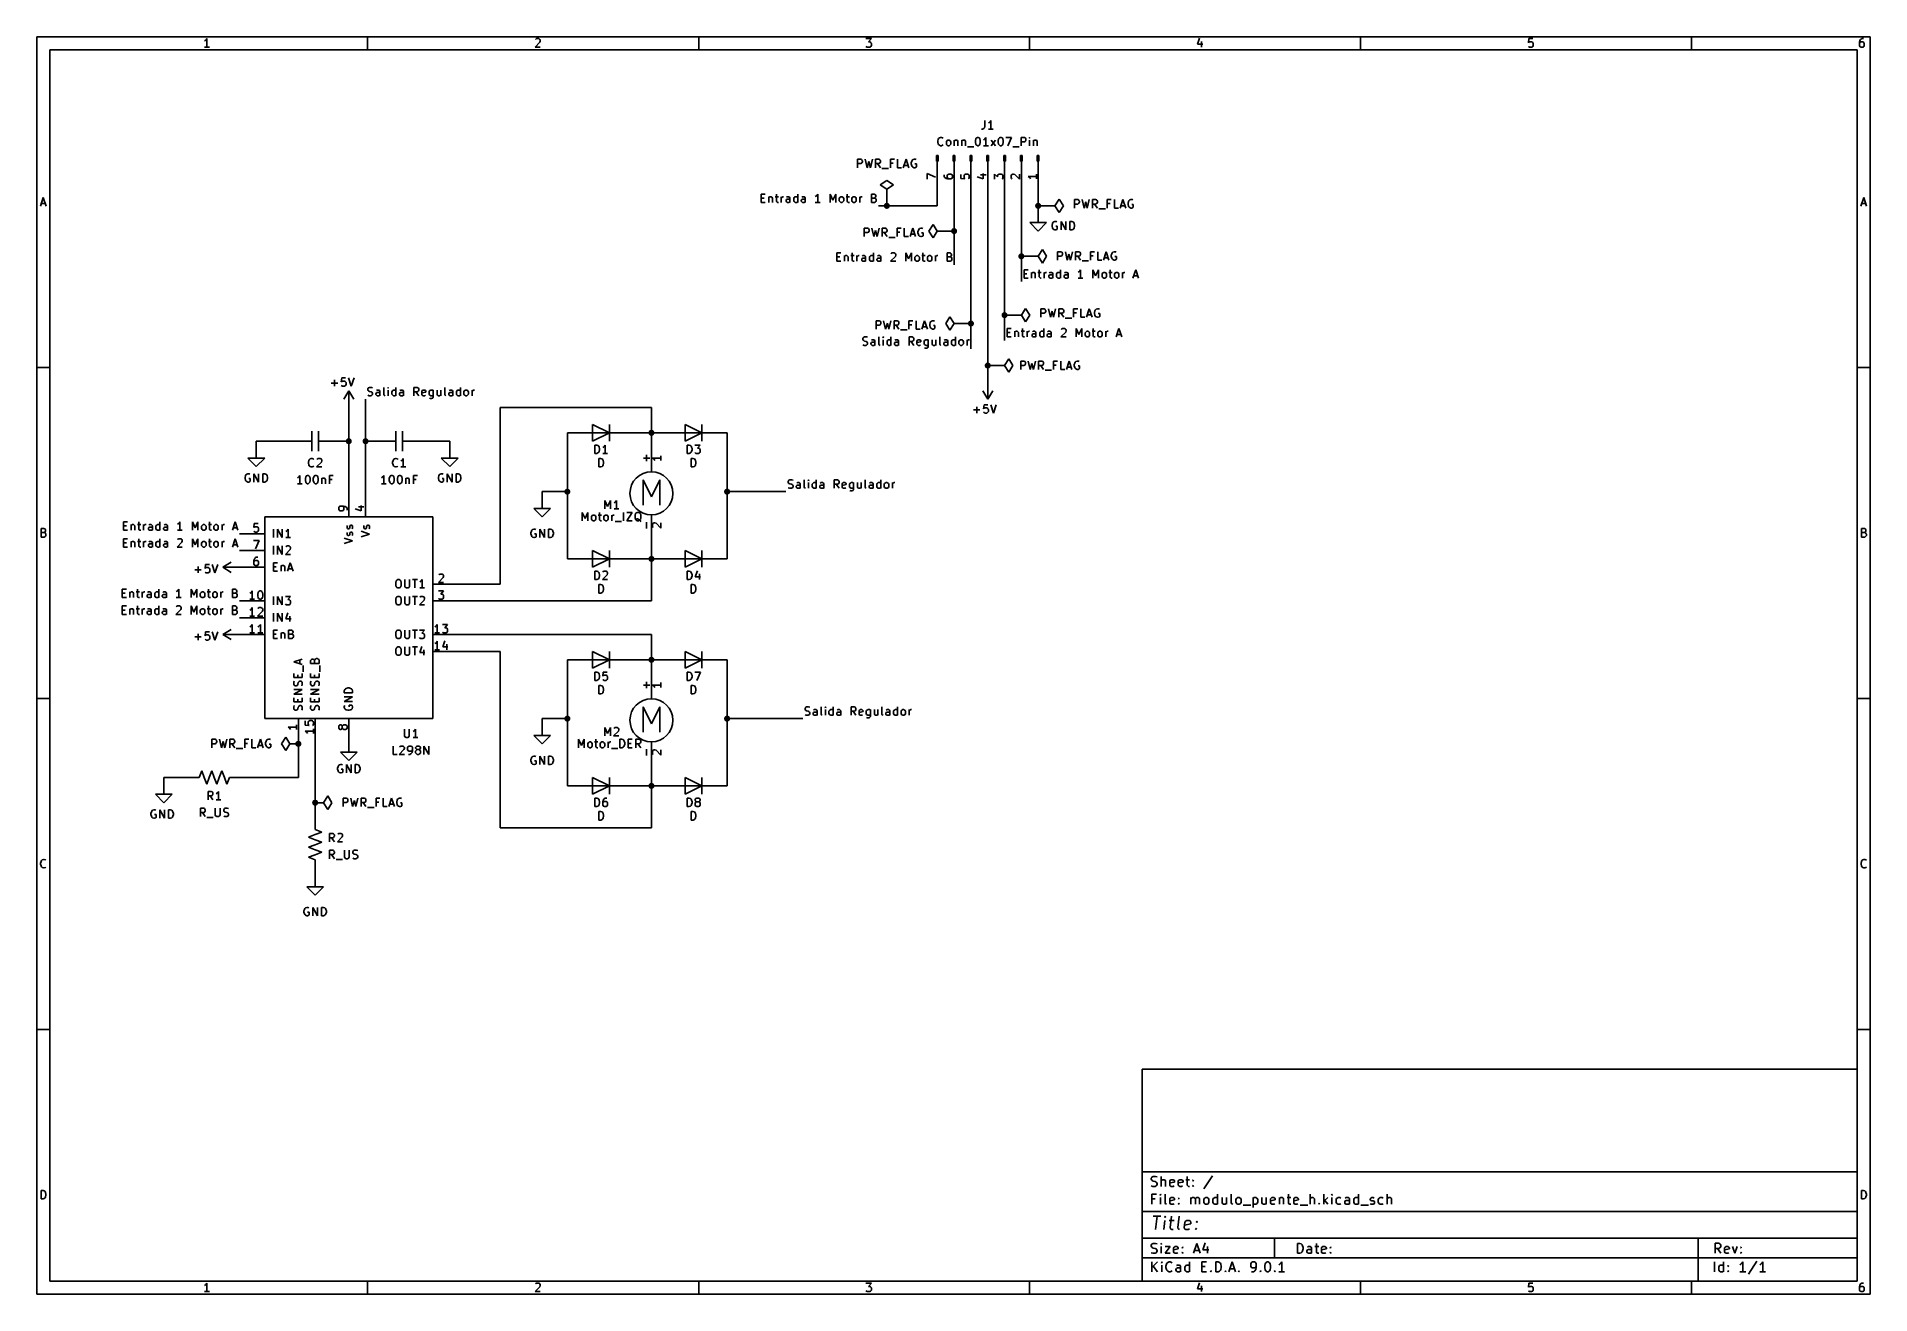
# Model space of a CAD drawing. Extents: x 0.4 to 11.3, y -7.9 to -0.4.
import ezdxf

# ---------------------------------------------------------------- set-up
doc = ezdxf.new("R2010")
doc.units = 0
doc.header["$MEASUREMENT"] = 0
for name, color, linetype in [('CYAN2', 4, 'CONTINUOUS'), ('GRAY1', 251, 'CONTINUOUS'), ('GREEN3', 91, 'CONTINUOUS'), ('LYELLOW', 51, 'CONTINUOUS'), ('RED2', 1, 'CONTINUOUS'), ('RED3', 11, 'CONTINUOUS')]:
    doc.layers.add(name, color=color, linetype=linetype)

msp = doc.modelspace()

# ---------------------------------------------------------------- linework, layer by layer
at = {"layer": 'CYAN2', "linetype": 'CONTINUOUS'}
for p, q in [((6.019, -0.943), (6.014, -0.943)), ((6.026, -0.94), (6.019, -0.943)), ((6.031, -0.936), (6.026, -0.94)), ((6.033, -0.929), (6.031, -0.936)), ((6.033, -0.893), (6.033, -0.929)), ((6.06, -0.905), (6.055, -0.907)), ((6.083, -0.943), (6.055, -0.943)), ((6.064, -0.9), (6.06, -0.905)), ((6.069, -0.893), (6.064, -0.9)), ((6.069, -0.943), (6.069, -0.893)), ((5.754, -1.014), (5.756, -1.005)), ((5.754, -1.021), (5.754, -1.014)), ((5.756, -1.031), (5.754, -1.021)), ((5.756, -1.005), (5.758, -1)), ((5.758, -1.036), (5.756, -1.031)), ((5.758, -1), (5.763, -0.995)), ((5.763, -1.04), (5.758, -1.036)), ((5.763, -0.995), (5.77, -0.993)), ((5.77, -1.043), (5.763, -1.04)), ((5.77, -0.993), (5.775, -0.993)), ((5.775, -1.043), (5.77, -1.043)), ((5.775, -0.993), (5.782, -0.995)), ((5.782, -1.04), (5.775, -1.043)), ((5.782, -0.995), (5.785, -0.998)), ((5.785, -1.038), (5.782, -1.04)), ((5.804, -1.019), (5.806, -1.014)), ((5.804, -1.033), (5.804, -1.019)), ((5.806, -1.038), (5.804, -1.033)), ((5.806, -1.014), (5.808, -1.012)), ((5.808, -1.04), (5.806, -1.038)), ((5.808, -1.012), (5.813, -1.009)), ((5.813, -1.043), (5.808, -1.04)), ((5.813, -1.009), (5.82, -1.009)), ((5.82, -1.043), (5.813, -1.043)), ((5.82, -1.009), (5.825, -1.012)), ((5.825, -1.04), (5.82, -1.043)), ((5.825, -1.012), (5.827, -1.014)), ((5.827, -1.038), (5.825, -1.04)), ((5.827, -1.014), (5.83, -1.019)), ((5.83, -1.033), (5.827, -1.038)), ((5.83, -1.019), (5.83, -1.033)), ((5.851, -1.009), (5.851, -1.043)), ((5.851, -1.014), (5.854, -1.012)), ((5.854, -1.012), (5.858, -1.009)), ((5.858, -1.009), (5.865, -1.009)), ((5.865, -1.009), (5.87, -1.012)), ((5.87, -1.012), (5.873, -1.017)), ((5.873, -1.017), (5.873, -1.043)), ((5.896, -1.009), (5.896, -1.043)), ((5.896, -1.014), (5.899, -1.012)), ((5.899, -1.012), (5.904, -1.009)), ((5.904, -1.009), (5.911, -1.009)), ((5.911, -1.009), (5.915, -1.012)), ((5.915, -1.012), (5.918, -1.017)), ((5.918, -1.017), (5.918, -1.043)), ((5.93, -1.048), (5.968, -1.048)), ((5.977, -1.012), (5.98, -1.002)), ((5.977, -1.024), (5.977, -1.012)), ((5.98, -1.033), (5.977, -1.024)), ((5.98, -1.002), (5.982, -0.998)), ((5.982, -1.038), (5.98, -1.033)), ((5.982, -0.998), (5.985, -0.995)), ((5.985, -1.04), (5.982, -1.038)), ((5.985, -0.995), (5.989, -0.993)), ((5.989, -1.043), (5.985, -1.04)), ((5.989, -0.993), (5.994, -0.993)), ((5.994, -1.043), (5.989, -1.043)), ((5.994, -0.993), (5.999, -0.995)), ((5.999, -1.04), (5.994, -1.043)), ((5.999, -0.995), (6.001, -0.998)), ((6.001, -1.038), (5.999, -1.04)), ((6.001, -0.998), (6.004, -1.002)), ((6.004, -1.033), (6.001, -1.038)), ((6.004, -1.002), (6.006, -1.012)), ((6.006, -1.024), (6.004, -1.033)), ((6.006, -1.012), (6.006, -1.024)), ((6.03, -1.005), (6.025, -1.007)), ((6.054, -1.043), (6.025, -1.043)), ((6.035, -1), (6.03, -1.005)), ((6.039, -0.993), (6.035, -1)), ((6.039, -1.043), (6.039, -0.993)), ((6.07, -1.043), (6.096, -1.009)), ((6.07, -1.009), (6.096, -1.043)), ((6.113, -1.012), (6.115, -1.002)), ((6.113, -1.024), (6.113, -1.012)), ((6.115, -1.033), (6.113, -1.024)), ((6.115, -1.002), (6.118, -0.998)), ((6.118, -1.038), (6.115, -1.033)), ((6.118, -0.998), (6.12, -0.995)), ((6.12, -1.04), (6.118, -1.038)), ((6.12, -0.995), (6.125, -0.993)), ((6.125, -1.043), (6.12, -1.04)), ((6.125, -0.993), (6.13, -0.993)), ((6.13, -1.043), (6.125, -1.043)), ((6.13, -0.993), (6.135, -0.995)), ((6.135, -1.04), (6.13, -1.043)), ((6.135, -0.995), (6.137, -0.998)), ((6.137, -1.038), (6.135, -1.04)), ((6.137, -0.998), (6.139, -1.002)), ((6.139, -1.033), (6.137, -1.038)), ((6.139, -1.002), (6.142, -1.012)), ((6.142, -1.024), (6.139, -1.033)), ((6.142, -1.012), (6.142, -1.024)), ((6.158, -0.993), (6.192, -0.993)), ((6.192, -0.993), (6.17, -1.043)), ((6.199, -1.048), (6.237, -1.048)), ((6.249, -1.043), (6.249, -0.993)), ((6.249, -0.993), (6.268, -0.993)), ((6.268, -1.019), (6.249, -1.019)), ((6.268, -0.993), (6.273, -0.995)), ((6.273, -1.017), (6.268, -1.019)), ((6.273, -0.995), (6.275, -0.998)), ((6.275, -1.014), (6.273, -1.017)), ((6.275, -0.998), (6.277, -1.002)), ((6.277, -1.009), (6.275, -1.014)), ((6.277, -1.002), (6.277, -1.009)), ((6.299, -0.993), (6.296, -0.995)), ((6.296, -0.995), (6.299, -0.998)), ((6.301, -0.995), (6.299, -0.993)), ((6.299, -0.993), (6.299, -0.998)), ((6.299, -0.998), (6.301, -0.995)), ((6.299, -1.043), (6.299, -1.009)), ((6.323, -1.009), (6.323, -1.043)), ((6.323, -1.014), (6.325, -1.012)), ((6.325, -1.012), (6.33, -1.009)), ((6.33, -1.009), (6.337, -1.009)), ((6.337, -1.009), (6.342, -1.012)), ((6.342, -1.012), (6.344, -1.017)), ((6.344, -1.017), (6.344, -1.043)), ((5.276, -1.173), (5.276, -1.123)), ((5.276, -1.123), (5.295, -1.123)), ((5.295, -1.149), (5.276, -1.149)), ((5.295, -1.123), (5.3, -1.125)), ((5.3, -1.147), (5.295, -1.149)), ((5.3, -1.125), (5.302, -1.128)), ((5.302, -1.144), (5.3, -1.147)), ((5.302, -1.128), (5.305, -1.132)), ((5.305, -1.139), (5.302, -1.144)), ((5.305, -1.132), (5.305, -1.139)), ((5.321, -1.123), (5.333, -1.173)), ((5.333, -1.173), (5.343, -1.137)), ((5.343, -1.137), (5.352, -1.173)), ((5.352, -1.173), (5.364, -1.123)), ((5.383, -1.173), (5.383, -1.123)), ((5.383, -1.123), (5.402, -1.123)), ((5.402, -1.149), (5.383, -1.149)), ((5.412, -1.173), (5.395, -1.149)), ((5.402, -1.123), (5.407, -1.125)), ((5.407, -1.147), (5.402, -1.149)), ((5.407, -1.125), (5.41, -1.128)), ((5.41, -1.144), (5.407, -1.147)), ((5.41, -1.128), (5.412, -1.132)), ((5.412, -1.139), (5.41, -1.144)), ((5.412, -1.132), (5.412, -1.139)), ((5.421, -1.178), (5.46, -1.178)), ((5.471, -1.173), (5.471, -1.123)), ((5.471, -1.123), (5.495, -1.123)), ((5.488, -1.147), (5.471, -1.147)), ((5.514, -1.173), (5.514, -1.123)), ((5.538, -1.173), (5.514, -1.173)), ((5.548, -1.173), (5.564, -1.123)), ((5.552, -1.159), (5.576, -1.159)), ((5.564, -1.123), (5.581, -1.173)), ((5.598, -1.135), (5.595, -1.144)), ((5.595, -1.144), (5.595, -1.151)), ((5.595, -1.151), (5.598, -1.161)), ((5.6, -1.13), (5.598, -1.135)), ((5.598, -1.161), (5.6, -1.166)), ((5.605, -1.125), (5.6, -1.13)), ((5.6, -1.166), (5.605, -1.17)), ((5.612, -1.123), (5.605, -1.125)), ((5.605, -1.17), (5.612, -1.173)), ((5.619, -1.123), (5.612, -1.123)), ((5.612, -1.173), (5.617, -1.173)), ((5.626, -1.151), (5.617, -1.151)), ((5.617, -1.173), (5.624, -1.17)), ((5.624, -1.125), (5.619, -1.123)), ((5.624, -1.17), (5.626, -1.168)), ((5.626, -1.168), (5.626, -1.151)), ((6.566, -1.413), (6.566, -1.363)), ((6.566, -1.363), (6.585, -1.363)), ((6.566, -1.413), (6.566, -1.363)), ((6.566, -1.363), (6.585, -1.363)), ((6.585, -1.389), (6.566, -1.389)), ((6.585, -1.389), (6.566, -1.389)), ((6.585, -1.363), (6.59, -1.365)), ((6.585, -1.363), (6.59, -1.365)), ((6.59, -1.387), (6.585, -1.389)), ((6.59, -1.387), (6.585, -1.389)), ((6.59, -1.365), (6.592, -1.368)), ((6.59, -1.365), (6.592, -1.368)), ((6.592, -1.384), (6.59, -1.387)), ((6.592, -1.384), (6.59, -1.387)), ((6.592, -1.368), (6.595, -1.372)), ((6.592, -1.368), (6.595, -1.372)), ((6.595, -1.379), (6.592, -1.384)), ((6.595, -1.379), (6.592, -1.384)), ((6.595, -1.372), (6.595, -1.379)), ((6.595, -1.372), (6.595, -1.379)), ((6.611, -1.363), (6.623, -1.413)), ((6.611, -1.363), (6.623, -1.413)), ((6.623, -1.413), (6.633, -1.377)), ((6.623, -1.413), (6.633, -1.377)), ((6.633, -1.377), (6.642, -1.413)), ((6.633, -1.377), (6.642, -1.413)), ((6.642, -1.413), (6.654, -1.363)), ((6.642, -1.413), (6.654, -1.363)), ((6.673, -1.413), (6.673, -1.363)), ((6.673, -1.363), (6.692, -1.363)), ((6.673, -1.413), (6.673, -1.363)), ((6.673, -1.363), (6.692, -1.363)), ((6.692, -1.389), (6.673, -1.389)), ((6.692, -1.389), (6.673, -1.389)), ((6.702, -1.413), (6.685, -1.389)), ((6.702, -1.413), (6.685, -1.389)), ((6.692, -1.363), (6.697, -1.365)), ((6.692, -1.363), (6.697, -1.365)), ((6.697, -1.387), (6.692, -1.389)), ((6.697, -1.387), (6.692, -1.389)), ((6.697, -1.365), (6.7, -1.368)), ((6.697, -1.365), (6.7, -1.368)), ((6.7, -1.384), (6.697, -1.387)), ((6.7, -1.384), (6.697, -1.387)), ((6.7, -1.368), (6.702, -1.372)), ((6.7, -1.368), (6.702, -1.372)), ((6.702, -1.379), (6.7, -1.384)), ((6.702, -1.379), (6.7, -1.384)), ((6.702, -1.372), (6.702, -1.379)), ((6.702, -1.372), (6.702, -1.379)), ((6.711, -1.418), (6.75, -1.418)), ((6.711, -1.418), (6.75, -1.418)), ((6.761, -1.413), (6.761, -1.363)), ((6.761, -1.363), (6.785, -1.363)), ((6.761, -1.413), (6.761, -1.363)), ((6.761, -1.363), (6.785, -1.363)), ((6.778, -1.387), (6.761, -1.387)), ((6.778, -1.387), (6.761, -1.387)), ((6.804, -1.413), (6.804, -1.363)), ((6.804, -1.413), (6.804, -1.363)), ((6.828, -1.413), (6.804, -1.413)), ((6.828, -1.413), (6.804, -1.413)), ((6.838, -1.413), (6.854, -1.363)), ((6.838, -1.413), (6.854, -1.363)), ((6.842, -1.399), (6.866, -1.399)), ((6.842, -1.399), (6.866, -1.399)), ((6.854, -1.363), (6.871, -1.413)), ((6.854, -1.363), (6.871, -1.413)), ((6.888, -1.375), (6.885, -1.384)), ((6.888, -1.375), (6.885, -1.384)), ((6.885, -1.384), (6.885, -1.391)), ((6.885, -1.384), (6.885, -1.391)), ((6.885, -1.391), (6.888, -1.401)), ((6.885, -1.391), (6.888, -1.401)), ((6.89, -1.37), (6.888, -1.375)), ((6.89, -1.37), (6.888, -1.375)), ((6.888, -1.401), (6.89, -1.406)), ((6.888, -1.401), (6.89, -1.406)), ((6.895, -1.365), (6.89, -1.37)), ((6.895, -1.365), (6.89, -1.37)), ((6.89, -1.406), (6.895, -1.41)), ((6.89, -1.406), (6.895, -1.41)), ((6.902, -1.363), (6.895, -1.365)), ((6.902, -1.363), (6.895, -1.365)), ((6.895, -1.41), (6.902, -1.413)), ((6.895, -1.41), (6.902, -1.413)), ((6.909, -1.363), (6.902, -1.363)), ((6.909, -1.363), (6.902, -1.363)), ((6.902, -1.413), (6.907, -1.413)), ((6.902, -1.413), (6.907, -1.413)), ((6.916, -1.391), (6.907, -1.391)), ((6.916, -1.391), (6.907, -1.391)), ((6.907, -1.413), (6.914, -1.41)), ((6.907, -1.413), (6.914, -1.41)), ((6.914, -1.365), (6.909, -1.363)), ((6.914, -1.365), (6.909, -1.363)), ((6.914, -1.41), (6.916, -1.408)), ((6.914, -1.41), (6.916, -1.408)), ((6.916, -1.408), (6.916, -1.391)), ((6.916, -1.408), (6.916, -1.391)), ((6.436, -1.505), (6.433, -1.514)), ((6.436, -1.505), (6.433, -1.514)), ((6.433, -1.514), (6.433, -1.521)), ((6.433, -1.514), (6.433, -1.521)), ((6.433, -1.521), (6.436, -1.531)), ((6.433, -1.521), (6.436, -1.531)), ((6.438, -1.5), (6.436, -1.505)), ((6.438, -1.5), (6.436, -1.505)), ((6.443, -1.495), (6.438, -1.5)), ((6.443, -1.495), (6.438, -1.5)), ((6.45, -1.493), (6.443, -1.495)), ((6.45, -1.493), (6.443, -1.495)), ((6.457, -1.493), (6.45, -1.493)), ((6.457, -1.493), (6.45, -1.493)), ((6.464, -1.521), (6.455, -1.521)), ((6.464, -1.521), (6.455, -1.521)), ((6.462, -1.495), (6.457, -1.493)), ((6.462, -1.495), (6.457, -1.493)), ((6.464, -1.538), (6.464, -1.521)), ((6.464, -1.538), (6.464, -1.521)), ((6.486, -1.543), (6.486, -1.493)), ((6.486, -1.493), (6.514, -1.543)), ((6.486, -1.543), (6.486, -1.493)), ((6.486, -1.493), (6.514, -1.543)), ((6.514, -1.543), (6.514, -1.493)), ((6.514, -1.543), (6.514, -1.493)), ((6.538, -1.543), (6.538, -1.493)), ((6.538, -1.493), (6.55, -1.493)), ((6.538, -1.543), (6.538, -1.493)), ((6.538, -1.493), (6.55, -1.493)), ((6.55, -1.493), (6.557, -1.495)), ((6.55, -1.493), (6.557, -1.495)), ((6.557, -1.495), (6.562, -1.5)), ((6.557, -1.495), (6.562, -1.5)), ((6.562, -1.5), (6.564, -1.505)), ((6.562, -1.5), (6.564, -1.505)), ((6.564, -1.505), (6.567, -1.514)), ((6.564, -1.505), (6.567, -1.514)), ((6.567, -1.521), (6.564, -1.531)), ((6.567, -1.521), (6.564, -1.531)), ((6.567, -1.514), (6.567, -1.521)), ((6.567, -1.514), (6.567, -1.521)), ((5.316, -1.583), (5.316, -1.533)), ((5.316, -1.533), (5.335, -1.533)), ((5.335, -1.559), (5.316, -1.559)), ((5.335, -1.533), (5.34, -1.535)), ((5.34, -1.557), (5.335, -1.559)), ((5.34, -1.535), (5.342, -1.538)), ((5.342, -1.554), (5.34, -1.557)), ((5.342, -1.538), (5.345, -1.542)), ((5.345, -1.549), (5.342, -1.554)), ((5.345, -1.542), (5.345, -1.549)), ((5.361, -1.533), (5.373, -1.583)), ((5.373, -1.583), (5.383, -1.547)), ((5.383, -1.547), (5.392, -1.583)), ((5.392, -1.583), (5.404, -1.533)), ((5.423, -1.583), (5.423, -1.533)), ((5.423, -1.533), (5.442, -1.533)), ((5.442, -1.559), (5.423, -1.559)), ((5.452, -1.583), (5.435, -1.559)), ((5.442, -1.533), (5.447, -1.535)), ((5.447, -1.557), (5.442, -1.559)), ((5.447, -1.535), (5.449, -1.538)), ((5.449, -1.554), (5.447, -1.557)), ((5.449, -1.538), (5.452, -1.542)), ((5.452, -1.549), (5.449, -1.554)), ((5.452, -1.542), (5.452, -1.549)), ((5.461, -1.588), (5.499, -1.588)), ((5.511, -1.583), (5.511, -1.533)), ((5.511, -1.533), (5.535, -1.533)), ((5.528, -1.557), (5.511, -1.557)), ((5.554, -1.583), (5.554, -1.533)), ((5.578, -1.583), (5.554, -1.583)), ((5.588, -1.583), (5.604, -1.533)), ((5.592, -1.569), (5.616, -1.569)), ((5.604, -1.533), (5.621, -1.583)), ((5.638, -1.545), (5.635, -1.554)), ((5.635, -1.554), (5.635, -1.561)), ((5.635, -1.561), (5.638, -1.571)), ((5.64, -1.54), (5.638, -1.545)), ((5.638, -1.571), (5.64, -1.576)), ((5.645, -1.535), (5.64, -1.54)), ((5.64, -1.576), (5.645, -1.58)), ((5.652, -1.533), (5.645, -1.535)), ((5.645, -1.58), (5.652, -1.583)), ((5.659, -1.533), (5.652, -1.533)), ((5.652, -1.583), (5.657, -1.583)), ((5.666, -1.561), (5.657, -1.561)), ((5.657, -1.583), (5.664, -1.58)), ((5.664, -1.535), (5.659, -1.533)), ((5.664, -1.58), (5.666, -1.578)), ((5.666, -1.578), (5.666, -1.561)), ((6.436, -1.531), (6.438, -1.536)), ((6.436, -1.531), (6.438, -1.536)), ((6.438, -1.536), (6.443, -1.54)), ((6.438, -1.536), (6.443, -1.54)), ((6.443, -1.54), (6.45, -1.543)), ((6.443, -1.54), (6.45, -1.543)), ((6.45, -1.543), (6.455, -1.543)), ((6.45, -1.543), (6.455, -1.543)), ((6.455, -1.543), (6.462, -1.54)), ((6.455, -1.543), (6.462, -1.54)), ((6.462, -1.54), (6.464, -1.538)), ((6.462, -1.54), (6.464, -1.538)), ((6.55, -1.543), (6.538, -1.543)), ((6.55, -1.543), (6.538, -1.543)), ((6.557, -1.54), (6.55, -1.543)), ((6.557, -1.54), (6.55, -1.543)), ((6.562, -1.536), (6.557, -1.54)), ((6.562, -1.536), (6.557, -1.54)), ((6.564, -1.531), (6.562, -1.536)), ((6.564, -1.531), (6.562, -1.536)), ((6.466, -1.723), (6.466, -1.673)), ((6.466, -1.673), (6.485, -1.673)), ((6.485, -1.699), (6.466, -1.699)), ((6.485, -1.673), (6.49, -1.675)), ((6.49, -1.697), (6.485, -1.699)), ((6.49, -1.675), (6.492, -1.678)), ((6.492, -1.694), (6.49, -1.697)), ((6.492, -1.678), (6.495, -1.682)), ((6.495, -1.689), (6.492, -1.694)), ((6.495, -1.682), (6.495, -1.689)), ((6.512, -1.673), (6.523, -1.723)), ((6.523, -1.723), (6.533, -1.687)), ((6.533, -1.687), (6.542, -1.723)), ((6.542, -1.723), (6.554, -1.673)), ((6.573, -1.723), (6.573, -1.673)), ((6.573, -1.673), (6.592, -1.673)), ((6.592, -1.699), (6.573, -1.699)), ((6.602, -1.723), (6.585, -1.699)), ((6.592, -1.673), (6.597, -1.675)), ((6.597, -1.697), (6.592, -1.699)), ((6.597, -1.675), (6.6, -1.678)), ((6.6, -1.694), (6.597, -1.697)), ((6.6, -1.678), (6.602, -1.682)), ((6.602, -1.689), (6.6, -1.694)), ((6.602, -1.682), (6.602, -1.689)), ((6.612, -1.728), (6.65, -1.728)), ((6.662, -1.723), (6.662, -1.673)), ((6.662, -1.673), (6.685, -1.673)), ((6.678, -1.697), (6.662, -1.697)), ((6.704, -1.723), (6.704, -1.673)), ((6.728, -1.723), (6.704, -1.723)), ((6.738, -1.723), (6.754, -1.673)), ((6.742, -1.709), (6.766, -1.709)), ((6.754, -1.673), (6.771, -1.723)), ((6.788, -1.685), (6.785, -1.694)), ((6.785, -1.694), (6.785, -1.701)), ((6.785, -1.701), (6.788, -1.711)), ((6.79, -1.68), (6.788, -1.685)), ((6.788, -1.711), (6.79, -1.716)), ((6.795, -1.675), (6.79, -1.68)), ((6.79, -1.716), (6.795, -1.72)), ((6.802, -1.673), (6.795, -1.675)), ((6.795, -1.72), (6.802, -1.723)), ((6.809, -1.673), (6.802, -1.673)), ((6.802, -1.723), (6.807, -1.723)), ((6.816, -1.701), (6.807, -1.701)), ((6.807, -1.723), (6.814, -1.72)), ((6.814, -1.675), (6.809, -1.673)), ((6.814, -1.72), (6.816, -1.718)), ((6.816, -1.718), (6.816, -1.701)), ((6.366, -2.063), (6.366, -2.013)), ((6.366, -2.013), (6.385, -2.013)), ((6.385, -2.039), (6.366, -2.039)), ((6.385, -2.013), (6.39, -2.015)), ((6.39, -2.037), (6.385, -2.039)), ((6.39, -2.015), (6.392, -2.018)), ((6.392, -2.034), (6.39, -2.037)), ((6.392, -2.018), (6.395, -2.022)), ((6.395, -2.029), (6.392, -2.034)), ((6.395, -2.022), (6.395, -2.029)), ((6.411, -2.013), (6.423, -2.063)), ((6.423, -2.063), (6.433, -2.027)), ((6.433, -2.027), (6.442, -2.063)), ((6.442, -2.063), (6.454, -2.013)), ((6.473, -2.063), (6.473, -2.013)), ((6.473, -2.013), (6.492, -2.013)), ((6.492, -2.039), (6.473, -2.039)), ((6.502, -2.063), (6.485, -2.039)), ((6.492, -2.013), (6.497, -2.015)), ((6.497, -2.037), (6.492, -2.039)), ((6.497, -2.015), (6.5, -2.018)), ((6.5, -2.034), (6.497, -2.037)), ((6.5, -2.018), (6.502, -2.022)), ((6.502, -2.029), (6.5, -2.034)), ((6.502, -2.022), (6.502, -2.029)), ((6.511, -2.068), (6.55, -2.068)), ((6.561, -2.063), (6.561, -2.013)), ((6.561, -2.013), (6.585, -2.013)), ((6.578, -2.037), (6.561, -2.037)), ((6.604, -2.063), (6.604, -2.013)), ((6.628, -2.063), (6.604, -2.063)), ((6.638, -2.063), (6.654, -2.013)), ((6.642, -2.049), (6.666, -2.049)), ((6.654, -2.013), (6.671, -2.063)), ((6.688, -2.025), (6.685, -2.034)), ((6.685, -2.034), (6.685, -2.041)), ((6.685, -2.041), (6.688, -2.051)), ((6.69, -2.02), (6.688, -2.025)), ((6.688, -2.051), (6.69, -2.056)), ((6.695, -2.015), (6.69, -2.02)), ((6.69, -2.056), (6.695, -2.06)), ((6.702, -2.013), (6.695, -2.015)), ((6.695, -2.06), (6.702, -2.063)), ((6.709, -2.013), (6.702, -2.013)), ((6.702, -2.063), (6.707, -2.063)), ((6.716, -2.041), (6.707, -2.041)), ((6.707, -2.063), (6.714, -2.06)), ((6.714, -2.015), (6.709, -2.013)), ((6.714, -2.06), (6.716, -2.058)), ((6.716, -2.058), (6.716, -2.041)), ((5.386, -2.133), (5.386, -2.083)), ((5.386, -2.083), (5.405, -2.083)), ((5.405, -2.109), (5.386, -2.109)), ((5.405, -2.083), (5.41, -2.085)), ((5.41, -2.107), (5.405, -2.109)), ((5.41, -2.085), (5.412, -2.088)), ((5.412, -2.104), (5.41, -2.107)), ((5.412, -2.088), (5.415, -2.092)), ((5.415, -2.099), (5.412, -2.104)), ((5.415, -2.092), (5.415, -2.099)), ((5.431, -2.083), (5.443, -2.133)), ((5.443, -2.133), (5.453, -2.097)), ((5.453, -2.097), (5.462, -2.133)), ((5.462, -2.133), (5.474, -2.083)), ((5.493, -2.133), (5.493, -2.083)), ((5.493, -2.083), (5.512, -2.083)), ((5.512, -2.109), (5.493, -2.109)), ((5.522, -2.133), (5.505, -2.109)), ((5.512, -2.083), (5.517, -2.085)), ((5.517, -2.107), (5.512, -2.109)), ((5.517, -2.085), (5.52, -2.088)), ((5.52, -2.104), (5.517, -2.107)), ((5.52, -2.088), (5.522, -2.092)), ((5.522, -2.099), (5.52, -2.104)), ((5.522, -2.092), (5.522, -2.099)), ((5.531, -2.138), (5.57, -2.138)), ((5.581, -2.133), (5.581, -2.083)), ((5.581, -2.083), (5.605, -2.083)), ((5.598, -2.107), (5.581, -2.107)), ((5.624, -2.133), (5.624, -2.083)), ((5.648, -2.133), (5.624, -2.133)), ((5.658, -2.133), (5.674, -2.083)), ((5.662, -2.119), (5.686, -2.119)), ((5.674, -2.083), (5.691, -2.133)), ((5.708, -2.095), (5.705, -2.104)), ((5.705, -2.104), (5.705, -2.111)), ((5.705, -2.111), (5.708, -2.121)), ((5.71, -2.09), (5.708, -2.095)), ((5.708, -2.121), (5.71, -2.126)), ((5.715, -2.085), (5.71, -2.09)), ((5.71, -2.126), (5.715, -2.13)), ((5.722, -2.083), (5.715, -2.085)), ((5.715, -2.13), (5.722, -2.133)), ((5.729, -2.083), (5.722, -2.083)), ((5.722, -2.133), (5.727, -2.133)), ((5.736, -2.111), (5.727, -2.111)), ((5.727, -2.133), (5.734, -2.13)), ((5.734, -2.085), (5.729, -2.083)), ((5.734, -2.13), (5.736, -2.128)), ((5.736, -2.128), (5.736, -2.111)), ((6.246, -2.373), (6.246, -2.323)), ((6.246, -2.323), (6.265, -2.323)), ((6.265, -2.349), (6.246, -2.349)), ((6.265, -2.323), (6.27, -2.325)), ((6.27, -2.347), (6.265, -2.349)), ((6.27, -2.325), (6.272, -2.328)), ((6.272, -2.344), (6.27, -2.347)), ((6.272, -2.328), (6.275, -2.332)), ((6.275, -2.339), (6.272, -2.344)), ((6.275, -2.332), (6.275, -2.339)), ((6.291, -2.323), (6.303, -2.373)), ((6.303, -2.373), (6.313, -2.337)), ((6.313, -2.337), (6.322, -2.373)), ((6.322, -2.373), (6.334, -2.323)), ((6.353, -2.373), (6.353, -2.323)), ((6.353, -2.323), (6.372, -2.323)), ((6.372, -2.349), (6.353, -2.349)), ((6.382, -2.373), (6.365, -2.349)), ((6.372, -2.323), (6.377, -2.325)), ((6.377, -2.347), (6.372, -2.349)), ((6.377, -2.325), (6.38, -2.328)), ((6.38, -2.344), (6.377, -2.347)), ((6.38, -2.328), (6.382, -2.332)), ((6.382, -2.339), (6.38, -2.344)), ((6.382, -2.332), (6.382, -2.339)), ((6.391, -2.378), (6.43, -2.378)), ((6.441, -2.373), (6.441, -2.323)), ((6.441, -2.323), (6.465, -2.323)), ((6.458, -2.347), (6.441, -2.347)), ((6.484, -2.373), (6.484, -2.323)), ((6.508, -2.373), (6.484, -2.373)), ((6.518, -2.373), (6.534, -2.323)), ((6.522, -2.359), (6.546, -2.359)), ((6.534, -2.323), (6.551, -2.373)), ((6.568, -2.335), (6.565, -2.344)), ((6.565, -2.344), (6.565, -2.351)), ((6.565, -2.351), (6.568, -2.361)), ((6.57, -2.33), (6.568, -2.335)), ((6.568, -2.361), (6.57, -2.366)), ((6.575, -2.325), (6.57, -2.33)), ((6.57, -2.366), (6.575, -2.37)), ((6.582, -2.323), (6.575, -2.325)), ((6.575, -2.37), (6.582, -2.373)), ((6.589, -2.323), (6.582, -2.323)), ((6.582, -2.373), (6.587, -2.373)), ((6.596, -2.351), (6.587, -2.351)), ((6.587, -2.373), (6.594, -2.37)), ((6.594, -2.325), (6.589, -2.323)), ((6.594, -2.37), (6.596, -2.368)), ((6.596, -2.368), (6.596, -2.351)), ((2.146, -2.454), (2.184, -2.454)), ((2.165, -2.473), (2.165, -2.435)), ((2.208, -2.423), (2.205, -2.447)), ((2.205, -2.447), (2.208, -2.444)), ((2.208, -2.47), (2.205, -2.468)), ((2.231, -2.423), (2.208, -2.423)), ((2.208, -2.444), (2.212, -2.442)), ((2.212, -2.473), (2.208, -2.47)), ((2.212, -2.442), (2.224, -2.442)), ((2.224, -2.473), (2.212, -2.473)), ((2.224, -2.442), (2.229, -2.444)), ((2.229, -2.47), (2.224, -2.473)), ((2.229, -2.444), (2.231, -2.447)), ((2.231, -2.468), (2.229, -2.47)), ((2.231, -2.447), (2.234, -2.451)), ((2.234, -2.463), (2.231, -2.468)), ((2.234, -2.451), (2.234, -2.463)), ((2.248, -2.423), (2.265, -2.473)), ((2.265, -2.473), (2.281, -2.423)), ((5.966, -2.614), (6.004, -2.614)), ((5.985, -2.633), (5.985, -2.595)), ((6.028, -2.583), (6.025, -2.607)), ((6.025, -2.607), (6.028, -2.604)), ((6.051, -2.583), (6.028, -2.583)), ((6.028, -2.604), (6.032, -2.602)), ((6.032, -2.602), (6.044, -2.602)), ((6.044, -2.602), (6.049, -2.604)), ((6.049, -2.604), (6.051, -2.607)), ((6.051, -2.607), (6.054, -2.611)), ((6.054, -2.611), (6.054, -2.623)), ((6.068, -2.583), (6.085, -2.633)), ((6.085, -2.633), (6.101, -2.583)), ((6.028, -2.63), (6.025, -2.628)), ((6.032, -2.633), (6.028, -2.63)), ((6.044, -2.633), (6.032, -2.633)), ((6.049, -2.63), (6.044, -2.633)), ((6.051, -2.628), (6.049, -2.63)), ((6.054, -2.623), (6.051, -2.628)), ((3.713, -2.873), (3.713, -2.823)), ((3.713, -2.823), (3.725, -2.823)), ((3.713, -2.873), (3.713, -2.823)), ((3.713, -2.823), (3.725, -2.823)), ((3.725, -2.823), (3.732, -2.825)), ((3.725, -2.823), (3.732, -2.825)), ((3.732, -2.825), (3.737, -2.83)), ((3.732, -2.825), (3.737, -2.83)), ((3.737, -2.83), (3.739, -2.835)), ((3.737, -2.83), (3.739, -2.835)), ((3.739, -2.835), (3.742, -2.844)), ((3.739, -2.835), (3.742, -2.844)), ((3.765, -2.835), (3.761, -2.837)), ((3.765, -2.835), (3.761, -2.837)), ((3.77, -2.83), (3.765, -2.835)), ((3.77, -2.83), (3.765, -2.835)), ((3.775, -2.823), (3.77, -2.83)), ((3.775, -2.823), (3.77, -2.83)), ((3.775, -2.873), (3.775, -2.823)), ((3.775, -2.873), (3.775, -2.823)), ((4.263, -2.873), (4.263, -2.823)), ((4.263, -2.823), (4.275, -2.823)), ((4.263, -2.873), (4.263, -2.823)), ((4.263, -2.823), (4.275, -2.823)), ((4.275, -2.823), (4.282, -2.825)), ((4.275, -2.823), (4.282, -2.825)), ((4.282, -2.825), (4.287, -2.83)), ((4.282, -2.825), (4.287, -2.83)), ((4.287, -2.83), (4.289, -2.835)), ((4.287, -2.83), (4.289, -2.835)), ((4.289, -2.835), (4.292, -2.844)), ((4.289, -2.835), (4.292, -2.844)), ((4.308, -2.823), (4.339, -2.823)), ((4.308, -2.823), (4.339, -2.823)), ((4.339, -2.823), (4.323, -2.842)), ((4.339, -2.823), (4.323, -2.842)), ((2.011, -2.924), (2.013, -2.915)), ((2.011, -2.931), (2.011, -2.924)), ((2.013, -2.941), (2.011, -2.931)), ((2.013, -2.915), (2.015, -2.91)), ((2.015, -2.946), (2.013, -2.941)), ((2.015, -2.91), (2.02, -2.905)), ((2.02, -2.905), (2.027, -2.903)), ((2.027, -2.903), (2.032, -2.903)), ((2.032, -2.903), (2.039, -2.905)), ((2.039, -2.905), (2.042, -2.908)), ((2.087, -2.924), (2.058, -2.953)), ((2.061, -2.908), (2.063, -2.905)), ((2.063, -2.905), (2.068, -2.903)), ((2.068, -2.903), (2.08, -2.903)), ((2.08, -2.903), (2.085, -2.905)), ((2.085, -2.905), (2.087, -2.908)), ((2.087, -2.908), (2.089, -2.912)), ((2.089, -2.917), (2.087, -2.924)), ((2.089, -2.912), (2.089, -2.917)), ((2.51, -2.924), (2.513, -2.915)), ((2.51, -2.931), (2.51, -2.924)), ((2.513, -2.941), (2.51, -2.931)), ((2.513, -2.915), (2.515, -2.91)), ((2.515, -2.946), (2.513, -2.941)), ((2.515, -2.91), (2.52, -2.905)), ((2.52, -2.905), (2.527, -2.903)), ((2.527, -2.903), (2.532, -2.903)), ((2.532, -2.903), (2.539, -2.905)), ((2.539, -2.905), (2.541, -2.908)), ((2.565, -2.915), (2.56, -2.917)), ((2.57, -2.91), (2.565, -2.915)), ((2.574, -2.903), (2.57, -2.91)), ((2.574, -2.953), (2.574, -2.903)), ((3.725, -2.873), (3.713, -2.873)), ((3.725, -2.873), (3.713, -2.873)), ((3.732, -2.87), (3.725, -2.873)), ((3.732, -2.87), (3.725, -2.873)), ((3.737, -2.866), (3.732, -2.87)), ((3.737, -2.866), (3.732, -2.87)), ((3.739, -2.861), (3.737, -2.866)), ((3.739, -2.861), (3.737, -2.866)), ((3.737, -2.953), (3.737, -2.903)), ((3.737, -2.903), (3.749, -2.903)), ((3.737, -2.953), (3.737, -2.903)), ((3.737, -2.903), (3.749, -2.903)), ((3.742, -2.851), (3.739, -2.861)), ((3.742, -2.851), (3.739, -2.861)), ((3.742, -2.844), (3.742, -2.851)), ((3.742, -2.844), (3.742, -2.851)), ((3.749, -2.903), (3.756, -2.905)), ((3.749, -2.903), (3.756, -2.905)), ((3.756, -2.905), (3.761, -2.91)), ((3.756, -2.905), (3.761, -2.91)), ((3.789, -2.873), (3.761, -2.873)), ((3.789, -2.873), (3.761, -2.873)), ((3.761, -2.91), (3.763, -2.915)), ((3.761, -2.91), (3.763, -2.915)), ((3.763, -2.941), (3.761, -2.946)), ((3.763, -2.941), (3.761, -2.946)), ((3.763, -2.915), (3.765, -2.924)), ((3.763, -2.915), (3.765, -2.924)), ((3.765, -2.931), (3.763, -2.941)), ((3.765, -2.931), (3.763, -2.941)), ((3.765, -2.924), (3.765, -2.931)), ((3.765, -2.924), (3.765, -2.931)), ((4.04, -2.9), (4.002, -2.9)), ((4.04, -2.9), (4.002, -2.9)), ((4.021, -2.919), (4.021, -2.881)), ((4.021, -2.919), (4.021, -2.881)), ((4.275, -2.873), (4.263, -2.873)), ((4.275, -2.873), (4.263, -2.873)), ((4.282, -2.87), (4.275, -2.873)), ((4.282, -2.87), (4.275, -2.873)), ((4.287, -2.866), (4.282, -2.87)), ((4.287, -2.866), (4.282, -2.87)), ((4.289, -2.861), (4.287, -2.866)), ((4.289, -2.861), (4.287, -2.866)), ((4.287, -2.953), (4.287, -2.903)), ((4.287, -2.903), (4.299, -2.903)), ((4.287, -2.953), (4.287, -2.903)), ((4.287, -2.903), (4.299, -2.903)), ((4.292, -2.851), (4.289, -2.861)), ((4.292, -2.851), (4.289, -2.861)), ((4.292, -2.844), (4.292, -2.851)), ((4.292, -2.844), (4.292, -2.851)), ((4.299, -2.903), (4.306, -2.905)), ((4.299, -2.903), (4.306, -2.905)), ((4.306, -2.905), (4.311, -2.91)), ((4.306, -2.905), (4.311, -2.91)), ((4.311, -2.87), (4.308, -2.868)), ((4.311, -2.87), (4.308, -2.868)), ((4.315, -2.873), (4.311, -2.87)), ((4.315, -2.873), (4.311, -2.87)), ((4.311, -2.91), (4.313, -2.915)), ((4.311, -2.91), (4.313, -2.915)), ((4.313, -2.941), (4.311, -2.946)), ((4.313, -2.941), (4.311, -2.946)), ((4.313, -2.915), (4.315, -2.924)), ((4.313, -2.915), (4.315, -2.924)), ((4.315, -2.931), (4.313, -2.941)), ((4.315, -2.931), (4.313, -2.941)), ((4.33, -2.873), (4.315, -2.873)), ((4.33, -2.873), (4.315, -2.873)), ((4.315, -2.924), (4.315, -2.931)), ((4.315, -2.924), (4.315, -2.931)), ((4.323, -2.842), (4.33, -2.842)), ((4.323, -2.842), (4.33, -2.842)), ((4.33, -2.842), (4.335, -2.844)), ((4.33, -2.842), (4.335, -2.844)), ((4.335, -2.87), (4.33, -2.873)), ((4.335, -2.87), (4.33, -2.873)), ((4.335, -2.844), (4.337, -2.847)), ((4.335, -2.844), (4.337, -2.847)), ((4.337, -2.868), (4.335, -2.87)), ((4.337, -2.868), (4.335, -2.87)), ((4.337, -2.847), (4.339, -2.851)), ((4.337, -2.847), (4.339, -2.851)), ((4.339, -2.863), (4.337, -2.868)), ((4.339, -2.863), (4.337, -2.868)), ((4.339, -2.851), (4.339, -2.863)), ((4.339, -2.851), (4.339, -2.863)), ((1.636, -3.005), (1.633, -3.014)), ((1.633, -3.014), (1.633, -3.021)), ((1.633, -3.021), (1.636, -3.031)), ((1.638, -3), (1.636, -3.005)), ((1.636, -3.031), (1.638, -3.036)), ((1.643, -2.995), (1.638, -3)), ((1.638, -3.036), (1.643, -3.04)), ((1.65, -2.993), (1.643, -2.995)), ((1.643, -3.04), (1.65, -3.043)), ((1.657, -2.993), (1.65, -2.993)), ((1.65, -3.043), (1.655, -3.043)), ((1.664, -3.021), (1.655, -3.021)), ((1.655, -3.043), (1.662, -3.04)), ((1.662, -2.995), (1.657, -2.993)), ((1.662, -3.04), (1.664, -3.038)), ((1.664, -3.038), (1.664, -3.021)), ((1.686, -3.043), (1.686, -2.993)), ((1.686, -2.993), (1.714, -3.043)), ((1.714, -3.043), (1.714, -2.993)), ((1.738, -3.043), (1.738, -2.993)), ((1.738, -2.993), (1.75, -2.993)), ((1.75, -3.043), (1.738, -3.043)), ((1.75, -2.993), (1.757, -2.995)), ((1.757, -3.04), (1.75, -3.043)), ((1.757, -2.995), (1.762, -3)), ((1.762, -3.036), (1.757, -3.04)), ((1.762, -3), (1.764, -3.005)), ((1.764, -3.031), (1.762, -3.036)), ((1.764, -3.005), (1.767, -3.014)), ((1.767, -3.021), (1.764, -3.031)), ((1.767, -3.014), (1.767, -3.021)), ((1.949, -3.015), (1.944, -3.017)), ((1.973, -3.053), (1.944, -3.053)), ((1.954, -3.01), (1.949, -3.015)), ((1.958, -3.003), (1.954, -3.01)), ((1.958, -3.053), (1.958, -3.003)), ((1.992, -3.022), (1.994, -3.012)), ((1.992, -3.034), (1.992, -3.022)), ((1.994, -3.043), (1.992, -3.034)), ((1.994, -3.012), (1.996, -3.008)), ((1.996, -3.048), (1.994, -3.043)), ((1.996, -3.008), (1.999, -3.005)), ((1.999, -3.05), (1.996, -3.048)), ((1.999, -3.005), (2.004, -3.003)), ((2.004, -3.053), (1.999, -3.05)), ((2.004, -3.003), (2.008, -3.003)), ((2.008, -3.053), (2.004, -3.053)), ((2.008, -3.003), (2.013, -3.005)), ((2.013, -3.05), (2.008, -3.053)), ((2.013, -3.005), (2.015, -3.008)), ((2.015, -3.048), (2.013, -3.05)), ((2.02, -2.95), (2.015, -2.946)), ((2.015, -3.008), (2.018, -3.012)), ((2.018, -3.043), (2.015, -3.048)), ((2.018, -3.012), (2.02, -3.022)), ((2.02, -3.034), (2.018, -3.043)), ((2.027, -2.953), (2.02, -2.95)), ((2.02, -3.022), (2.02, -3.034)), ((2.032, -2.953), (2.027, -2.953)), ((2.039, -2.95), (2.032, -2.953)), ((2.042, -2.948), (2.039, -2.95)), ((2.039, -3.022), (2.042, -3.012)), ((2.039, -3.034), (2.039, -3.022)), ((2.042, -3.043), (2.039, -3.034)), ((2.042, -3.012), (2.044, -3.008)), ((2.044, -3.048), (2.042, -3.043)), ((2.044, -3.008), (2.046, -3.005)), ((2.046, -3.05), (2.044, -3.048)), ((2.046, -3.005), (2.051, -3.003)), ((2.051, -3.053), (2.046, -3.05)), ((2.051, -3.003), (2.056, -3.003)), ((2.056, -3.053), (2.051, -3.053)), ((2.056, -3.003), (2.061, -3.005)), ((2.061, -3.05), (2.056, -3.053)), ((2.058, -2.953), (2.089, -2.953)), ((2.061, -3.005), (2.063, -3.008)), ((2.063, -3.048), (2.061, -3.05)), ((2.063, -3.008), (2.065, -3.012)), ((2.065, -3.043), (2.063, -3.048)), ((2.065, -3.012), (2.068, -3.022)), ((2.068, -3.034), (2.065, -3.043)), ((2.068, -3.022), (2.068, -3.034)), ((2.089, -3.019), (2.089, -3.053)), ((2.089, -3.024), (2.092, -3.022)), ((2.092, -3.022), (2.096, -3.019)), ((2.096, -3.019), (2.104, -3.019)), ((2.104, -3.019), (2.108, -3.022)), ((2.108, -3.022), (2.111, -3.027)), ((2.111, -3.027), (2.111, -3.053)), ((2.135, -3.053), (2.135, -3.003)), ((2.135, -3.003), (2.158, -3.003)), ((2.151, -3.027), (2.135, -3.027)), ((2.448, -3.015), (2.444, -3.017)), ((2.472, -3.053), (2.444, -3.053)), ((2.453, -3.01), (2.448, -3.015)), ((2.458, -3.003), (2.453, -3.01)), ((2.458, -3.053), (2.458, -3.003)), ((2.491, -3.022), (2.494, -3.012)), ((2.491, -3.034), (2.491, -3.022)), ((2.494, -3.043), (2.491, -3.034)), ((2.494, -3.012), (2.496, -3.008)), ((2.496, -3.048), (2.494, -3.043)), ((2.496, -3.008), (2.498, -3.005)), ((2.498, -3.05), (2.496, -3.048)), ((2.498, -3.005), (2.503, -3.003)), ((2.503, -3.053), (2.498, -3.05)), ((2.503, -3.003), (2.508, -3.003)), ((2.508, -3.053), (2.503, -3.053)), ((2.508, -3.003), (2.513, -3.005)), ((2.513, -3.05), (2.508, -3.053)), ((2.513, -3.005), (2.515, -3.008)), ((2.515, -3.048), (2.513, -3.05)), ((2.52, -2.95), (2.515, -2.946)), ((2.515, -3.008), (2.517, -3.012)), ((2.517, -3.043), (2.515, -3.048)), ((2.517, -3.012), (2.52, -3.022)), ((2.52, -3.034), (2.517, -3.043)), ((2.527, -2.953), (2.52, -2.95)), ((2.52, -3.022), (2.52, -3.034)), ((2.532, -2.953), (2.527, -2.953)), ((2.539, -2.95), (2.532, -2.953)), ((2.541, -2.948), (2.539, -2.95)), ((2.539, -3.022), (2.541, -3.012)), ((2.539, -3.034), (2.539, -3.022)), ((2.541, -3.043), (2.539, -3.034)), ((2.541, -3.012), (2.544, -3.008)), ((2.544, -3.048), (2.541, -3.043)), ((2.544, -3.008), (2.546, -3.005)), ((2.546, -3.05), (2.544, -3.048)), ((2.546, -3.005), (2.551, -3.003)), ((2.551, -3.053), (2.546, -3.05)), ((2.551, -3.003), (2.555, -3.003)), ((2.555, -3.053), (2.551, -3.053)), ((2.555, -3.003), (2.56, -3.005)), ((2.56, -3.05), (2.555, -3.053)), ((2.589, -2.953), (2.56, -2.953)), ((2.56, -3.005), (2.563, -3.008)), ((2.563, -3.048), (2.56, -3.05)), ((2.563, -3.008), (2.565, -3.012)), ((2.565, -3.043), (2.563, -3.048)), ((2.565, -3.012), (2.567, -3.022)), ((2.567, -3.034), (2.565, -3.043)), ((2.567, -3.022), (2.567, -3.034)), ((2.589, -3.019), (2.589, -3.053)), ((2.589, -3.024), (2.591, -3.022)), ((2.591, -3.022), (2.596, -3.019)), ((2.596, -3.019), (2.603, -3.019)), ((2.603, -3.019), (2.608, -3.022)), ((2.608, -3.022), (2.61, -3.027)), ((2.61, -3.027), (2.61, -3.053)), ((2.634, -3.053), (2.634, -3.003)), ((2.634, -3.003), (2.658, -3.003)), ((2.651, -3.027), (2.634, -3.027)), ((2.786, -3.005), (2.783, -3.014)), ((2.783, -3.014), (2.783, -3.021)), ((2.783, -3.021), (2.786, -3.031)), ((2.788, -3), (2.786, -3.005)), ((2.786, -3.031), (2.788, -3.036)), ((2.793, -2.995), (2.788, -3)), ((2.788, -3.036), (2.793, -3.04)), ((2.8, -2.993), (2.793, -2.995)), ((2.793, -3.04), (2.8, -3.043)), ((2.807, -2.993), (2.8, -2.993)), ((2.8, -3.043), (2.805, -3.043)), ((2.814, -3.021), (2.805, -3.021)), ((2.805, -3.043), (2.812, -3.04)), ((2.812, -2.995), (2.807, -2.993)), ((2.812, -3.04), (2.814, -3.038)), ((2.814, -3.038), (2.814, -3.021)), ((2.836, -3.043), (2.836, -2.993)), ((2.836, -2.993), (2.864, -3.043)), ((2.864, -3.043), (2.864, -2.993)), ((2.888, -3.043), (2.888, -2.993)), ((2.888, -2.993), (2.9, -2.993)), ((2.9, -3.043), (2.888, -3.043)), ((2.9, -2.993), (2.907, -2.995)), ((2.907, -3.04), (2.9, -3.043)), ((2.907, -2.995), (2.912, -3)), ((2.912, -3.036), (2.907, -3.04)), ((2.912, -3), (2.914, -3.005)), ((2.914, -3.031), (2.912, -3.036)), ((2.914, -3.005), (2.917, -3.014)), ((2.917, -3.021), (2.914, -3.031)), ((2.917, -3.014), (2.917, -3.021)), ((3.749, -2.953), (3.737, -2.953)), ((3.749, -2.953), (3.737, -2.953)), ((3.756, -2.95), (3.749, -2.953)), ((3.756, -2.95), (3.749, -2.953)), ((3.761, -2.946), (3.756, -2.95)), ((3.761, -2.946), (3.756, -2.95)), ((4.299, -2.953), (4.287, -2.953)), ((4.299, -2.953), (4.287, -2.953)), ((4.306, -2.95), (4.299, -2.953)), ((4.306, -2.95), (4.299, -2.953)), ((4.311, -2.946), (4.306, -2.95)), ((4.311, -2.946), (4.306, -2.95)), ((3.773, -3.203), (3.773, -3.153)), ((3.773, -3.153), (3.789, -3.189)), ((3.773, -3.203), (3.773, -3.153)), ((3.773, -3.153), (3.789, -3.189)), ((3.789, -3.189), (3.806, -3.153)), ((3.789, -3.189), (3.806, -3.153)), ((3.806, -3.153), (3.806, -3.203)), ((3.806, -3.153), (3.806, -3.203)), ((3.837, -3.16), (3.832, -3.165)), ((3.837, -3.16), (3.832, -3.165)), ((3.842, -3.153), (3.837, -3.16)), ((3.842, -3.153), (3.837, -3.16)), ((3.842, -3.203), (3.842, -3.153)), ((3.842, -3.203), (3.842, -3.153)), ((3.638, -3.273), (3.638, -3.223)), ((3.638, -3.223), (3.655, -3.259)), ((3.638, -3.273), (3.638, -3.223)), ((3.638, -3.223), (3.655, -3.259)), ((3.655, -3.259), (3.672, -3.223)), ((3.655, -3.259), (3.672, -3.223)), ((3.672, -3.223), (3.672, -3.273)), ((3.672, -3.223), (3.672, -3.273)), ((3.693, -3.249), (3.696, -3.244)), ((3.693, -3.249), (3.696, -3.244)), ((3.693, -3.263), (3.693, -3.249)), ((3.693, -3.263), (3.693, -3.249)), ((3.696, -3.268), (3.693, -3.263)), ((3.696, -3.268), (3.693, -3.263)), ((3.696, -3.244), (3.698, -3.242)), ((3.696, -3.244), (3.698, -3.242)), ((3.698, -3.27), (3.696, -3.268)), ((3.698, -3.27), (3.696, -3.268)), ((3.698, -3.242), (3.703, -3.239)), ((3.698, -3.242), (3.703, -3.239)), ((3.703, -3.273), (3.698, -3.27)), ((3.703, -3.273), (3.698, -3.27)), ((3.703, -3.239), (3.71, -3.239)), ((3.703, -3.239), (3.71, -3.239)), ((3.71, -3.239), (3.715, -3.242)), ((3.71, -3.239), (3.715, -3.242)), ((3.715, -3.27), (3.71, -3.273)), ((3.715, -3.27), (3.71, -3.273)), ((3.715, -3.242), (3.717, -3.244)), ((3.715, -3.242), (3.717, -3.244)), ((3.717, -3.268), (3.715, -3.27)), ((3.717, -3.268), (3.715, -3.27)), ((3.717, -3.244), (3.719, -3.249)), ((3.717, -3.244), (3.719, -3.249)), ((3.719, -3.263), (3.717, -3.268)), ((3.719, -3.263), (3.717, -3.268)), ((3.719, -3.249), (3.719, -3.263)), ((3.719, -3.249), (3.719, -3.263)), ((3.734, -3.239), (3.753, -3.239)), ((3.734, -3.239), (3.753, -3.239)), ((3.741, -3.223), (3.741, -3.266)), ((3.741, -3.223), (3.741, -3.266)), ((3.741, -3.266), (3.743, -3.27)), ((3.741, -3.266), (3.743, -3.27)), ((3.743, -3.27), (3.748, -3.273)), ((3.743, -3.27), (3.748, -3.273)), ((3.767, -3.249), (3.769, -3.244)), ((3.767, -3.249), (3.769, -3.244)), ((3.767, -3.263), (3.767, -3.249)), ((3.767, -3.263), (3.767, -3.249)), ((3.769, -3.268), (3.767, -3.263)), ((3.769, -3.268), (3.767, -3.263)), ((3.769, -3.244), (3.772, -3.242)), ((3.769, -3.244), (3.772, -3.242)), ((3.772, -3.27), (3.769, -3.268)), ((3.772, -3.27), (3.769, -3.268)), ((3.772, -3.242), (3.777, -3.239)), ((3.772, -3.242), (3.777, -3.239)), ((3.777, -3.273), (3.772, -3.27)), ((3.777, -3.273), (3.772, -3.27)), ((3.777, -3.239), (3.784, -3.239)), ((3.777, -3.239), (3.784, -3.239)), ((3.784, -3.239), (3.788, -3.242)), ((3.784, -3.239), (3.788, -3.242)), ((3.788, -3.27), (3.784, -3.273)), ((3.788, -3.27), (3.784, -3.273)), ((3.788, -3.242), (3.791, -3.244)), ((3.788, -3.242), (3.791, -3.244)), ((3.791, -3.268), (3.788, -3.27)), ((3.791, -3.268), (3.788, -3.27)), ((3.791, -3.244), (3.793, -3.249)), ((3.791, -3.244), (3.793, -3.249)), ((3.793, -3.263), (3.791, -3.268)), ((3.793, -3.263), (3.791, -3.268)), ((3.793, -3.249), (3.793, -3.263)), ((3.793, -3.249), (3.793, -3.263)), ((3.815, -3.273), (3.815, -3.239)), ((3.815, -3.273), (3.815, -3.239)), ((3.815, -3.249), (3.817, -3.244)), ((3.815, -3.249), (3.817, -3.244)), ((3.817, -3.244), (3.819, -3.242)), ((3.817, -3.244), (3.819, -3.242)), ((3.819, -3.242), (3.824, -3.239)), ((3.819, -3.242), (3.824, -3.239)), ((3.824, -3.239), (3.829, -3.239)), ((3.824, -3.239), (3.829, -3.239)), ((3.832, -3.165), (3.828, -3.167)), ((3.832, -3.165), (3.828, -3.167)), ((3.856, -3.203), (3.828, -3.203)), ((3.856, -3.203), (3.828, -3.203)), ((3.884, -3.273), (3.884, -3.223)), ((3.884, -3.273), (3.884, -3.223)), ((3.903, -3.223), (3.936, -3.223)), ((3.936, -3.223), (3.903, -3.273)), ((3.903, -3.223), (3.936, -3.223)), ((3.936, -3.223), (3.903, -3.273)), ((3.953, -3.239), (3.955, -3.23)), ((3.953, -3.239), (3.955, -3.23)), ((3.953, -3.256), (3.953, -3.239)), ((3.953, -3.256), (3.953, -3.239)), ((3.955, -3.266), (3.953, -3.256)), ((3.955, -3.266), (3.953, -3.256)), ((3.955, -3.23), (3.96, -3.225)), ((3.955, -3.23), (3.96, -3.225)), ((3.96, -3.27), (3.955, -3.266)), ((3.96, -3.27), (3.955, -3.266)), ((3.96, -3.225), (3.965, -3.223)), ((3.96, -3.225), (3.965, -3.223)), ((3.965, -3.273), (3.96, -3.27)), ((3.965, -3.273), (3.96, -3.27)), ((3.967, -3.261), (3.962, -3.261)), ((3.967, -3.261), (3.962, -3.261)), ((3.965, -3.223), (3.974, -3.223)), ((3.965, -3.223), (3.974, -3.223)), ((3.972, -3.263), (3.967, -3.261)), ((3.972, -3.263), (3.967, -3.261)), ((3.979, -3.27), (3.972, -3.263)), ((3.979, -3.27), (3.972, -3.263)), ((3.974, -3.223), (3.979, -3.225)), ((3.974, -3.223), (3.979, -3.225)), ((3.979, -3.27), (3.974, -3.273)), ((3.979, -3.27), (3.974, -3.273)), ((3.979, -3.225), (3.984, -3.23)), ((3.979, -3.225), (3.984, -3.23)), ((3.984, -3.266), (3.979, -3.27)), ((3.984, -3.266), (3.979, -3.27)), ((3.984, -3.275), (3.979, -3.27)), ((3.984, -3.275), (3.979, -3.27)), ((3.984, -3.23), (3.986, -3.239)), ((3.984, -3.23), (3.986, -3.239)), ((3.986, -3.256), (3.984, -3.266)), ((3.986, -3.256), (3.984, -3.266)), ((3.986, -3.239), (3.986, -3.256)), ((3.986, -3.239), (3.986, -3.256)), ((1.802, -3.373), (1.802, -3.323)), ((1.802, -3.373), (1.802, -3.323)), ((1.826, -3.373), (1.826, -3.323)), ((1.826, -3.323), (1.854, -3.373)), ((1.826, -3.373), (1.826, -3.323)), ((1.826, -3.323), (1.854, -3.373)), ((1.854, -3.373), (1.854, -3.323)), ((1.854, -3.373), (1.854, -3.323)), ((1.88, -3.335), (1.876, -3.337)), ((1.88, -3.335), (1.876, -3.337)), ((1.904, -3.373), (1.876, -3.373)), ((1.904, -3.373), (1.876, -3.373)), ((1.885, -3.33), (1.88, -3.335)), ((1.885, -3.33), (1.88, -3.335)), ((1.89, -3.323), (1.885, -3.33)), ((1.89, -3.323), (1.885, -3.33)), ((1.89, -3.373), (1.89, -3.323)), ((1.89, -3.373), (1.89, -3.323)), ((2.273, -3.392), (2.223, -3.376)), ((2.273, -3.392), (2.223, -3.376)), ((2.24, -3.307), (2.242, -3.302)), ((2.24, -3.307), (2.242, -3.302)), ((2.24, -3.314), (2.24, -3.307)), ((2.24, -3.314), (2.24, -3.307)), ((2.242, -3.319), (2.24, -3.314)), ((2.242, -3.319), (2.24, -3.314)), ((2.24, -3.347), (2.242, -3.342)), ((2.24, -3.347), (2.242, -3.342)), ((2.24, -3.354), (2.24, -3.347)), ((2.24, -3.354), (2.24, -3.347)), ((2.242, -3.359), (2.24, -3.354)), ((2.242, -3.359), (2.24, -3.354)), ((2.247, -3.321), (2.242, -3.319)), ((2.247, -3.321), (2.242, -3.319)), ((2.247, -3.361), (2.242, -3.359)), ((2.247, -3.361), (2.242, -3.359)), ((2.249, -3.321), (2.247, -3.321)), ((2.249, -3.321), (2.247, -3.321)), ((2.249, -3.361), (2.247, -3.361)), ((2.249, -3.361), (2.247, -3.361)), ((2.254, -3.319), (2.249, -3.321)), ((2.254, -3.319), (2.249, -3.321)), ((2.254, -3.359), (2.249, -3.361)), ((2.254, -3.359), (2.249, -3.361)), ((2.256, -3.314), (2.254, -3.319)), ((2.256, -3.314), (2.254, -3.319)), ((2.256, -3.354), (2.254, -3.359)), ((2.256, -3.354), (2.254, -3.359)), ((2.259, -3.302), (2.256, -3.307)), ((2.259, -3.302), (2.256, -3.307)), ((2.256, -3.307), (2.256, -3.314)), ((2.256, -3.307), (2.256, -3.314)), ((2.259, -3.342), (2.256, -3.347)), ((2.259, -3.342), (2.256, -3.347)), ((2.256, -3.347), (2.256, -3.354)), ((2.256, -3.347), (2.256, -3.354)), ((2.264, -3.3), (2.259, -3.302)), ((2.264, -3.3), (2.259, -3.302)), ((2.264, -3.34), (2.259, -3.342)), ((2.264, -3.34), (2.259, -3.342)), ((2.266, -3.3), (2.264, -3.3)), ((2.266, -3.3), (2.264, -3.3)), ((2.266, -3.34), (2.264, -3.34)), ((2.266, -3.34), (2.264, -3.34)), ((2.271, -3.302), (2.266, -3.3)), ((2.271, -3.302), (2.266, -3.3)), ((2.271, -3.342), (2.266, -3.34)), ((2.271, -3.342), (2.266, -3.34)), ((2.273, -3.307), (2.271, -3.302)), ((2.273, -3.307), (2.271, -3.302)), ((2.271, -3.321), (2.273, -3.316)), ((2.271, -3.321), (2.273, -3.316)), ((2.273, -3.347), (2.271, -3.342)), ((2.273, -3.347), (2.271, -3.342)), ((2.271, -3.361), (2.273, -3.357)), ((2.271, -3.361), (2.273, -3.357)), ((2.273, -3.316), (2.273, -3.307)), ((2.273, -3.316), (2.273, -3.307)), ((2.273, -3.357), (2.273, -3.347)), ((2.273, -3.357), (2.273, -3.347)), ((2.373, -3.352), (2.323, -3.335)), ((2.373, -3.352), (2.323, -3.335)), ((2.323, -3.369), (2.373, -3.352)), ((2.323, -3.369), (2.373, -3.352)), ((2.34, -3.307), (2.342, -3.302)), ((2.34, -3.307), (2.342, -3.302)), ((2.34, -3.314), (2.34, -3.307)), ((2.34, -3.314), (2.34, -3.307)), ((2.342, -3.319), (2.34, -3.314)), ((2.342, -3.319), (2.34, -3.314)), ((2.347, -3.321), (2.342, -3.319)), ((2.347, -3.321), (2.342, -3.319)), ((2.349, -3.321), (2.347, -3.321)), ((2.349, -3.321), (2.347, -3.321)), ((2.354, -3.319), (2.349, -3.321)), ((2.354, -3.319), (2.349, -3.321)), ((2.356, -3.314), (2.354, -3.319)), ((2.356, -3.314), (2.354, -3.319)), ((2.359, -3.302), (2.356, -3.307)), ((2.359, -3.302), (2.356, -3.307)), ((2.356, -3.307), (2.356, -3.314)), ((2.356, -3.307), (2.356, -3.314)), ((2.364, -3.3), (2.359, -3.302)), ((2.364, -3.3), (2.359, -3.302)), ((2.366, -3.3), (2.364, -3.3)), ((2.366, -3.3), (2.364, -3.3)), ((2.371, -3.302), (2.366, -3.3)), ((2.371, -3.302), (2.366, -3.3)), ((2.373, -3.307), (2.371, -3.302)), ((2.373, -3.307), (2.371, -3.302)), ((2.371, -3.321), (2.373, -3.316)), ((2.371, -3.321), (2.373, -3.316)), ((2.373, -3.316), (2.373, -3.307)), ((2.373, -3.316), (2.373, -3.307)), ((3.336, -3.335), (3.333, -3.344)), ((3.333, -3.344), (3.333, -3.351)), ((3.333, -3.351), (3.336, -3.361)), ((3.338, -3.33), (3.336, -3.335)), ((3.336, -3.361), (3.338, -3.366)), ((3.343, -3.325), (3.338, -3.33)), ((3.338, -3.366), (3.343, -3.37)), ((3.35, -3.323), (3.343, -3.325)), ((3.343, -3.37), (3.35, -3.373)), ((3.357, -3.323), (3.35, -3.323)), ((3.35, -3.373), (3.355, -3.373)), ((3.364, -3.351), (3.355, -3.351)), ((3.355, -3.373), (3.362, -3.37)), ((3.362, -3.325), (3.357, -3.323)), ((3.362, -3.37), (3.364, -3.368)), ((3.364, -3.368), (3.364, -3.351)), ((3.386, -3.373), (3.386, -3.323)), ((3.386, -3.323), (3.414, -3.373)), ((3.414, -3.373), (3.414, -3.323)), ((3.438, -3.373), (3.438, -3.323)), ((3.438, -3.323), (3.45, -3.323)), ((3.45, -3.373), (3.438, -3.373)), ((3.45, -3.323), (3.457, -3.325)), ((3.457, -3.37), (3.45, -3.373)), ((3.457, -3.325), (3.462, -3.33)), ((3.462, -3.366), (3.457, -3.37)), ((3.462, -3.33), (3.464, -3.335)), ((3.464, -3.361), (3.462, -3.366)), ((3.464, -3.335), (3.467, -3.344)), ((3.467, -3.351), (3.464, -3.361)), ((3.467, -3.344), (3.467, -3.351)), ((3.71, -3.273), (3.703, -3.273)), ((3.71, -3.273), (3.703, -3.273)), ((3.748, -3.273), (3.753, -3.273)), ((3.748, -3.273), (3.753, -3.273)), ((3.784, -3.273), (3.777, -3.273)), ((3.784, -3.273), (3.777, -3.273)), ((3.834, -3.278), (3.872, -3.278)), ((3.834, -3.278), (3.872, -3.278)), ((3.903, -3.273), (3.936, -3.273)), ((3.903, -3.273), (3.936, -3.273)), ((3.974, -3.273), (3.965, -3.273)), ((3.974, -3.273), (3.965, -3.273)), ((3.988, -3.278), (3.984, -3.275)), ((3.988, -3.278), (3.984, -3.275)), ((4.021, -3.319), (4.021, -3.281)), ((4.021, -3.319), (4.021, -3.281)), ((1.802, -3.473), (1.802, -3.423)), ((1.802, -3.473), (1.802, -3.423)), ((1.826, -3.473), (1.826, -3.423)), ((1.826, -3.423), (1.854, -3.473)), ((1.826, -3.473), (1.826, -3.423)), ((1.826, -3.423), (1.854, -3.473)), ((1.854, -3.473), (1.854, -3.423)), ((1.854, -3.473), (1.854, -3.423)), ((1.902, -3.445), (1.873, -3.473)), ((1.902, -3.445), (1.873, -3.473)), ((1.873, -3.473), (1.904, -3.473)), ((1.873, -3.473), (1.904, -3.473)), ((1.876, -3.428), (1.878, -3.426)), ((1.876, -3.428), (1.878, -3.426)), ((1.878, -3.426), (1.883, -3.423)), ((1.878, -3.426), (1.883, -3.423)), ((1.883, -3.423), (1.895, -3.423)), ((1.883, -3.423), (1.895, -3.423)), ((1.895, -3.423), (1.9, -3.426)), ((1.895, -3.423), (1.9, -3.426)), ((1.9, -3.426), (1.902, -3.428)), ((1.9, -3.426), (1.902, -3.428)), ((1.902, -3.428), (1.904, -3.433)), ((1.902, -3.428), (1.904, -3.433)), ((1.904, -3.437), (1.902, -3.445)), ((1.904, -3.437), (1.902, -3.445)), ((1.904, -3.433), (1.904, -3.437)), ((1.904, -3.433), (1.904, -3.437)), ((2.223, -3.409), (2.273, -3.392)), ((2.223, -3.409), (2.273, -3.392)), ((1.335, -3.564), (1.373, -3.564)), ((1.354, -3.583), (1.354, -3.545)), ((1.397, -3.533), (1.395, -3.557)), ((1.395, -3.557), (1.397, -3.554)), ((1.397, -3.58), (1.395, -3.578)), ((1.421, -3.533), (1.397, -3.533)), ((1.397, -3.554), (1.402, -3.552)), ((1.402, -3.583), (1.397, -3.58)), ((1.402, -3.552), (1.414, -3.552)), ((1.414, -3.583), (1.402, -3.583)), ((1.414, -3.552), (1.418, -3.554)), ((1.418, -3.58), (1.414, -3.583)), ((1.418, -3.554), (1.421, -3.557)), ((1.421, -3.578), (1.418, -3.58)), ((1.421, -3.557), (1.423, -3.561)), ((1.423, -3.573), (1.421, -3.578)), ((1.423, -3.561), (1.423, -3.573)), ((1.438, -3.533), (1.454, -3.583)), ((1.454, -3.583), (1.471, -3.533)), ((1.802, -3.573), (1.802, -3.523)), ((1.802, -3.523), (1.826, -3.523)), ((1.802, -3.573), (1.802, -3.523)), ((1.802, -3.523), (1.826, -3.523)), ((1.802, -3.547), (1.819, -3.547)), ((1.802, -3.547), (1.819, -3.547)), ((1.826, -3.573), (1.802, -3.573)), ((1.826, -3.573), (1.802, -3.573)), ((1.847, -3.54), (1.847, -3.573)), ((1.847, -3.54), (1.847, -3.573)), ((1.847, -3.545), (1.85, -3.542)), ((1.847, -3.545), (1.85, -3.542)), ((1.85, -3.542), (1.854, -3.54)), ((1.85, -3.542), (1.854, -3.54)), ((1.854, -3.54), (1.861, -3.54)), ((1.854, -3.54), (1.861, -3.54)), ((1.861, -3.54), (1.866, -3.542)), ((1.861, -3.54), (1.866, -3.542)), ((1.866, -3.542), (1.869, -3.547)), ((1.866, -3.542), (1.869, -3.547)), ((1.869, -3.547), (1.869, -3.573)), ((1.869, -3.547), (1.869, -3.573)), ((1.885, -3.573), (1.902, -3.523)), ((1.885, -3.573), (1.902, -3.523)), ((1.89, -3.559), (1.914, -3.559)), ((1.89, -3.559), (1.914, -3.559)), ((1.902, -3.523), (1.919, -3.573)), ((1.902, -3.523), (1.919, -3.573)), ((3.713, -3.623), (3.713, -3.573)), ((3.713, -3.573), (3.725, -3.573)), ((3.725, -3.573), (3.732, -3.575)), ((3.732, -3.575), (3.737, -3.58)), ((3.737, -3.58), (3.739, -3.585)), ((3.739, -3.585), (3.742, -3.594)), ((3.742, -3.594), (3.742, -3.601)), ((3.787, -3.594), (3.758, -3.623)), ((3.761, -3.578), (3.763, -3.575)), ((3.763, -3.575), (3.768, -3.573)), ((3.768, -3.573), (3.78, -3.573)), ((3.78, -3.573), (3.785, -3.575)), ((3.785, -3.575), (3.787, -3.578)), ((3.787, -3.578), (3.789, -3.582)), ((3.789, -3.587), (3.787, -3.594)), ((3.789, -3.582), (3.789, -3.587)), ((4.263, -3.623), (4.263, -3.573)), ((4.263, -3.573), (4.275, -3.573)), ((4.275, -3.573), (4.282, -3.575)), ((4.282, -3.575), (4.287, -3.58)), ((4.287, -3.58), (4.289, -3.585)), ((4.289, -3.585), (4.292, -3.594)), ((4.292, -3.594), (4.292, -3.601)), ((4.323, -3.57), (4.311, -3.606)), ((4.335, -3.589), (4.335, -3.623)), ((2.529, -3.64), (2.531, -3.63)), ((2.529, -3.64), (2.531, -3.63)), ((2.529, -3.656), (2.529, -3.64)), ((2.529, -3.656), (2.529, -3.64)), ((2.531, -3.666), (2.529, -3.656)), ((2.531, -3.666), (2.529, -3.656)), ((2.531, -3.63), (2.536, -3.626)), ((2.531, -3.63), (2.536, -3.626)), ((2.536, -3.671), (2.531, -3.666)), ((2.536, -3.671), (2.531, -3.666)), ((2.536, -3.626), (2.541, -3.623)), ((2.536, -3.626), (2.541, -3.623)), ((2.541, -3.673), (2.536, -3.671)), ((2.541, -3.673), (2.536, -3.671)), ((2.541, -3.623), (2.55, -3.623)), ((2.541, -3.623), (2.55, -3.623)), ((2.55, -3.673), (2.541, -3.673)), ((2.55, -3.673), (2.541, -3.673)), ((2.55, -3.623), (2.555, -3.626)), ((2.55, -3.623), (2.555, -3.626)), ((2.555, -3.671), (2.55, -3.673)), ((2.555, -3.671), (2.55, -3.673)), ((2.555, -3.626), (2.56, -3.63)), ((2.555, -3.626), (2.56, -3.63)), ((2.56, -3.666), (2.555, -3.671)), ((2.56, -3.666), (2.555, -3.671)), ((2.56, -3.63), (2.562, -3.64)), ((2.56, -3.63), (2.562, -3.64)), ((2.562, -3.656), (2.56, -3.666)), ((2.562, -3.656), (2.56, -3.666)), ((2.562, -3.64), (2.562, -3.656)), ((2.562, -3.64), (2.562, -3.656)), ((2.584, -3.623), (2.584, -3.664)), ((2.584, -3.623), (2.584, -3.664)), ((2.584, -3.664), (2.586, -3.668)), ((2.584, -3.664), (2.586, -3.668)), ((2.586, -3.668), (2.589, -3.671)), ((2.586, -3.668), (2.589, -3.671)), ((2.589, -3.671), (2.593, -3.673)), ((2.589, -3.671), (2.593, -3.673)), ((2.593, -3.673), (2.603, -3.673)), ((2.593, -3.673), (2.603, -3.673)), ((2.603, -3.673), (2.608, -3.671)), ((2.603, -3.673), (2.608, -3.671)), ((2.608, -3.671), (2.61, -3.668)), ((2.608, -3.671), (2.61, -3.668)), ((2.61, -3.668), (2.612, -3.664)), ((2.61, -3.668), (2.612, -3.664)), ((2.612, -3.664), (2.612, -3.623)), ((2.612, -3.664), (2.612, -3.623)), ((2.629, -3.623), (2.658, -3.623)), ((2.629, -3.623), (2.658, -3.623)), ((2.643, -3.673), (2.643, -3.623)), ((2.643, -3.673), (2.643, -3.623)), ((2.677, -3.635), (2.672, -3.637)), ((2.677, -3.635), (2.672, -3.637)), ((2.7, -3.673), (2.672, -3.673)), ((2.7, -3.673), (2.672, -3.673)), ((2.681, -3.63), (2.677, -3.635)), ((2.681, -3.63), (2.677, -3.635)), ((2.686, -3.623), (2.681, -3.63)), ((2.686, -3.623), (2.681, -3.63)), ((2.686, -3.673), (2.686, -3.623)), ((2.686, -3.673), (2.686, -3.623)), ((3.725, -3.623), (3.713, -3.623)), ((3.732, -3.62), (3.725, -3.623)), ((3.737, -3.616), (3.732, -3.62)), ((3.739, -3.611), (3.737, -3.616)), ((3.737, -3.703), (3.737, -3.653)), ((3.737, -3.653), (3.749, -3.653)), ((3.749, -3.703), (3.737, -3.703)), ((3.742, -3.601), (3.739, -3.611)), ((3.749, -3.653), (3.756, -3.655)), ((3.756, -3.7), (3.749, -3.703)), ((3.756, -3.655), (3.761, -3.66)), ((3.761, -3.696), (3.756, -3.7)), ((3.758, -3.623), (3.789, -3.623)), ((3.761, -3.66), (3.763, -3.665)), ((3.763, -3.691), (3.761, -3.696)), ((3.763, -3.665), (3.765, -3.674)), ((3.765, -3.681), (3.763, -3.691)), ((3.765, -3.674), (3.765, -3.681)), ((4.275, -3.623), (4.263, -3.623)), ((4.282, -3.62), (4.275, -3.623)), ((4.287, -3.616), (4.282, -3.62)), ((4.289, -3.611), (4.287, -3.616)), ((4.287, -3.703), (4.287, -3.653)), ((4.287, -3.653), (4.299, -3.653)), ((4.299, -3.703), (4.287, -3.703)), ((4.292, -3.601), (4.289, -3.611)), ((4.299, -3.653), (4.306, -3.655)), ((4.306, -3.7), (4.299, -3.703)), ((4.306, -3.655), (4.311, -3.66)), ((4.311, -3.696), (4.306, -3.7)), ((4.311, -3.606), (4.342, -3.606)), ((4.311, -3.66), (4.313, -3.665)), ((4.313, -3.691), (4.311, -3.696)), ((4.313, -3.665), (4.315, -3.674)), ((4.315, -3.681), (4.313, -3.691)), ((4.315, -3.674), (4.315, -3.681)), ((1.802, -3.773), (1.802, -3.723)), ((1.802, -3.773), (1.802, -3.723)), ((1.826, -3.773), (1.826, -3.723)), ((1.826, -3.723), (1.854, -3.773)), ((1.826, -3.773), (1.826, -3.723)), ((1.826, -3.723), (1.854, -3.773)), ((1.854, -3.773), (1.854, -3.723)), ((1.854, -3.773), (1.854, -3.723)), ((1.873, -3.723), (1.904, -3.723)), ((1.873, -3.723), (1.904, -3.723)), ((1.876, -3.771), (1.873, -3.768)), ((1.876, -3.771), (1.873, -3.768)), ((1.88, -3.773), (1.876, -3.771)), ((1.88, -3.773), (1.876, -3.771)), ((1.895, -3.773), (1.88, -3.773)), ((1.895, -3.773), (1.88, -3.773)), ((1.904, -3.723), (1.888, -3.742)), ((1.904, -3.723), (1.888, -3.742)), ((1.888, -3.742), (1.895, -3.742)), ((1.888, -3.742), (1.895, -3.742)), ((1.895, -3.742), (1.9, -3.745)), ((1.895, -3.742), (1.9, -3.745)), ((1.9, -3.771), (1.895, -3.773)), ((1.9, -3.771), (1.895, -3.773)), ((1.9, -3.745), (1.902, -3.747)), ((1.9, -3.745), (1.902, -3.747)), ((1.902, -3.768), (1.9, -3.771)), ((1.902, -3.768), (1.9, -3.771)), ((1.902, -3.747), (1.904, -3.752)), ((1.902, -3.747), (1.904, -3.752)), ((1.904, -3.764), (1.902, -3.768)), ((1.904, -3.764), (1.902, -3.768)), ((1.904, -3.752), (1.904, -3.764)), ((1.904, -3.752), (1.904, -3.764)), ((2.529, -3.74), (2.531, -3.73)), ((2.529, -3.74), (2.531, -3.73)), ((2.529, -3.756), (2.529, -3.74)), ((2.529, -3.756), (2.529, -3.74)), ((2.531, -3.766), (2.529, -3.756)), ((2.531, -3.766), (2.529, -3.756)), ((2.531, -3.73), (2.536, -3.726)), ((2.531, -3.73), (2.536, -3.726)), ((2.536, -3.771), (2.531, -3.766)), ((2.536, -3.771), (2.531, -3.766)), ((2.536, -3.726), (2.541, -3.723)), ((2.536, -3.726), (2.541, -3.723)), ((2.541, -3.773), (2.536, -3.771)), ((2.541, -3.773), (2.536, -3.771)), ((2.541, -3.723), (2.55, -3.723)), ((2.541, -3.723), (2.55, -3.723)), ((2.55, -3.773), (2.541, -3.773)), ((2.55, -3.773), (2.541, -3.773)), ((2.55, -3.723), (2.555, -3.726)), ((2.55, -3.723), (2.555, -3.726)), ((2.555, -3.771), (2.55, -3.773)), ((2.555, -3.771), (2.55, -3.773)), ((2.555, -3.726), (2.56, -3.73)), ((2.555, -3.726), (2.56, -3.73)), ((2.56, -3.766), (2.555, -3.771)), ((2.56, -3.766), (2.555, -3.771)), ((2.56, -3.73), (2.562, -3.74)), ((2.56, -3.73), (2.562, -3.74)), ((2.562, -3.756), (2.56, -3.766)), ((2.562, -3.756), (2.56, -3.766)), ((2.562, -3.74), (2.562, -3.756)), ((2.562, -3.74), (2.562, -3.756)), ((2.584, -3.723), (2.584, -3.764)), ((2.584, -3.723), (2.584, -3.764)), ((2.584, -3.764), (2.586, -3.768)), ((2.584, -3.764), (2.586, -3.768)), ((2.586, -3.768), (2.589, -3.771)), ((2.586, -3.768), (2.589, -3.771)), ((2.589, -3.771), (2.593, -3.773)), ((2.589, -3.771), (2.593, -3.773)), ((2.593, -3.773), (2.603, -3.773)), ((2.593, -3.773), (2.603, -3.773)), ((2.603, -3.773), (2.608, -3.771)), ((2.603, -3.773), (2.608, -3.771)), ((2.608, -3.771), (2.61, -3.768)), ((2.608, -3.771), (2.61, -3.768)), ((2.61, -3.768), (2.612, -3.764)), ((2.61, -3.768), (2.612, -3.764)), ((2.612, -3.764), (2.612, -3.723)), ((2.612, -3.764), (2.612, -3.723)), ((2.629, -3.723), (2.658, -3.723)), ((2.629, -3.723), (2.658, -3.723)), ((2.643, -3.773), (2.643, -3.723)), ((2.643, -3.773), (2.643, -3.723)), ((2.698, -3.745), (2.67, -3.773)), ((2.698, -3.745), (2.67, -3.773)), ((2.67, -3.773), (2.7, -3.773)), ((2.67, -3.773), (2.7, -3.773)), ((2.672, -3.728), (2.674, -3.726)), ((2.672, -3.728), (2.674, -3.726)), ((2.674, -3.726), (2.679, -3.723)), ((2.674, -3.726), (2.679, -3.723)), ((2.679, -3.723), (2.691, -3.723)), ((2.679, -3.723), (2.691, -3.723)), ((2.691, -3.723), (2.696, -3.726)), ((2.691, -3.723), (2.696, -3.726)), ((2.696, -3.726), (2.698, -3.728)), ((2.696, -3.726), (2.698, -3.728)), ((2.698, -3.728), (2.7, -3.733)), ((2.698, -3.728), (2.7, -3.733)), ((2.7, -3.737), (2.698, -3.745)), ((2.7, -3.737), (2.698, -3.745)), ((2.7, -3.733), (2.7, -3.737)), ((2.7, -3.733), (2.7, -3.737)), ((1.802, -3.873), (1.802, -3.823)), ((1.802, -3.873), (1.802, -3.823)), ((1.802, -3.973), (1.802, -3.923)), ((1.802, -3.923), (1.826, -3.923)), ((1.802, -3.973), (1.802, -3.923)), ((1.802, -3.923), (1.826, -3.923)), ((1.826, -3.873), (1.826, -3.823)), ((1.826, -3.823), (1.854, -3.873)), ((1.826, -3.873), (1.826, -3.823)), ((1.826, -3.823), (1.854, -3.873)), ((1.854, -3.873), (1.854, -3.823)), ((1.854, -3.873), (1.854, -3.823)), ((1.888, -3.821), (1.876, -3.856)), ((1.888, -3.821), (1.876, -3.856)), ((1.876, -3.856), (1.907, -3.856)), ((1.876, -3.856), (1.907, -3.856)), ((1.892, -3.973), (1.892, -3.923)), ((1.892, -3.923), (1.909, -3.923)), ((1.892, -3.973), (1.892, -3.923)), ((1.892, -3.923), (1.909, -3.923)), ((1.9, -3.84), (1.9, -3.873)), ((1.9, -3.84), (1.9, -3.873)), ((1.909, -3.923), (1.914, -3.926)), ((1.909, -3.923), (1.914, -3.926)), ((1.914, -3.926), (1.916, -3.928)), ((1.914, -3.926), (1.916, -3.928)), ((2.531, -3.93), (2.536, -3.926)), ((2.531, -3.93), (2.536, -3.926)), ((2.536, -3.926), (2.541, -3.923)), ((2.536, -3.926), (2.541, -3.923)), ((2.541, -3.923), (2.55, -3.923)), ((2.541, -3.923), (2.55, -3.923)), ((2.55, -3.923), (2.555, -3.926)), ((2.55, -3.923), (2.555, -3.926)), ((2.555, -3.926), (2.56, -3.93)), ((2.555, -3.926), (2.56, -3.93)), ((2.584, -3.923), (2.584, -3.964)), ((2.584, -3.923), (2.584, -3.964)), ((2.612, -3.964), (2.612, -3.923)), ((2.612, -3.964), (2.612, -3.923)), ((2.629, -3.923), (2.658, -3.923)), ((2.629, -3.923), (2.658, -3.923)), ((2.643, -3.973), (2.643, -3.923)), ((2.643, -3.973), (2.643, -3.923)), ((2.67, -3.923), (2.7, -3.923)), ((2.67, -3.923), (2.7, -3.923)), ((2.7, -3.923), (2.684, -3.942)), ((2.7, -3.923), (2.684, -3.942)), ((1.335, -3.964), (1.373, -3.964)), ((1.354, -3.983), (1.354, -3.945)), ((1.397, -3.933), (1.395, -3.957)), ((1.395, -3.957), (1.397, -3.954)), ((1.397, -3.98), (1.395, -3.978)), ((1.421, -3.933), (1.397, -3.933)), ((1.397, -3.954), (1.402, -3.952)), ((1.402, -3.983), (1.397, -3.98)), ((1.402, -3.952), (1.414, -3.952)), ((1.414, -3.983), (1.402, -3.983)), ((1.414, -3.952), (1.418, -3.954)), ((1.418, -3.98), (1.414, -3.983)), ((1.418, -3.954), (1.421, -3.957)), ((1.421, -3.978), (1.418, -3.98)), ((1.421, -3.957), (1.423, -3.961)), ((1.423, -3.973), (1.421, -3.978)), ((1.423, -3.961), (1.423, -3.973)), ((1.438, -3.933), (1.454, -3.983)), ((1.454, -3.983), (1.471, -3.933)), ((1.802, -3.947), (1.819, -3.947)), ((1.802, -3.947), (1.819, -3.947)), ((1.826, -3.973), (1.802, -3.973)), ((1.826, -3.973), (1.802, -3.973)), ((1.847, -3.94), (1.847, -3.973)), ((1.847, -3.94), (1.847, -3.973)), ((1.847, -3.945), (1.85, -3.942)), ((1.847, -3.945), (1.85, -3.942)), ((1.85, -3.942), (1.854, -3.94)), ((1.85, -3.942), (1.854, -3.94)), ((1.854, -3.94), (1.861, -3.94)), ((1.854, -3.94), (1.861, -3.94)), ((1.861, -3.94), (1.866, -3.942)), ((1.861, -3.94), (1.866, -3.942)), ((1.866, -3.942), (1.869, -3.947)), ((1.866, -3.942), (1.869, -3.947)), ((1.869, -3.947), (1.869, -3.973)), ((1.869, -3.947), (1.869, -3.973)), ((1.909, -3.947), (1.892, -3.947)), ((1.909, -3.947), (1.892, -3.947)), ((1.911, -3.973), (1.892, -3.973)), ((1.911, -3.973), (1.892, -3.973)), ((1.914, -3.945), (1.909, -3.947)), ((1.914, -3.945), (1.909, -3.947)), ((1.909, -3.947), (1.916, -3.949)), ((1.909, -3.947), (1.916, -3.949)), ((1.916, -3.971), (1.911, -3.973)), ((1.916, -3.971), (1.911, -3.973)), ((1.916, -3.942), (1.914, -3.945)), ((1.916, -3.942), (1.914, -3.945)), ((1.916, -3.928), (1.919, -3.933)), ((1.916, -3.928), (1.919, -3.933)), ((1.919, -3.937), (1.916, -3.942)), ((1.919, -3.937), (1.916, -3.942)), ((1.916, -3.949), (1.919, -3.952)), ((1.916, -3.949), (1.919, -3.952)), ((1.919, -3.968), (1.916, -3.971)), ((1.919, -3.968), (1.916, -3.971)), ((1.919, -3.933), (1.919, -3.937)), ((1.919, -3.933), (1.919, -3.937)), ((1.919, -3.952), (1.921, -3.956)), ((1.919, -3.952), (1.921, -3.956)), ((1.921, -3.964), (1.919, -3.968)), ((1.921, -3.964), (1.919, -3.968)), ((1.921, -3.956), (1.921, -3.964)), ((1.921, -3.956), (1.921, -3.964)), ((2.529, -3.94), (2.531, -3.93)), ((2.529, -3.94), (2.531, -3.93)), ((2.529, -3.956), (2.529, -3.94)), ((2.529, -3.956), (2.529, -3.94)), ((2.531, -3.966), (2.529, -3.956)), ((2.531, -3.966), (2.529, -3.956)), ((2.529, -4.04), (2.531, -4.03)), ((2.529, -4.04), (2.531, -4.03)), ((2.536, -3.971), (2.531, -3.966)), ((2.536, -3.971), (2.531, -3.966)), ((2.531, -4.03), (2.536, -4.026)), ((2.531, -4.03), (2.536, -4.026)), ((2.541, -3.973), (2.536, -3.971)), ((2.541, -3.973), (2.536, -3.971)), ((2.536, -4.026), (2.541, -4.023)), ((2.536, -4.026), (2.541, -4.023)), ((2.55, -3.973), (2.541, -3.973)), ((2.55, -3.973), (2.541, -3.973)), ((2.541, -4.023), (2.55, -4.023)), ((2.541, -4.023), (2.55, -4.023)), ((2.555, -3.971), (2.55, -3.973)), ((2.555, -3.971), (2.55, -3.973)), ((2.55, -4.023), (2.555, -4.026)), ((2.55, -4.023), (2.555, -4.026)), ((2.56, -3.966), (2.555, -3.971)), ((2.56, -3.966), (2.555, -3.971)), ((2.555, -4.026), (2.56, -4.03)), ((2.555, -4.026), (2.56, -4.03)), ((2.56, -3.93), (2.562, -3.94)), ((2.56, -3.93), (2.562, -3.94)), ((2.562, -3.956), (2.56, -3.966)), ((2.562, -3.956), (2.56, -3.966)), ((2.56, -4.03), (2.562, -4.04)), ((2.56, -4.03), (2.562, -4.04)), ((2.562, -3.94), (2.562, -3.956)), ((2.562, -3.94), (2.562, -3.956)), ((2.584, -3.964), (2.586, -3.968)), ((2.584, -3.964), (2.586, -3.968)), ((2.584, -4.023), (2.584, -4.064)), ((2.584, -4.023), (2.584, -4.064)), ((2.586, -3.968), (2.589, -3.971)), ((2.586, -3.968), (2.589, -3.971)), ((2.589, -3.971), (2.593, -3.973)), ((2.589, -3.971), (2.593, -3.973)), ((2.593, -3.973), (2.603, -3.973)), ((2.593, -3.973), (2.603, -3.973)), ((2.603, -3.973), (2.608, -3.971)), ((2.603, -3.973), (2.608, -3.971)), ((2.608, -3.971), (2.61, -3.968)), ((2.608, -3.971), (2.61, -3.968)), ((2.61, -3.968), (2.612, -3.964)), ((2.61, -3.968), (2.612, -3.964)), ((2.612, -4.064), (2.612, -4.023)), ((2.612, -4.064), (2.612, -4.023)), ((2.629, -4.023), (2.658, -4.023)), ((2.629, -4.023), (2.658, -4.023)), ((2.643, -4.073), (2.643, -4.023)), ((2.643, -4.073), (2.643, -4.023)), ((2.672, -3.971), (2.67, -3.968)), ((2.672, -3.971), (2.67, -3.968)), ((2.677, -3.973), (2.672, -3.971)), ((2.677, -3.973), (2.672, -3.971)), ((2.684, -4.021), (2.672, -4.056)), ((2.684, -4.021), (2.672, -4.056)), ((2.691, -3.973), (2.677, -3.973)), ((2.691, -3.973), (2.677, -3.973)), ((2.684, -3.942), (2.691, -3.942)), ((2.684, -3.942), (2.691, -3.942)), ((2.691, -3.942), (2.696, -3.945)), ((2.691, -3.942), (2.696, -3.945)), ((2.696, -3.971), (2.691, -3.973)), ((2.696, -3.971), (2.691, -3.973)), ((2.696, -3.945), (2.698, -3.947)), ((2.696, -3.945), (2.698, -3.947)), ((2.698, -3.968), (2.696, -3.971)), ((2.698, -3.968), (2.696, -3.971)), ((2.698, -3.947), (2.7, -3.952)), ((2.698, -3.947), (2.7, -3.952)), ((2.7, -3.964), (2.698, -3.968)), ((2.7, -3.964), (2.698, -3.968)), ((2.7, -3.952), (2.7, -3.964)), ((2.7, -3.952), (2.7, -3.964)), ((1.923, -4.112), (1.973, -4.096)), ((1.923, -4.112), (1.973, -4.096)), ((1.973, -4.129), (1.923, -4.112)), ((1.973, -4.129), (1.923, -4.112)), ((1.959, -4.124), (1.959, -4.1)), ((1.959, -4.124), (1.959, -4.1)), ((1.978, -4.172), (1.978, -4.134)), ((1.978, -4.172), (1.978, -4.134)), ((2.023, -4.105), (2.026, -4.1)), ((2.023, -4.105), (2.026, -4.1)), ((2.023, -4.122), (2.023, -4.105)), ((2.023, -4.122), (2.023, -4.105)), ((2.073, -4.122), (2.023, -4.122)), ((2.073, -4.122), (2.023, -4.122)), ((2.026, -4.1), (2.028, -4.098)), ((2.026, -4.1), (2.028, -4.098)), ((2.028, -4.098), (2.033, -4.096)), ((2.028, -4.098), (2.033, -4.096)), ((2.033, -4.096), (2.037, -4.096)), ((2.033, -4.096), (2.037, -4.096)), ((2.037, -4.096), (2.042, -4.098)), ((2.037, -4.096), (2.042, -4.098)), ((2.042, -4.098), (2.045, -4.1)), ((2.042, -4.098), (2.045, -4.1)), ((2.045, -4.1), (2.047, -4.105)), ((2.045, -4.1), (2.047, -4.105)), ((2.047, -4.105), (2.049, -4.098)), ((2.047, -4.105), (2.049, -4.098)), ((2.047, -4.105), (2.047, -4.122)), ((2.047, -4.105), (2.047, -4.122)), ((2.049, -4.098), (2.052, -4.096)), ((2.049, -4.098), (2.052, -4.096)), ((2.052, -4.096), (2.056, -4.093)), ((2.052, -4.096), (2.056, -4.093)), ((2.056, -4.093), (2.064, -4.093)), ((2.056, -4.093), (2.064, -4.093)), ((2.064, -4.093), (2.068, -4.096)), ((2.064, -4.093), (2.068, -4.096)), ((2.068, -4.096), (2.071, -4.098)), ((2.068, -4.096), (2.071, -4.098)), ((2.071, -4.098), (2.073, -4.103)), ((2.071, -4.098), (2.073, -4.103)), ((2.073, -4.103), (2.073, -4.122)), ((2.073, -4.103), (2.073, -4.122)), ((2.078, -4.172), (2.078, -4.134)), ((2.078, -4.172), (2.078, -4.134)), ((2.529, -4.056), (2.529, -4.04)), ((2.529, -4.056), (2.529, -4.04)), ((2.531, -4.066), (2.529, -4.056)), ((2.531, -4.066), (2.529, -4.056)), ((2.536, -4.071), (2.531, -4.066)), ((2.536, -4.071), (2.531, -4.066)), ((2.541, -4.073), (2.536, -4.071)), ((2.541, -4.073), (2.536, -4.071)), ((2.55, -4.073), (2.541, -4.073)), ((2.55, -4.073), (2.541, -4.073)), ((2.555, -4.071), (2.55, -4.073)), ((2.555, -4.071), (2.55, -4.073)), ((2.56, -4.066), (2.555, -4.071)), ((2.56, -4.066), (2.555, -4.071)), ((2.562, -4.056), (2.56, -4.066)), ((2.562, -4.056), (2.56, -4.066)), ((2.562, -4.04), (2.562, -4.056)), ((2.562, -4.04), (2.562, -4.056)), ((2.584, -4.064), (2.586, -4.068)), ((2.584, -4.064), (2.586, -4.068)), ((2.586, -4.068), (2.589, -4.071)), ((2.586, -4.068), (2.589, -4.071)), ((2.589, -4.071), (2.593, -4.073)), ((2.589, -4.071), (2.593, -4.073)), ((2.593, -4.073), (2.603, -4.073)), ((2.593, -4.073), (2.603, -4.073)), ((2.603, -4.073), (2.608, -4.071)), ((2.603, -4.073), (2.608, -4.071)), ((2.608, -4.071), (2.61, -4.068)), ((2.608, -4.071), (2.61, -4.068)), ((2.61, -4.068), (2.612, -4.064)), ((2.61, -4.068), (2.612, -4.064)), ((2.672, -4.056), (2.703, -4.056)), ((2.672, -4.056), (2.703, -4.056)), ((2.696, -4.04), (2.696, -4.073)), ((2.696, -4.04), (2.696, -4.073)), ((1.923, -4.205), (1.923, -4.181)), ((1.923, -4.205), (1.923, -4.181)), ((1.973, -4.205), (1.923, -4.205)), ((1.973, -4.205), (1.923, -4.205)), ((1.923, -4.234), (1.926, -4.227)), ((1.923, -4.234), (1.926, -4.227)), ((1.923, -4.246), (1.923, -4.234)), ((1.923, -4.246), (1.923, -4.234)), ((1.926, -4.25), (1.923, -4.246)), ((1.926, -4.25), (1.923, -4.246)), ((1.928, -4.253), (1.926, -4.25)), ((1.928, -4.253), (1.926, -4.25)), ((1.933, -4.255), (1.928, -4.253)), ((1.933, -4.255), (1.928, -4.253)), ((1.942, -4.253), (1.937, -4.255)), ((1.942, -4.253), (1.937, -4.255)), ((1.945, -4.25), (1.942, -4.253)), ((1.945, -4.25), (1.942, -4.253)), ((1.947, -4.246), (1.945, -4.25)), ((1.947, -4.246), (1.945, -4.25)), ((1.947, -4.205), (1.947, -4.189)), ((1.947, -4.205), (1.947, -4.189)), ((1.949, -4.236), (1.947, -4.246)), ((1.949, -4.236), (1.947, -4.246)), ((1.952, -4.231), (1.949, -4.236)), ((1.952, -4.231), (1.949, -4.236)), ((1.954, -4.229), (1.952, -4.231)), ((1.954, -4.229), (1.952, -4.231)), ((1.959, -4.227), (1.954, -4.229)), ((1.959, -4.227), (1.954, -4.229)), ((1.964, -4.227), (1.959, -4.227)), ((1.964, -4.227), (1.959, -4.227)), ((1.968, -4.229), (1.964, -4.227)), ((1.968, -4.229), (1.964, -4.227)), ((1.971, -4.231), (1.968, -4.229)), ((1.971, -4.231), (1.968, -4.229)), ((1.973, -4.236), (1.971, -4.231)), ((1.973, -4.236), (1.971, -4.231)), ((1.971, -4.255), (1.973, -4.248)), ((1.971, -4.255), (1.973, -4.248)), ((1.973, -4.181), (1.973, -4.205)), ((1.973, -4.181), (1.973, -4.205)), ((1.973, -4.248), (1.973, -4.236)), ((1.973, -4.248), (1.973, -4.236)), ((2.023, -4.205), (2.023, -4.181)), ((2.023, -4.205), (2.023, -4.181)), ((2.073, -4.205), (2.023, -4.205)), ((2.073, -4.205), (2.023, -4.205)), ((2.023, -4.234), (2.026, -4.227)), ((2.023, -4.234), (2.026, -4.227)), ((2.023, -4.246), (2.023, -4.234)), ((2.023, -4.246), (2.023, -4.234)), ((2.026, -4.25), (2.023, -4.246)), ((2.026, -4.25), (2.023, -4.246)), ((2.028, -4.253), (2.026, -4.25)), ((2.028, -4.253), (2.026, -4.25)), ((2.033, -4.255), (2.028, -4.253)), ((2.033, -4.255), (2.028, -4.253)), ((2.042, -4.253), (2.037, -4.255)), ((2.042, -4.253), (2.037, -4.255)), ((2.045, -4.25), (2.042, -4.253)), ((2.045, -4.25), (2.042, -4.253)), ((2.047, -4.246), (2.045, -4.25)), ((2.047, -4.246), (2.045, -4.25)), ((2.047, -4.205), (2.047, -4.189)), ((2.047, -4.205), (2.047, -4.189)), ((2.049, -4.236), (2.047, -4.246)), ((2.049, -4.236), (2.047, -4.246)), ((2.052, -4.231), (2.049, -4.236)), ((2.052, -4.231), (2.049, -4.236)), ((2.054, -4.229), (2.052, -4.231)), ((2.054, -4.229), (2.052, -4.231)), ((2.059, -4.227), (2.054, -4.229)), ((2.059, -4.227), (2.054, -4.229)), ((2.064, -4.227), (2.059, -4.227)), ((2.064, -4.227), (2.059, -4.227)), ((2.068, -4.229), (2.064, -4.227)), ((2.068, -4.229), (2.064, -4.227)), ((2.071, -4.231), (2.068, -4.229)), ((2.071, -4.231), (2.068, -4.229)), ((2.073, -4.236), (2.071, -4.231)), ((2.073, -4.236), (2.071, -4.231)), ((2.071, -4.255), (2.073, -4.248)), ((2.071, -4.255), (2.073, -4.248)), ((2.073, -4.181), (2.073, -4.205)), ((2.073, -4.181), (2.073, -4.205)), ((2.073, -4.248), (2.073, -4.236)), ((2.073, -4.248), (2.073, -4.236)), ((3.713, -4.223), (3.713, -4.173)), ((3.713, -4.173), (3.725, -4.173)), ((3.713, -4.223), (3.713, -4.173)), ((3.713, -4.173), (3.725, -4.173)), ((3.725, -4.223), (3.713, -4.223)), ((3.725, -4.223), (3.713, -4.223)), ((3.725, -4.173), (3.732, -4.175)), ((3.725, -4.173), (3.732, -4.175)), ((3.732, -4.22), (3.725, -4.223)), ((3.732, -4.22), (3.725, -4.223)), ((3.732, -4.175), (3.737, -4.18)), ((3.732, -4.175), (3.737, -4.18)), ((3.737, -4.216), (3.732, -4.22)), ((3.737, -4.216), (3.732, -4.22)), ((3.737, -4.18), (3.739, -4.185)), ((3.737, -4.18), (3.739, -4.185)), ((3.739, -4.211), (3.737, -4.216)), ((3.739, -4.211), (3.737, -4.216)), ((3.737, -4.303), (3.737, -4.253)), ((3.737, -4.253), (3.749, -4.253)), ((3.737, -4.303), (3.737, -4.253)), ((3.737, -4.253), (3.749, -4.253)), ((3.739, -4.185), (3.742, -4.194)), ((3.739, -4.185), (3.742, -4.194)), ((3.742, -4.201), (3.739, -4.211)), ((3.742, -4.201), (3.739, -4.211)), ((3.742, -4.194), (3.742, -4.201)), ((3.742, -4.194), (3.742, -4.201)), ((3.749, -4.253), (3.756, -4.255)), ((3.749, -4.253), (3.756, -4.255)), ((3.763, -4.173), (3.761, -4.197)), ((3.763, -4.173), (3.761, -4.197)), ((3.761, -4.197), (3.763, -4.194)), ((3.761, -4.197), (3.763, -4.194)), ((3.763, -4.22), (3.761, -4.218)), ((3.763, -4.22), (3.761, -4.218)), ((3.787, -4.173), (3.763, -4.173)), ((3.787, -4.173), (3.763, -4.173)), ((3.763, -4.194), (3.768, -4.192)), ((3.763, -4.194), (3.768, -4.192)), ((3.768, -4.223), (3.763, -4.22)), ((3.768, -4.223), (3.763, -4.22)), ((3.768, -4.192), (3.78, -4.192)), ((3.768, -4.192), (3.78, -4.192)), ((3.78, -4.223), (3.768, -4.223)), ((3.78, -4.223), (3.768, -4.223)), ((3.78, -4.192), (3.785, -4.194)), ((3.78, -4.192), (3.785, -4.194)), ((3.785, -4.22), (3.78, -4.223)), ((3.785, -4.22), (3.78, -4.223)), ((3.785, -4.194), (3.787, -4.197)), ((3.785, -4.194), (3.787, -4.197)), ((3.787, -4.218), (3.785, -4.22)), ((3.787, -4.218), (3.785, -4.22)), ((3.787, -4.197), (3.789, -4.201)), ((3.787, -4.197), (3.789, -4.201)), ((3.789, -4.213), (3.787, -4.218)), ((3.789, -4.213), (3.787, -4.218)), ((3.789, -4.201), (3.789, -4.213)), ((3.789, -4.201), (3.789, -4.213)), ((4.04, -4.25), (4.002, -4.25)), ((4.04, -4.25), (4.002, -4.25)), ((4.021, -4.269), (4.021, -4.231)), ((4.021, -4.269), (4.021, -4.231)), ((4.263, -4.223), (4.263, -4.173)), ((4.263, -4.173), (4.275, -4.173)), ((4.263, -4.223), (4.263, -4.173)), ((4.263, -4.173), (4.275, -4.173)), ((4.275, -4.223), (4.263, -4.223)), ((4.275, -4.223), (4.263, -4.223)), ((4.275, -4.173), (4.282, -4.175)), ((4.275, -4.173), (4.282, -4.175)), ((4.282, -4.22), (4.275, -4.223)), ((4.282, -4.22), (4.275, -4.223)), ((4.282, -4.175), (4.287, -4.18)), ((4.282, -4.175), (4.287, -4.18)), ((4.287, -4.216), (4.282, -4.22)), ((4.287, -4.216), (4.282, -4.22)), ((4.287, -4.18), (4.289, -4.185)), ((4.287, -4.18), (4.289, -4.185)), ((4.289, -4.211), (4.287, -4.216)), ((4.289, -4.211), (4.287, -4.216)), ((4.287, -4.303), (4.287, -4.253)), ((4.287, -4.253), (4.299, -4.253)), ((4.287, -4.303), (4.287, -4.253)), ((4.287, -4.253), (4.299, -4.253)), ((4.289, -4.185), (4.292, -4.194)), ((4.289, -4.185), (4.292, -4.194)), ((4.292, -4.201), (4.289, -4.211)), ((4.292, -4.201), (4.289, -4.211)), ((4.292, -4.194), (4.292, -4.201)), ((4.292, -4.194), (4.292, -4.201)), ((4.299, -4.253), (4.306, -4.255)), ((4.299, -4.253), (4.306, -4.255)), ((4.308, -4.173), (4.342, -4.173)), ((4.308, -4.173), (4.342, -4.173)), ((4.342, -4.173), (4.32, -4.223)), ((4.342, -4.173), (4.32, -4.223)), ((1.923, -4.305), (1.973, -4.277)), ((1.973, -4.277), (1.923, -4.277)), ((1.923, -4.305), (1.973, -4.277)), ((1.973, -4.277), (1.923, -4.277)), ((1.973, -4.305), (1.923, -4.305)), ((1.973, -4.305), (1.923, -4.305)), ((1.923, -4.35), (1.923, -4.327)), ((1.923, -4.35), (1.923, -4.327)), ((1.973, -4.35), (1.923, -4.35)), ((1.973, -4.35), (1.923, -4.35)), ((1.937, -4.255), (1.933, -4.255)), ((1.937, -4.255), (1.933, -4.255)), ((1.947, -4.35), (1.947, -4.334)), ((1.947, -4.35), (1.947, -4.334)), ((1.973, -4.327), (1.973, -4.35)), ((1.973, -4.327), (1.973, -4.35)), ((2.023, -4.305), (2.073, -4.277)), ((2.073, -4.277), (2.023, -4.277)), ((2.023, -4.305), (2.073, -4.277)), ((2.073, -4.277), (2.023, -4.277)), ((2.073, -4.305), (2.023, -4.305)), ((2.073, -4.305), (2.023, -4.305)), ((2.023, -4.35), (2.023, -4.327)), ((2.023, -4.35), (2.023, -4.327)), ((2.073, -4.35), (2.023, -4.35)), ((2.073, -4.35), (2.023, -4.35)), ((2.037, -4.255), (2.033, -4.255)), ((2.037, -4.255), (2.033, -4.255)), ((2.047, -4.35), (2.047, -4.334)), ((2.047, -4.35), (2.047, -4.334)), ((2.073, -4.327), (2.073, -4.35)), ((2.073, -4.327), (2.073, -4.35)), ((2.223, -4.284), (2.226, -4.277)), ((2.223, -4.284), (2.226, -4.277)), ((2.223, -4.296), (2.223, -4.284)), ((2.223, -4.296), (2.223, -4.284)), ((2.273, -4.296), (2.223, -4.296)), ((2.273, -4.296), (2.223, -4.296)), ((2.223, -4.348), (2.273, -4.32)), ((2.273, -4.32), (2.223, -4.32)), ((2.223, -4.348), (2.273, -4.32)), ((2.273, -4.32), (2.223, -4.32)), ((2.273, -4.348), (2.223, -4.348)), ((2.273, -4.348), (2.223, -4.348)), ((2.226, -4.277), (2.23, -4.272)), ((2.226, -4.277), (2.23, -4.272)), ((2.23, -4.272), (2.235, -4.27)), ((2.23, -4.272), (2.235, -4.27)), ((2.235, -4.27), (2.245, -4.267)), ((2.235, -4.27), (2.245, -4.267)), ((2.245, -4.267), (2.252, -4.267)), ((2.245, -4.267), (2.252, -4.267)), ((2.252, -4.267), (2.261, -4.27)), ((2.252, -4.267), (2.261, -4.27)), ((2.261, -4.27), (2.266, -4.272)), ((2.261, -4.27), (2.266, -4.272)), ((2.266, -4.272), (2.271, -4.277)), ((2.266, -4.272), (2.271, -4.277)), ((2.271, -4.277), (2.273, -4.284)), ((2.271, -4.277), (2.273, -4.284)), ((2.273, -4.284), (2.273, -4.296)), ((2.273, -4.284), (2.273, -4.296)), ((3.749, -4.303), (3.737, -4.303)), ((3.749, -4.303), (3.737, -4.303)), ((3.756, -4.3), (3.749, -4.303)), ((3.756, -4.3), (3.749, -4.303)), ((3.756, -4.255), (3.761, -4.26)), ((3.756, -4.255), (3.761, -4.26)), ((3.761, -4.296), (3.756, -4.3)), ((3.761, -4.296), (3.756, -4.3)), ((3.761, -4.26), (3.763, -4.265)), ((3.761, -4.26), (3.763, -4.265)), ((3.763, -4.291), (3.761, -4.296)), ((3.763, -4.291), (3.761, -4.296)), ((3.763, -4.265), (3.765, -4.274)), ((3.763, -4.265), (3.765, -4.274)), ((3.765, -4.281), (3.763, -4.291)), ((3.765, -4.281), (3.763, -4.291)), ((3.765, -4.274), (3.765, -4.281)), ((3.765, -4.274), (3.765, -4.281)), ((4.299, -4.303), (4.287, -4.303)), ((4.299, -4.303), (4.287, -4.303)), ((4.306, -4.3), (4.299, -4.303)), ((4.306, -4.3), (4.299, -4.303)), ((4.306, -4.255), (4.311, -4.26)), ((4.306, -4.255), (4.311, -4.26)), ((4.311, -4.296), (4.306, -4.3)), ((4.311, -4.296), (4.306, -4.3)), ((4.311, -4.26), (4.313, -4.265)), ((4.311, -4.26), (4.313, -4.265)), ((4.313, -4.291), (4.311, -4.296)), ((4.313, -4.291), (4.311, -4.296)), ((4.313, -4.265), (4.315, -4.274)), ((4.313, -4.265), (4.315, -4.274)), ((4.315, -4.281), (4.313, -4.291)), ((4.315, -4.281), (4.313, -4.291)), ((4.315, -4.274), (4.315, -4.281)), ((4.315, -4.274), (4.315, -4.281)), ((1.923, -4.379), (1.926, -4.372)), ((1.923, -4.379), (1.926, -4.372)), ((1.923, -4.391), (1.923, -4.379)), ((1.923, -4.391), (1.923, -4.379)), ((1.926, -4.396), (1.923, -4.391)), ((1.926, -4.396), (1.923, -4.391)), ((1.928, -4.398), (1.926, -4.396)), ((1.928, -4.398), (1.926, -4.396)), ((1.933, -4.4), (1.928, -4.398)), ((1.933, -4.4), (1.928, -4.398)), ((1.937, -4.4), (1.933, -4.4)), ((1.937, -4.4), (1.933, -4.4)), ((1.942, -4.398), (1.937, -4.4)), ((1.942, -4.398), (1.937, -4.4)), ((1.945, -4.396), (1.942, -4.398)), ((1.945, -4.396), (1.942, -4.398)), ((1.947, -4.391), (1.945, -4.396)), ((1.947, -4.391), (1.945, -4.396)), ((1.949, -4.381), (1.947, -4.391)), ((1.949, -4.381), (1.947, -4.391)), ((1.952, -4.377), (1.949, -4.381)), ((1.952, -4.377), (1.949, -4.381)), ((1.954, -4.374), (1.952, -4.377)), ((1.954, -4.374), (1.952, -4.377)), ((1.959, -4.372), (1.954, -4.374)), ((1.959, -4.372), (1.954, -4.374)), ((1.964, -4.372), (1.959, -4.372)), ((1.964, -4.372), (1.959, -4.372)), ((1.968, -4.374), (1.964, -4.372)), ((1.968, -4.374), (1.964, -4.372)), ((1.971, -4.377), (1.968, -4.374)), ((1.971, -4.377), (1.968, -4.374)), ((1.973, -4.381), (1.971, -4.377)), ((1.973, -4.381), (1.971, -4.377)), ((1.971, -4.4), (1.973, -4.393)), ((1.971, -4.4), (1.973, -4.393)), ((1.973, -4.393), (1.973, -4.381)), ((1.973, -4.393), (1.973, -4.381)), ((2.023, -4.379), (2.026, -4.372)), ((2.023, -4.379), (2.026, -4.372)), ((2.023, -4.391), (2.023, -4.379)), ((2.023, -4.391), (2.023, -4.379)), ((2.026, -4.396), (2.023, -4.391)), ((2.026, -4.396), (2.023, -4.391)), ((2.028, -4.398), (2.026, -4.396)), ((2.028, -4.398), (2.026, -4.396)), ((2.033, -4.4), (2.028, -4.398)), ((2.033, -4.4), (2.028, -4.398)), ((2.037, -4.4), (2.033, -4.4)), ((2.037, -4.4), (2.033, -4.4)), ((2.042, -4.398), (2.037, -4.4)), ((2.042, -4.398), (2.037, -4.4)), ((2.045, -4.396), (2.042, -4.398)), ((2.045, -4.396), (2.042, -4.398)), ((2.047, -4.391), (2.045, -4.396)), ((2.047, -4.391), (2.045, -4.396)), ((2.049, -4.381), (2.047, -4.391)), ((2.049, -4.381), (2.047, -4.391)), ((2.052, -4.377), (2.049, -4.381)), ((2.052, -4.377), (2.049, -4.381)), ((2.054, -4.374), (2.052, -4.377)), ((2.054, -4.374), (2.052, -4.377)), ((2.059, -4.372), (2.054, -4.374)), ((2.059, -4.372), (2.054, -4.374)), ((2.064, -4.372), (2.059, -4.372)), ((2.064, -4.372), (2.059, -4.372)), ((2.068, -4.374), (2.064, -4.372)), ((2.068, -4.374), (2.064, -4.372)), ((2.071, -4.377), (2.068, -4.374)), ((2.071, -4.377), (2.068, -4.374)), ((2.073, -4.381), (2.071, -4.377)), ((2.073, -4.381), (2.071, -4.377)), ((2.071, -4.4), (2.073, -4.393)), ((2.071, -4.4), (2.073, -4.393)), ((2.073, -4.393), (2.073, -4.381)), ((2.073, -4.393), (2.073, -4.381)), ((2.226, -4.372), (2.223, -4.377)), ((2.226, -4.372), (2.223, -4.377)), ((2.223, -4.377), (2.223, -4.384)), ((2.223, -4.377), (2.223, -4.384)), ((2.223, -4.384), (2.226, -4.391)), ((2.223, -4.384), (2.226, -4.391)), ((2.226, -4.391), (2.23, -4.396)), ((2.226, -4.391), (2.23, -4.396)), ((2.23, -4.396), (2.235, -4.398)), ((2.23, -4.396), (2.235, -4.398)), ((2.235, -4.398), (2.245, -4.4)), ((2.235, -4.398), (2.245, -4.4)), ((2.245, -4.4), (2.252, -4.4)), ((2.245, -4.4), (2.252, -4.4)), ((2.268, -4.37), (2.252, -4.37)), ((2.252, -4.37), (2.252, -4.379)), ((2.268, -4.37), (2.252, -4.37)), ((2.252, -4.37), (2.252, -4.379)), ((2.252, -4.4), (2.261, -4.398)), ((2.252, -4.4), (2.261, -4.398)), ((2.261, -4.398), (2.266, -4.396)), ((2.261, -4.398), (2.266, -4.396)), ((2.266, -4.396), (2.271, -4.391)), ((2.266, -4.396), (2.271, -4.391)), ((2.271, -4.372), (2.268, -4.37)), ((2.271, -4.372), (2.268, -4.37)), ((2.273, -4.379), (2.271, -4.372)), ((2.273, -4.379), (2.271, -4.372)), ((2.271, -4.391), (2.273, -4.384)), ((2.271, -4.391), (2.273, -4.384)), ((2.273, -4.384), (2.273, -4.379)), ((2.273, -4.384), (2.273, -4.379)), ((1.436, -4.623), (1.436, -4.573)), ((1.436, -4.573), (1.455, -4.573)), ((1.436, -4.623), (1.436, -4.573)), ((1.436, -4.573), (1.455, -4.573)), ((1.455, -4.573), (1.46, -4.575)), ((1.455, -4.573), (1.46, -4.575)), ((1.46, -4.575), (1.462, -4.578)), ((1.46, -4.575), (1.462, -4.578)), ((1.462, -4.578), (1.465, -4.582)), ((1.462, -4.578), (1.465, -4.582)), ((1.481, -4.573), (1.493, -4.623)), ((1.481, -4.573), (1.493, -4.623)), ((1.512, -4.623), (1.524, -4.573)), ((1.512, -4.623), (1.524, -4.573)), ((1.543, -4.623), (1.543, -4.573)), ((1.543, -4.573), (1.562, -4.573)), ((1.543, -4.623), (1.543, -4.573)), ((1.543, -4.573), (1.562, -4.573)), ((1.562, -4.573), (1.567, -4.575)), ((1.562, -4.573), (1.567, -4.575)), ((1.567, -4.575), (1.569, -4.578)), ((1.567, -4.575), (1.569, -4.578)), ((1.569, -4.578), (1.572, -4.582)), ((1.569, -4.578), (1.572, -4.582)), ((1.631, -4.623), (1.631, -4.573)), ((1.631, -4.573), (1.655, -4.573)), ((1.631, -4.623), (1.631, -4.573)), ((1.631, -4.573), (1.655, -4.573)), ((1.674, -4.623), (1.674, -4.573)), ((1.674, -4.623), (1.674, -4.573)), ((1.708, -4.623), (1.724, -4.573)), ((1.708, -4.623), (1.724, -4.573)), ((1.724, -4.573), (1.741, -4.623)), ((1.724, -4.573), (1.741, -4.623)), ((1.76, -4.58), (1.758, -4.585)), ((1.76, -4.58), (1.758, -4.585)), ((1.765, -4.575), (1.76, -4.58)), ((1.765, -4.575), (1.76, -4.58)), ((1.772, -4.573), (1.765, -4.575)), ((1.772, -4.573), (1.765, -4.575)), ((1.779, -4.573), (1.772, -4.573)), ((1.779, -4.573), (1.772, -4.573)), ((1.784, -4.575), (1.779, -4.573)), ((1.784, -4.575), (1.779, -4.573)), ((2.582, -4.513), (2.582, -4.553)), ((2.582, -4.513), (2.582, -4.553)), ((2.582, -4.553), (2.584, -4.558)), ((2.582, -4.553), (2.584, -4.558)), ((2.584, -4.558), (2.587, -4.56)), ((2.584, -4.558), (2.587, -4.56)), ((2.587, -4.56), (2.591, -4.563)), ((2.587, -4.56), (2.591, -4.563)), ((2.591, -4.563), (2.601, -4.563)), ((2.591, -4.563), (2.601, -4.563)), ((2.601, -4.563), (2.606, -4.56)), ((2.601, -4.563), (2.606, -4.56)), ((2.606, -4.56), (2.608, -4.558)), ((2.606, -4.56), (2.608, -4.558)), ((2.608, -4.558), (2.61, -4.553)), ((2.608, -4.558), (2.61, -4.553)), ((2.61, -4.553), (2.61, -4.513)), ((2.61, -4.553), (2.61, -4.513)), ((2.637, -4.525), (2.632, -4.527)), ((2.637, -4.525), (2.632, -4.527)), ((2.66, -4.563), (2.632, -4.563)), ((2.66, -4.563), (2.632, -4.563)), ((2.641, -4.52), (2.637, -4.525)), ((2.641, -4.52), (2.637, -4.525)), ((2.646, -4.513), (2.641, -4.52)), ((2.646, -4.513), (2.641, -4.52)), ((2.646, -4.563), (2.646, -4.513)), ((2.646, -4.563), (2.646, -4.513)), ((3.617, -4.623), (3.617, -4.573)), ((3.617, -4.573), (3.634, -4.609)), ((3.617, -4.623), (3.617, -4.573)), ((3.617, -4.573), (3.634, -4.609)), ((3.634, -4.609), (3.65, -4.573)), ((3.634, -4.609), (3.65, -4.573)), ((3.65, -4.573), (3.65, -4.623)), ((3.65, -4.573), (3.65, -4.623)), ((3.719, -4.573), (3.719, -4.616)), ((3.719, -4.573), (3.719, -4.616)), ((3.773, -4.553), (3.773, -4.503)), ((3.773, -4.503), (3.789, -4.539)), ((3.773, -4.553), (3.773, -4.503)), ((3.773, -4.503), (3.789, -4.539)), ((3.789, -4.539), (3.806, -4.503)), ((3.789, -4.539), (3.806, -4.503)), ((3.806, -4.503), (3.806, -4.553)), ((3.806, -4.503), (3.806, -4.553)), ((3.854, -4.524), (3.825, -4.553)), ((3.854, -4.524), (3.825, -4.553)), ((3.825, -4.553), (3.856, -4.553)), ((3.825, -4.553), (3.856, -4.553)), ((3.828, -4.508), (3.83, -4.505)), ((3.828, -4.508), (3.83, -4.505)), ((3.83, -4.505), (3.835, -4.503)), ((3.83, -4.505), (3.835, -4.503)), ((3.835, -4.503), (3.847, -4.503)), ((3.835, -4.503), (3.847, -4.503)), ((3.847, -4.503), (3.851, -4.505)), ((3.847, -4.503), (3.851, -4.505)), ((3.851, -4.505), (3.854, -4.508)), ((3.851, -4.505), (3.854, -4.508)), ((3.854, -4.508), (3.856, -4.512)), ((3.854, -4.508), (3.856, -4.512)), ((3.856, -4.517), (3.854, -4.524)), ((3.856, -4.517), (3.854, -4.524)), ((3.856, -4.512), (3.856, -4.517)), ((3.856, -4.512), (3.856, -4.517)), ((3.862, -4.623), (3.862, -4.573)), ((3.862, -4.573), (3.874, -4.573)), ((3.862, -4.623), (3.862, -4.573)), ((3.862, -4.573), (3.874, -4.573)), ((3.874, -4.573), (3.881, -4.575)), ((3.874, -4.573), (3.881, -4.575)), ((3.881, -4.575), (3.886, -4.58)), ((3.881, -4.575), (3.886, -4.58)), ((3.886, -4.58), (3.888, -4.585)), ((3.886, -4.58), (3.888, -4.585)), ((3.912, -4.623), (3.912, -4.573)), ((3.912, -4.573), (3.936, -4.573)), ((3.912, -4.623), (3.912, -4.573)), ((3.912, -4.573), (3.936, -4.573)), ((3.958, -4.623), (3.958, -4.573)), ((3.958, -4.573), (3.977, -4.573)), ((3.958, -4.623), (3.958, -4.573)), ((3.958, -4.573), (3.977, -4.573)), ((3.977, -4.573), (3.981, -4.575)), ((3.977, -4.573), (3.981, -4.575)), ((3.981, -4.575), (3.984, -4.578)), ((3.981, -4.575), (3.984, -4.578)), ((3.984, -4.578), (3.986, -4.582)), ((3.984, -4.578), (3.986, -4.582)), ((1.455, -4.599), (1.436, -4.599)), ((1.455, -4.599), (1.436, -4.599)), ((1.46, -4.597), (1.455, -4.599)), ((1.46, -4.597), (1.455, -4.599)), ((1.462, -4.594), (1.46, -4.597)), ((1.462, -4.594), (1.46, -4.597)), ((1.465, -4.589), (1.462, -4.594)), ((1.465, -4.589), (1.462, -4.594)), ((1.465, -4.582), (1.465, -4.589)), ((1.465, -4.582), (1.465, -4.589)), ((1.493, -4.623), (1.503, -4.587)), ((1.493, -4.623), (1.503, -4.587)), ((1.503, -4.587), (1.512, -4.623)), ((1.503, -4.587), (1.512, -4.623)), ((1.562, -4.599), (1.543, -4.599)), ((1.562, -4.599), (1.543, -4.599)), ((1.572, -4.623), (1.555, -4.599)), ((1.572, -4.623), (1.555, -4.599)), ((1.567, -4.597), (1.562, -4.599)), ((1.567, -4.597), (1.562, -4.599)), ((1.569, -4.594), (1.567, -4.597)), ((1.569, -4.594), (1.567, -4.597)), ((1.572, -4.589), (1.569, -4.594)), ((1.572, -4.589), (1.569, -4.594)), ((1.572, -4.582), (1.572, -4.589)), ((1.572, -4.582), (1.572, -4.589)), ((1.581, -4.628), (1.619, -4.628)), ((1.581, -4.628), (1.619, -4.628)), ((1.648, -4.597), (1.631, -4.597)), ((1.648, -4.597), (1.631, -4.597)), ((1.698, -4.623), (1.674, -4.623)), ((1.698, -4.623), (1.674, -4.623)), ((1.712, -4.609), (1.736, -4.609)), ((1.712, -4.609), (1.736, -4.609)), ((1.758, -4.585), (1.755, -4.594)), ((1.758, -4.585), (1.755, -4.594)), ((1.755, -4.594), (1.755, -4.601)), ((1.755, -4.594), (1.755, -4.601)), ((1.755, -4.601), (1.758, -4.611)), ((1.755, -4.601), (1.758, -4.611)), ((1.758, -4.611), (1.76, -4.616)), ((1.758, -4.611), (1.76, -4.616)), ((1.76, -4.616), (1.765, -4.62)), ((1.76, -4.616), (1.765, -4.62)), ((1.765, -4.62), (1.772, -4.623)), ((1.765, -4.62), (1.772, -4.623)), ((1.772, -4.623), (1.777, -4.623)), ((1.772, -4.623), (1.777, -4.623)), ((1.786, -4.601), (1.777, -4.601)), ((1.786, -4.601), (1.777, -4.601)), ((1.777, -4.623), (1.784, -4.62)), ((1.777, -4.623), (1.784, -4.62)), ((1.784, -4.62), (1.786, -4.618)), ((1.784, -4.62), (1.786, -4.618)), ((1.786, -4.618), (1.786, -4.601)), ((1.786, -4.618), (1.786, -4.601)), ((2.514, -4.663), (2.514, -4.613)), ((2.514, -4.663), (2.514, -4.613)), ((2.538, -4.663), (2.514, -4.663)), ((2.538, -4.663), (2.514, -4.663)), ((2.578, -4.634), (2.55, -4.663)), ((2.578, -4.634), (2.55, -4.663)), ((2.55, -4.663), (2.581, -4.663)), ((2.55, -4.663), (2.581, -4.663)), ((2.552, -4.618), (2.555, -4.615)), ((2.552, -4.618), (2.555, -4.615)), ((2.555, -4.615), (2.559, -4.613)), ((2.555, -4.615), (2.559, -4.613)), ((2.559, -4.613), (2.571, -4.613)), ((2.559, -4.613), (2.571, -4.613)), ((2.571, -4.613), (2.576, -4.615)), ((2.571, -4.613), (2.576, -4.615)), ((2.576, -4.615), (2.578, -4.618)), ((2.576, -4.615), (2.578, -4.618)), ((2.578, -4.618), (2.581, -4.622)), ((2.578, -4.618), (2.581, -4.622)), ((2.581, -4.627), (2.578, -4.634)), ((2.581, -4.627), (2.578, -4.634)), ((2.581, -4.622), (2.581, -4.627)), ((2.581, -4.622), (2.581, -4.627)), ((2.602, -4.618), (2.6, -4.622)), ((2.602, -4.618), (2.6, -4.622)), ((2.6, -4.622), (2.6, -4.634)), ((2.6, -4.622), (2.6, -4.634)), ((2.6, -4.634), (2.602, -4.639)), ((2.6, -4.634), (2.602, -4.639)), ((2.605, -4.615), (2.602, -4.618)), ((2.605, -4.615), (2.602, -4.618)), ((2.602, -4.639), (2.605, -4.641)), ((2.602, -4.639), (2.605, -4.641)), ((2.609, -4.613), (2.605, -4.615)), ((2.609, -4.613), (2.605, -4.615)), ((2.605, -4.641), (2.609, -4.644)), ((2.605, -4.641), (2.609, -4.644)), ((2.605, -4.663), (2.614, -4.663)), ((2.605, -4.663), (2.614, -4.663)), ((2.619, -4.613), (2.609, -4.613)), ((2.619, -4.613), (2.609, -4.613)), ((2.609, -4.644), (2.619, -4.644)), ((2.609, -4.644), (2.619, -4.644)), ((2.614, -4.663), (2.619, -4.66)), ((2.614, -4.663), (2.619, -4.66)), ((2.624, -4.615), (2.619, -4.613)), ((2.624, -4.615), (2.619, -4.613)), ((2.619, -4.644), (2.624, -4.641)), ((2.619, -4.644), (2.624, -4.641)), ((2.619, -4.66), (2.621, -4.658)), ((2.619, -4.66), (2.621, -4.658)), ((2.621, -4.658), (2.626, -4.651)), ((2.621, -4.658), (2.626, -4.651)), ((2.626, -4.618), (2.624, -4.615)), ((2.626, -4.618), (2.624, -4.615)), ((2.624, -4.641), (2.626, -4.639)), ((2.624, -4.641), (2.626, -4.639)), ((2.628, -4.622), (2.626, -4.618)), ((2.628, -4.622), (2.626, -4.618)), ((2.626, -4.639), (2.628, -4.634)), ((2.626, -4.639), (2.628, -4.634)), ((2.626, -4.651), (2.628, -4.641)), ((2.626, -4.651), (2.628, -4.641)), ((2.628, -4.641), (2.628, -4.622)), ((2.628, -4.641), (2.628, -4.622)), ((2.647, -4.622), (2.65, -4.618)), ((2.647, -4.622), (2.65, -4.618)), ((2.647, -4.625), (2.647, -4.622)), ((2.647, -4.625), (2.647, -4.622)), ((2.65, -4.629), (2.647, -4.625)), ((2.65, -4.629), (2.647, -4.625)), ((2.65, -4.639), (2.647, -4.644)), ((2.65, -4.639), (2.647, -4.644)), ((2.647, -4.644), (2.647, -4.653)), ((2.647, -4.644), (2.647, -4.653)), ((2.647, -4.653), (2.65, -4.658)), ((2.647, -4.653), (2.65, -4.658)), ((2.65, -4.618), (2.652, -4.615)), ((2.65, -4.618), (2.652, -4.615)), ((2.652, -4.632), (2.65, -4.629)), ((2.652, -4.632), (2.65, -4.629)), ((2.652, -4.637), (2.65, -4.639)), ((2.652, -4.637), (2.65, -4.639)), ((2.65, -4.658), (2.652, -4.66)), ((2.65, -4.658), (2.652, -4.66)), ((2.652, -4.615), (2.657, -4.613)), ((2.652, -4.615), (2.657, -4.613)), ((2.657, -4.634), (2.652, -4.632)), ((2.657, -4.634), (2.652, -4.632)), ((2.657, -4.634), (2.652, -4.637)), ((2.657, -4.634), (2.652, -4.637)), ((2.652, -4.66), (2.657, -4.663)), ((2.652, -4.66), (2.657, -4.663)), ((2.657, -4.613), (2.666, -4.613)), ((2.657, -4.613), (2.666, -4.613)), ((2.666, -4.634), (2.657, -4.634)), ((2.666, -4.634), (2.657, -4.634)), ((2.657, -4.663), (2.666, -4.663)), ((2.657, -4.663), (2.666, -4.663)), ((2.666, -4.613), (2.671, -4.615)), ((2.666, -4.613), (2.671, -4.615)), ((2.671, -4.632), (2.666, -4.634)), ((2.671, -4.632), (2.666, -4.634)), ((2.671, -4.637), (2.666, -4.634)), ((2.671, -4.637), (2.666, -4.634)), ((2.666, -4.663), (2.671, -4.66)), ((2.666, -4.663), (2.671, -4.66)), ((2.671, -4.615), (2.674, -4.618)), ((2.671, -4.615), (2.674, -4.618)), ((2.674, -4.629), (2.671, -4.632)), ((2.674, -4.629), (2.671, -4.632)), ((2.674, -4.639), (2.671, -4.637)), ((2.674, -4.639), (2.671, -4.637)), ((2.671, -4.66), (2.674, -4.658)), ((2.671, -4.66), (2.674, -4.658)), ((2.674, -4.618), (2.676, -4.622)), ((2.674, -4.618), (2.676, -4.622)), ((2.676, -4.625), (2.674, -4.629)), ((2.676, -4.625), (2.674, -4.629)), ((2.676, -4.644), (2.674, -4.639)), ((2.676, -4.644), (2.674, -4.639)), ((2.674, -4.658), (2.676, -4.653)), ((2.674, -4.658), (2.676, -4.653)), ((2.676, -4.622), (2.676, -4.625)), ((2.676, -4.622), (2.676, -4.625)), ((2.676, -4.653), (2.676, -4.644)), ((2.676, -4.653), (2.676, -4.644)), ((2.697, -4.663), (2.697, -4.613)), ((2.697, -4.613), (2.726, -4.663)), ((2.697, -4.663), (2.697, -4.613)), ((2.697, -4.613), (2.726, -4.663)), ((2.726, -4.663), (2.726, -4.613)), ((2.726, -4.663), (2.726, -4.613)), ((3.336, -4.685), (3.333, -4.694)), ((3.338, -4.68), (3.336, -4.685)), ((3.343, -4.675), (3.338, -4.68)), ((3.35, -4.673), (3.343, -4.675)), ((3.357, -4.673), (3.35, -4.673)), ((3.362, -4.675), (3.357, -4.673)), ((3.386, -4.723), (3.386, -4.673)), ((3.386, -4.673), (3.414, -4.723)), ((3.414, -4.723), (3.414, -4.673)), ((3.438, -4.723), (3.438, -4.673)), ((3.438, -4.673), (3.45, -4.673)), ((3.45, -4.673), (3.457, -4.675)), ((3.457, -4.675), (3.462, -4.68)), ((3.462, -4.68), (3.464, -4.685)), ((3.464, -4.685), (3.467, -4.694)), ((3.672, -4.599), (3.674, -4.594)), ((3.672, -4.599), (3.674, -4.594)), ((3.672, -4.613), (3.672, -4.599)), ((3.672, -4.613), (3.672, -4.599)), ((3.674, -4.618), (3.672, -4.613)), ((3.674, -4.618), (3.672, -4.613)), ((3.674, -4.594), (3.677, -4.592)), ((3.674, -4.594), (3.677, -4.592)), ((3.677, -4.62), (3.674, -4.618)), ((3.677, -4.62), (3.674, -4.618)), ((3.677, -4.592), (3.681, -4.589)), ((3.677, -4.592), (3.681, -4.589)), ((3.681, -4.623), (3.677, -4.62)), ((3.681, -4.623), (3.677, -4.62)), ((3.681, -4.589), (3.688, -4.589)), ((3.681, -4.589), (3.688, -4.589)), ((3.688, -4.623), (3.681, -4.623)), ((3.688, -4.623), (3.681, -4.623)), ((3.688, -4.589), (3.693, -4.592)), ((3.688, -4.589), (3.693, -4.592)), ((3.693, -4.62), (3.688, -4.623)), ((3.693, -4.62), (3.688, -4.623)), ((3.693, -4.592), (3.696, -4.594)), ((3.693, -4.592), (3.696, -4.594)), ((3.696, -4.618), (3.693, -4.62)), ((3.696, -4.618), (3.693, -4.62)), ((3.696, -4.594), (3.698, -4.599)), ((3.696, -4.594), (3.698, -4.599)), ((3.698, -4.613), (3.696, -4.618)), ((3.698, -4.613), (3.696, -4.618)), ((3.698, -4.599), (3.698, -4.613)), ((3.698, -4.599), (3.698, -4.613)), ((3.712, -4.589), (3.731, -4.589)), ((3.712, -4.589), (3.731, -4.589)), ((3.719, -4.616), (3.722, -4.62)), ((3.719, -4.616), (3.722, -4.62)), ((3.722, -4.62), (3.727, -4.623)), ((3.722, -4.62), (3.727, -4.623)), ((3.727, -4.623), (3.731, -4.623)), ((3.727, -4.623), (3.731, -4.623)), ((3.746, -4.599), (3.748, -4.594)), ((3.746, -4.599), (3.748, -4.594)), ((3.746, -4.613), (3.746, -4.599)), ((3.746, -4.613), (3.746, -4.599)), ((3.748, -4.618), (3.746, -4.613)), ((3.748, -4.618), (3.746, -4.613)), ((3.748, -4.594), (3.75, -4.592)), ((3.748, -4.594), (3.75, -4.592)), ((3.75, -4.62), (3.748, -4.618)), ((3.75, -4.62), (3.748, -4.618)), ((3.75, -4.592), (3.755, -4.589)), ((3.75, -4.592), (3.755, -4.589)), ((3.755, -4.623), (3.75, -4.62)), ((3.755, -4.623), (3.75, -4.62)), ((3.755, -4.589), (3.762, -4.589)), ((3.755, -4.589), (3.762, -4.589)), ((3.762, -4.623), (3.755, -4.623)), ((3.762, -4.623), (3.755, -4.623)), ((3.762, -4.589), (3.767, -4.592)), ((3.762, -4.589), (3.767, -4.592)), ((3.767, -4.62), (3.762, -4.623)), ((3.767, -4.62), (3.762, -4.623)), ((3.767, -4.592), (3.769, -4.594)), ((3.767, -4.592), (3.769, -4.594)), ((3.769, -4.618), (3.767, -4.62)), ((3.769, -4.618), (3.767, -4.62)), ((3.769, -4.594), (3.772, -4.599)), ((3.769, -4.594), (3.772, -4.599)), ((3.772, -4.613), (3.769, -4.618)), ((3.772, -4.613), (3.769, -4.618)), ((3.772, -4.599), (3.772, -4.613)), ((3.772, -4.599), (3.772, -4.613)), ((3.793, -4.623), (3.793, -4.589)), ((3.793, -4.623), (3.793, -4.589)), ((3.793, -4.599), (3.796, -4.594)), ((3.793, -4.599), (3.796, -4.594)), ((3.796, -4.594), (3.798, -4.592)), ((3.796, -4.594), (3.798, -4.592)), ((3.798, -4.592), (3.803, -4.589)), ((3.798, -4.592), (3.803, -4.589)), ((3.803, -4.589), (3.808, -4.589)), ((3.803, -4.589), (3.808, -4.589)), ((3.812, -4.628), (3.85, -4.628)), ((3.812, -4.628), (3.85, -4.628)), ((3.874, -4.623), (3.862, -4.623)), ((3.874, -4.623), (3.862, -4.623)), ((3.881, -4.62), (3.874, -4.623)), ((3.881, -4.62), (3.874, -4.623)), ((3.886, -4.616), (3.881, -4.62)), ((3.886, -4.616), (3.881, -4.62)), ((3.888, -4.611), (3.886, -4.616)), ((3.888, -4.611), (3.886, -4.616)), ((3.888, -4.585), (3.891, -4.594)), ((3.888, -4.585), (3.891, -4.594)), ((3.891, -4.601), (3.888, -4.611)), ((3.891, -4.601), (3.888, -4.611)), ((3.891, -4.594), (3.891, -4.601)), ((3.891, -4.594), (3.891, -4.601)), ((3.912, -4.597), (3.929, -4.597)), ((3.912, -4.597), (3.929, -4.597)), ((3.936, -4.623), (3.912, -4.623)), ((3.936, -4.623), (3.912, -4.623)), ((3.977, -4.599), (3.958, -4.599)), ((3.977, -4.599), (3.958, -4.599)), ((3.986, -4.623), (3.969, -4.599)), ((3.986, -4.623), (3.969, -4.599)), ((3.981, -4.597), (3.977, -4.599)), ((3.981, -4.597), (3.977, -4.599)), ((3.984, -4.594), (3.981, -4.597)), ((3.984, -4.594), (3.981, -4.597)), ((3.986, -4.589), (3.984, -4.594)), ((3.986, -4.589), (3.984, -4.594)), ((3.986, -4.582), (3.986, -4.589)), ((3.986, -4.582), (3.986, -4.589)), ((4.021, -4.669), (4.021, -4.631)), ((4.021, -4.669), (4.021, -4.631)), ((2.186, -4.735), (2.183, -4.744)), ((2.186, -4.735), (2.183, -4.744)), ((2.183, -4.744), (2.183, -4.751)), ((2.183, -4.744), (2.183, -4.751)), ((2.183, -4.751), (2.186, -4.761)), ((2.183, -4.751), (2.186, -4.761)), ((2.188, -4.73), (2.186, -4.735)), ((2.188, -4.73), (2.186, -4.735)), ((2.186, -4.761), (2.188, -4.766)), ((2.186, -4.761), (2.188, -4.766)), ((2.193, -4.725), (2.188, -4.73)), ((2.193, -4.725), (2.188, -4.73)), ((2.188, -4.766), (2.193, -4.77)), ((2.188, -4.766), (2.193, -4.77)), ((2.2, -4.723), (2.193, -4.725)), ((2.2, -4.723), (2.193, -4.725)), ((2.193, -4.77), (2.2, -4.773)), ((2.193, -4.77), (2.2, -4.773)), ((2.207, -4.723), (2.2, -4.723)), ((2.207, -4.723), (2.2, -4.723)), ((2.2, -4.773), (2.205, -4.773)), ((2.2, -4.773), (2.205, -4.773)), ((2.214, -4.751), (2.205, -4.751)), ((2.214, -4.751), (2.205, -4.751)), ((2.205, -4.773), (2.212, -4.77)), ((2.205, -4.773), (2.212, -4.77)), ((2.212, -4.725), (2.207, -4.723)), ((2.212, -4.725), (2.207, -4.723)), ((2.212, -4.77), (2.214, -4.768)), ((2.212, -4.77), (2.214, -4.768)), ((2.214, -4.768), (2.214, -4.751)), ((2.214, -4.768), (2.214, -4.751)), ((2.236, -4.773), (2.236, -4.723)), ((2.236, -4.723), (2.264, -4.773)), ((2.236, -4.773), (2.236, -4.723)), ((2.236, -4.723), (2.264, -4.773)), ((2.264, -4.773), (2.264, -4.723)), ((2.264, -4.773), (2.264, -4.723)), ((2.288, -4.773), (2.288, -4.723)), ((2.288, -4.723), (2.3, -4.723)), ((2.288, -4.773), (2.288, -4.723)), ((2.288, -4.723), (2.3, -4.723)), ((2.3, -4.773), (2.288, -4.773)), ((2.3, -4.773), (2.288, -4.773)), ((2.3, -4.723), (2.307, -4.725)), ((2.3, -4.723), (2.307, -4.725)), ((2.307, -4.77), (2.3, -4.773)), ((2.307, -4.77), (2.3, -4.773)), ((2.307, -4.725), (2.312, -4.73)), ((2.307, -4.725), (2.312, -4.73)), ((2.312, -4.766), (2.307, -4.77)), ((2.312, -4.766), (2.307, -4.77)), ((2.312, -4.73), (2.314, -4.735)), ((2.312, -4.73), (2.314, -4.735)), ((2.314, -4.761), (2.312, -4.766)), ((2.314, -4.761), (2.312, -4.766)), ((2.314, -4.735), (2.317, -4.744)), ((2.314, -4.735), (2.317, -4.744)), ((2.317, -4.751), (2.314, -4.761)), ((2.317, -4.751), (2.314, -4.761)), ((2.317, -4.744), (2.317, -4.751)), ((2.317, -4.744), (2.317, -4.751)), ((3.333, -4.694), (3.333, -4.701)), ((3.333, -4.701), (3.336, -4.711)), ((3.336, -4.711), (3.338, -4.716)), ((3.338, -4.716), (3.343, -4.72)), ((3.343, -4.72), (3.35, -4.723)), ((3.35, -4.723), (3.355, -4.723)), ((3.364, -4.701), (3.355, -4.701)), ((3.355, -4.723), (3.362, -4.72)), ((3.362, -4.72), (3.364, -4.718)), ((3.364, -4.718), (3.364, -4.701)), ((3.45, -4.723), (3.438, -4.723)), ((3.457, -4.72), (3.45, -4.723)), ((3.462, -4.716), (3.457, -4.72)), ((3.464, -4.711), (3.462, -4.716)), ((3.467, -4.701), (3.464, -4.711)), ((3.467, -4.694), (3.467, -4.701)), ((1.413, -4.933), (1.413, -4.883)), ((1.413, -4.883), (1.432, -4.883)), ((1.432, -4.883), (1.437, -4.885)), ((1.437, -4.907), (1.432, -4.909)), ((1.437, -4.885), (1.439, -4.888)), ((1.439, -4.904), (1.437, -4.907)), ((1.439, -4.888), (1.442, -4.892)), ((1.442, -4.899), (1.439, -4.904)), ((1.442, -4.892), (1.442, -4.899)), ((1.465, -4.895), (1.461, -4.897)), ((1.47, -4.89), (1.465, -4.895)), ((1.475, -4.883), (1.47, -4.89)), ((1.475, -4.933), (1.475, -4.883)), ((1.076, -5.005), (1.073, -5.014)), ((1.073, -5.014), (1.073, -5.021)), ((1.078, -5), (1.076, -5.005)), ((1.083, -4.995), (1.078, -5)), ((1.09, -4.993), (1.083, -4.995)), ((1.097, -4.993), (1.09, -4.993)), ((1.102, -4.995), (1.097, -4.993)), ((1.126, -5.043), (1.126, -4.993)), ((1.126, -4.993), (1.154, -5.043)), ((1.154, -5.043), (1.154, -4.993)), ((1.178, -5.043), (1.178, -4.993)), ((1.178, -4.993), (1.19, -4.993)), ((1.19, -4.993), (1.197, -4.995)), ((1.197, -4.995), (1.202, -5)), ((1.202, -5), (1.204, -5.005)), ((1.204, -5.005), (1.207, -5.014)), ((1.207, -5.014), (1.207, -5.021)), ((1.368, -5.033), (1.368, -4.983)), ((1.368, -4.983), (1.387, -4.983)), ((1.387, -5.009), (1.368, -5.009)), ((1.396, -5.033), (1.38, -5.009)), ((1.387, -4.983), (1.392, -4.985)), ((1.392, -5.007), (1.387, -5.009)), ((1.392, -4.985), (1.394, -4.988)), ((1.394, -5.004), (1.392, -5.007)), ((1.394, -4.988), (1.396, -4.992)), ((1.396, -4.999), (1.394, -5.004)), ((1.396, -4.992), (1.396, -4.999)), ((1.432, -4.909), (1.413, -4.909)), ((1.442, -4.933), (1.425, -4.909)), ((1.456, -4.983), (1.456, -5.023)), ((1.489, -4.933), (1.461, -4.933)), ((1.485, -5.023), (1.485, -4.983)), ((1.506, -4.992), (1.508, -4.988)), ((1.506, -4.997), (1.506, -4.992)), ((1.508, -5.002), (1.506, -4.997)), ((1.508, -4.988), (1.511, -4.985)), ((1.511, -5.004), (1.508, -5.002)), ((1.511, -4.985), (1.515, -4.983)), ((1.515, -5.007), (1.511, -5.004)), ((1.515, -4.983), (1.527, -4.983)), ((1.525, -5.009), (1.515, -5.007)), ((1.53, -5.011), (1.525, -5.009)), ((1.527, -4.983), (1.535, -4.985)), ((1.532, -5.014), (1.53, -5.011)), ((1.535, -5.019), (1.532, -5.014)), ((2.216, -4.973), (2.216, -4.923)), ((2.216, -4.923), (2.235, -4.923)), ((2.235, -4.949), (2.216, -4.949)), ((2.235, -4.923), (2.24, -4.925)), ((2.24, -4.947), (2.235, -4.949)), ((2.24, -4.925), (2.242, -4.928)), ((2.242, -4.944), (2.24, -4.947)), ((2.242, -4.928), (2.245, -4.932)), ((2.245, -4.939), (2.242, -4.944)), ((2.245, -4.932), (2.245, -4.939)), ((2.262, -4.923), (2.273, -4.973)), ((2.273, -4.973), (2.283, -4.937)), ((2.283, -4.937), (2.292, -4.973)), ((2.292, -4.973), (2.304, -4.923)), ((2.323, -4.973), (2.323, -4.923)), ((2.323, -4.923), (2.342, -4.923)), ((2.342, -4.949), (2.323, -4.949)), ((2.352, -4.973), (2.335, -4.949)), ((2.342, -4.923), (2.347, -4.925)), ((2.347, -4.947), (2.342, -4.949)), ((2.347, -4.925), (2.35, -4.928)), ((2.35, -4.944), (2.347, -4.947)), ((2.35, -4.928), (2.352, -4.932)), ((2.352, -4.939), (2.35, -4.944)), ((2.352, -4.932), (2.352, -4.939)), ((2.362, -4.978), (2.4, -4.978)), ((2.412, -4.973), (2.412, -4.923)), ((2.412, -4.923), (2.435, -4.923)), ((2.428, -4.947), (2.412, -4.947)), ((2.454, -4.973), (2.454, -4.923)), ((2.478, -4.973), (2.454, -4.973)), ((2.488, -4.973), (2.504, -4.923)), ((2.492, -4.959), (2.516, -4.959)), ((2.504, -4.923), (2.521, -4.973)), ((2.538, -4.935), (2.535, -4.944)), ((2.535, -4.944), (2.535, -4.951)), ((2.535, -4.951), (2.538, -4.961)), ((2.54, -4.93), (2.538, -4.935)), ((2.538, -4.961), (2.54, -4.966)), ((2.545, -4.925), (2.54, -4.93)), ((2.54, -4.966), (2.545, -4.97)), ((2.552, -4.923), (2.545, -4.925)), ((2.545, -4.97), (2.552, -4.973)), ((2.559, -4.923), (2.552, -4.923)), ((2.552, -4.973), (2.557, -4.973)), ((2.566, -4.951), (2.557, -4.951)), ((2.557, -4.973), (2.564, -4.97)), ((2.564, -4.925), (2.559, -4.923)), ((2.564, -4.97), (2.566, -4.968)), ((2.566, -4.968), (2.566, -4.951)), ((3.713, -4.973), (3.713, -4.923)), ((3.713, -4.923), (3.725, -4.923)), ((3.725, -4.973), (3.713, -4.973)), ((3.725, -4.923), (3.732, -4.925)), ((3.732, -4.97), (3.725, -4.973)), ((3.732, -4.925), (3.737, -4.93)), ((3.737, -4.966), (3.732, -4.97)), ((3.737, -4.93), (3.739, -4.935)), ((3.739, -4.961), (3.737, -4.966)), ((3.737, -5.053), (3.737, -5.003)), ((3.737, -5.003), (3.749, -5.003)), ((3.739, -4.935), (3.742, -4.944)), ((3.742, -4.951), (3.739, -4.961)), ((3.742, -4.944), (3.742, -4.951)), ((3.749, -5.003), (3.756, -5.005)), ((3.756, -5.005), (3.761, -5.01)), ((3.763, -4.935), (3.761, -4.944)), ((3.761, -4.944), (3.761, -4.963)), ((3.763, -4.947), (3.761, -4.951)), ((3.761, -4.963), (3.763, -4.968)), ((3.761, -5.01), (3.763, -5.015)), ((3.768, -4.928), (3.763, -4.935)), ((3.765, -4.944), (3.763, -4.947)), ((3.763, -4.968), (3.765, -4.97)), ((3.763, -5.015), (3.765, -5.024)), ((3.77, -4.942), (3.765, -4.944)), ((3.765, -4.97), (3.77, -4.973)), ((3.77, -4.925), (3.768, -4.928)), ((3.775, -4.923), (3.77, -4.925)), ((3.78, -4.942), (3.77, -4.942)), ((3.77, -4.973), (3.78, -4.973)), ((3.785, -4.923), (3.775, -4.923)), ((3.785, -4.944), (3.78, -4.942)), ((3.78, -4.973), (3.785, -4.97)), ((3.787, -4.947), (3.785, -4.944)), ((3.785, -4.97), (3.787, -4.968)), ((3.789, -4.951), (3.787, -4.947)), ((3.787, -4.968), (3.789, -4.963)), ((3.789, -4.963), (3.789, -4.951)), ((4.263, -4.973), (4.263, -4.923)), ((4.263, -4.923), (4.275, -4.923)), ((4.275, -4.973), (4.263, -4.973)), ((4.275, -4.923), (4.282, -4.925)), ((4.282, -4.97), (4.275, -4.973)), ((4.282, -4.925), (4.287, -4.93)), ((4.287, -4.966), (4.282, -4.97)), ((4.287, -4.93), (4.289, -4.935)), ((4.289, -4.961), (4.287, -4.966)), ((4.287, -5.053), (4.287, -5.003)), ((4.287, -5.003), (4.299, -5.003)), ((4.289, -4.935), (4.292, -4.944)), ((4.292, -4.951), (4.289, -4.961)), ((4.292, -4.944), (4.292, -4.951)), ((4.299, -5.003), (4.306, -5.005)), ((4.306, -5.005), (4.311, -5.01)), ((4.311, -4.932), (4.313, -4.928)), ((4.311, -4.935), (4.311, -4.932)), ((4.313, -4.939), (4.311, -4.935)), ((4.313, -4.949), (4.311, -4.954)), ((4.311, -4.954), (4.311, -4.963)), ((4.311, -4.963), (4.313, -4.968)), ((4.311, -5.01), (4.313, -5.015)), ((4.313, -4.928), (4.315, -4.925)), ((4.315, -4.942), (4.313, -4.939)), ((4.315, -4.947), (4.313, -4.949)), ((4.313, -4.968), (4.315, -4.97)), ((4.313, -5.015), (4.315, -5.024)), ((4.315, -4.925), (4.32, -4.923)), ((4.32, -4.944), (4.315, -4.942)), ((4.32, -4.944), (4.315, -4.947)), ((4.315, -4.97), (4.32, -4.973)), ((4.32, -4.923), (4.33, -4.923)), ((4.33, -4.944), (4.32, -4.944)), ((4.32, -4.973), (4.33, -4.973)), ((4.33, -4.923), (4.335, -4.925)), ((4.335, -4.942), (4.33, -4.944)), ((4.335, -4.947), (4.33, -4.944)), ((4.33, -4.973), (4.335, -4.97)), ((4.335, -4.925), (4.337, -4.928)), ((4.337, -4.939), (4.335, -4.942)), ((4.337, -4.949), (4.335, -4.947)), ((4.335, -4.97), (4.337, -4.968)), ((4.337, -4.928), (4.339, -4.932)), ((4.339, -4.935), (4.337, -4.939)), ((4.339, -4.954), (4.337, -4.949)), ((4.337, -4.968), (4.339, -4.963)), ((4.339, -4.932), (4.339, -4.935)), ((4.339, -4.963), (4.339, -4.954)), ((1.073, -5.021), (1.076, -5.031)), ((1.076, -5.031), (1.078, -5.036)), ((1.078, -5.036), (1.083, -5.04)), ((1.083, -5.04), (1.09, -5.043)), ((1.09, -5.043), (1.095, -5.043)), ((1.104, -5.021), (1.095, -5.021)), ((1.095, -5.043), (1.102, -5.04)), ((1.102, -5.04), (1.104, -5.038)), ((1.104, -5.038), (1.104, -5.021)), ((1.19, -5.043), (1.178, -5.043)), ((1.197, -5.04), (1.19, -5.043)), ((1.202, -5.036), (1.197, -5.04)), ((1.204, -5.031), (1.202, -5.036)), ((1.207, -5.021), (1.204, -5.031)), ((1.406, -5.038), (1.444, -5.038)), ((1.456, -5.023), (1.458, -5.028)), ((1.458, -5.028), (1.461, -5.03)), ((1.461, -5.03), (1.465, -5.033)), ((1.465, -5.033), (1.475, -5.033)), ((1.475, -5.033), (1.48, -5.03)), ((1.48, -5.03), (1.482, -5.028)), ((1.482, -5.028), (1.485, -5.023)), ((1.506, -5.03), (1.513, -5.033)), ((1.513, -5.033), (1.525, -5.033)), ((1.525, -5.033), (1.53, -5.03)), ((1.53, -5.03), (1.532, -5.028)), ((1.532, -5.028), (1.535, -5.023)), ((1.535, -5.023), (1.535, -5.019)), ((3.749, -5.053), (3.737, -5.053)), ((3.756, -5.05), (3.749, -5.053)), ((3.761, -5.046), (3.756, -5.05)), ((3.763, -5.041), (3.761, -5.046)), ((3.765, -5.031), (3.763, -5.041)), ((3.765, -5.024), (3.765, -5.031)), ((4.299, -5.053), (4.287, -5.053)), ((4.306, -5.05), (4.299, -5.053)), ((4.311, -5.046), (4.306, -5.05)), ((4.313, -5.041), (4.311, -5.046)), ((4.315, -5.031), (4.313, -5.041)), ((4.315, -5.024), (4.315, -5.031)), ((2.136, -5.183), (2.136, -5.133)), ((2.136, -5.133), (2.155, -5.133)), ((2.155, -5.159), (2.136, -5.159)), ((2.136, -5.283), (2.136, -5.233)), ((2.136, -5.233), (2.155, -5.233)), ((2.165, -5.183), (2.148, -5.159)), ((2.155, -5.133), (2.16, -5.135)), ((2.16, -5.157), (2.155, -5.159)), ((2.155, -5.233), (2.16, -5.235)), ((2.16, -5.135), (2.162, -5.138)), ((2.162, -5.154), (2.16, -5.157)), ((2.162, -5.138), (2.165, -5.142)), ((2.165, -5.149), (2.162, -5.154)), ((2.165, -5.142), (2.165, -5.149)), ((2.21, -5.154), (2.182, -5.183)), ((2.182, -5.183), (2.212, -5.183)), ((2.184, -5.138), (2.186, -5.135)), ((2.186, -5.135), (2.191, -5.133)), ((2.191, -5.133), (2.203, -5.133)), ((2.203, -5.133), (2.208, -5.135)), ((2.208, -5.135), (2.21, -5.138)), ((2.21, -5.138), (2.212, -5.142)), ((2.212, -5.147), (2.21, -5.154)), ((2.212, -5.142), (2.212, -5.147)), ((2.224, -5.233), (2.224, -5.273)), ((2.253, -5.273), (2.253, -5.233)), ((2.279, -5.235), (2.284, -5.233)), ((2.284, -5.233), (2.296, -5.233)), ((2.296, -5.233), (2.303, -5.235)), ((2.155, -5.259), (2.136, -5.259)), ((2.165, -5.283), (2.148, -5.259)), ((2.16, -5.257), (2.155, -5.259)), ((2.16, -5.235), (2.162, -5.238)), ((2.162, -5.254), (2.16, -5.257)), ((2.162, -5.238), (2.165, -5.242)), ((2.165, -5.249), (2.162, -5.254)), ((2.165, -5.242), (2.165, -5.249)), ((2.174, -5.288), (2.212, -5.288)), ((2.224, -5.273), (2.227, -5.278)), ((2.227, -5.278), (2.229, -5.28)), ((2.229, -5.28), (2.234, -5.283)), ((2.234, -5.283), (2.243, -5.283)), ((2.243, -5.283), (2.248, -5.28)), ((2.248, -5.28), (2.251, -5.278)), ((2.251, -5.278), (2.253, -5.273)), ((2.274, -5.242), (2.277, -5.238)), ((2.274, -5.247), (2.274, -5.242)), ((2.277, -5.252), (2.274, -5.247)), ((2.274, -5.28), (2.282, -5.283)), ((2.277, -5.238), (2.279, -5.235)), ((2.279, -5.254), (2.277, -5.252)), ((2.284, -5.257), (2.279, -5.254)), ((2.282, -5.283), (2.293, -5.283)), ((2.293, -5.259), (2.284, -5.257)), ((2.298, -5.261), (2.293, -5.259)), ((2.293, -5.283), (2.298, -5.28)), ((2.301, -5.264), (2.298, -5.261)), ((2.298, -5.28), (2.301, -5.278)), ((2.303, -5.269), (2.301, -5.264)), ((2.301, -5.278), (2.303, -5.273)), ((2.303, -5.273), (2.303, -5.269)), ((1.986, -5.585), (1.983, -5.594)), ((1.983, -5.594), (1.983, -5.601)), ((1.983, -5.601), (1.986, -5.611)), ((1.988, -5.58), (1.986, -5.585)), ((1.986, -5.611), (1.988, -5.616)), ((1.993, -5.575), (1.988, -5.58)), ((1.988, -5.616), (1.993, -5.62)), ((2, -5.573), (1.993, -5.575)), ((1.993, -5.62), (2, -5.623)), ((2.007, -5.573), (2, -5.573)), ((2, -5.623), (2.005, -5.623)), ((2.014, -5.601), (2.005, -5.601)), ((2.005, -5.623), (2.012, -5.62)), ((2.012, -5.575), (2.007, -5.573)), ((2.012, -5.62), (2.014, -5.618)), ((2.014, -5.618), (2.014, -5.601)), ((2.036, -5.623), (2.036, -5.573)), ((2.036, -5.573), (2.064, -5.623)), ((2.064, -5.623), (2.064, -5.573)), ((2.088, -5.623), (2.088, -5.573)), ((2.088, -5.573), (2.1, -5.573)), ((2.1, -5.623), (2.088, -5.623)), ((2.1, -5.573), (2.107, -5.575)), ((2.107, -5.62), (2.1, -5.623)), ((2.107, -5.575), (2.112, -5.58)), ((2.112, -5.616), (2.107, -5.62)), ((2.112, -5.58), (2.114, -5.585)), ((2.114, -5.611), (2.112, -5.616)), ((2.114, -5.585), (2.117, -5.594)), ((2.117, -5.601), (2.114, -5.611)), ((2.117, -5.594), (2.117, -5.601))]:
    msp.add_line(p, q, dxfattribs=at)
at = {"layer": 'GRAY1', "linetype": 'CONTINUOUS'}
for p, q in [((4.703, -1.38), (4.703, -1.33)), ((4.703, -1.33), (4.727, -1.33)), ((4.703, -1.354), (4.72, -1.354)), ((4.727, -1.38), (4.703, -1.38)), ((4.748, -1.346), (4.748, -1.38)), ((4.748, -1.351), (4.751, -1.349)), ((4.751, -1.349), (4.755, -1.346)), ((4.755, -1.346), (4.763, -1.346)), ((4.763, -1.346), (4.767, -1.349)), ((4.767, -1.349), (4.77, -1.354)), ((4.77, -1.354), (4.77, -1.38)), ((4.786, -1.346), (4.805, -1.346)), ((4.794, -1.33), (4.794, -1.373)), ((4.794, -1.373), (4.796, -1.377)), ((4.796, -1.377), (4.801, -1.38)), ((4.801, -1.38), (4.805, -1.38)), ((4.822, -1.38), (4.822, -1.346)), ((4.822, -1.356), (4.824, -1.351)), ((4.824, -1.351), (4.827, -1.349)), ((4.827, -1.349), (4.832, -1.346)), ((4.832, -1.346), (4.836, -1.346)), ((4.851, -1.368), (4.853, -1.363)), ((4.851, -1.373), (4.851, -1.368)), ((4.853, -1.377), (4.851, -1.373)), ((4.858, -1.346), (4.853, -1.349)), ((4.853, -1.363), (4.858, -1.361)), ((4.858, -1.38), (4.853, -1.377)), ((4.867, -1.346), (4.858, -1.346)), ((4.858, -1.361), (4.87, -1.361)), ((4.87, -1.38), (4.858, -1.38)), ((4.872, -1.349), (4.867, -1.346)), ((4.87, -1.361), (4.874, -1.358)), ((4.874, -1.377), (4.87, -1.38)), ((4.874, -1.354), (4.872, -1.349)), ((4.874, -1.38), (4.874, -1.354)), ((4.896, -1.356), (4.898, -1.351)), ((4.896, -1.37), (4.896, -1.356)), ((4.898, -1.375), (4.896, -1.37)), ((4.898, -1.351), (4.901, -1.349)), ((4.901, -1.377), (4.898, -1.375)), ((4.901, -1.349), (4.905, -1.346)), ((4.905, -1.38), (4.901, -1.377)), ((4.905, -1.346), (4.915, -1.346)), ((4.915, -1.38), (4.905, -1.38)), ((4.915, -1.346), (4.92, -1.349)), ((4.92, -1.377), (4.915, -1.38)), ((4.92, -1.38), (4.92, -1.33)), ((4.941, -1.368), (4.944, -1.363)), ((4.941, -1.373), (4.941, -1.368)), ((4.944, -1.377), (4.941, -1.373)), ((4.948, -1.346), (4.944, -1.349)), ((4.944, -1.363), (4.948, -1.361)), ((4.948, -1.38), (4.944, -1.377)), ((4.958, -1.346), (4.948, -1.346)), ((4.948, -1.361), (4.96, -1.361)), ((4.96, -1.38), (4.948, -1.38)), ((4.963, -1.349), (4.958, -1.346)), ((4.96, -1.361), (4.965, -1.358)), ((4.965, -1.377), (4.96, -1.38)), ((4.965, -1.354), (4.963, -1.349)), ((4.965, -1.38), (4.965, -1.354)), ((5.029, -1.342), (5.024, -1.344)), ((5.053, -1.38), (5.024, -1.38)), ((5.034, -1.337), (5.029, -1.342)), ((5.039, -1.33), (5.034, -1.337)), ((5.039, -1.38), (5.039, -1.33)), ((5.113, -1.38), (5.113, -1.33)), ((5.113, -1.33), (5.129, -1.366)), ((5.129, -1.366), (5.146, -1.33)), ((5.146, -1.33), (5.146, -1.38)), ((5.167, -1.356), (5.17, -1.351)), ((5.167, -1.37), (5.167, -1.356)), ((5.17, -1.375), (5.167, -1.37)), ((5.17, -1.351), (5.172, -1.349)), ((5.172, -1.377), (5.17, -1.375)), ((5.172, -1.349), (5.177, -1.346)), ((5.177, -1.38), (5.172, -1.377)), ((5.177, -1.346), (5.184, -1.346)), ((5.184, -1.38), (5.177, -1.38)), ((5.184, -1.346), (5.189, -1.349)), ((5.189, -1.377), (5.184, -1.38)), ((5.189, -1.349), (5.191, -1.351)), ((5.191, -1.375), (5.189, -1.377)), ((5.191, -1.351), (5.194, -1.356)), ((5.194, -1.37), (5.191, -1.375)), ((5.194, -1.356), (5.194, -1.37)), ((5.208, -1.346), (5.227, -1.346)), ((5.215, -1.33), (5.215, -1.373)), ((5.215, -1.373), (5.217, -1.377)), ((5.217, -1.377), (5.222, -1.38)), ((5.222, -1.38), (5.227, -1.38)), ((5.241, -1.356), (5.244, -1.351)), ((5.241, -1.37), (5.241, -1.356)), ((5.244, -1.375), (5.241, -1.37)), ((5.244, -1.351), (5.246, -1.349)), ((5.246, -1.377), (5.244, -1.375)), ((5.246, -1.349), (5.251, -1.346)), ((5.251, -1.38), (5.246, -1.377)), ((5.251, -1.346), (5.258, -1.346)), ((5.258, -1.38), (5.251, -1.38)), ((5.258, -1.346), (5.263, -1.349)), ((5.263, -1.377), (5.258, -1.38)), ((5.263, -1.349), (5.265, -1.351)), ((5.265, -1.375), (5.263, -1.377)), ((5.265, -1.351), (5.267, -1.356)), ((5.267, -1.37), (5.265, -1.375)), ((5.267, -1.356), (5.267, -1.37)), ((5.289, -1.38), (5.289, -1.346)), ((5.289, -1.356), (5.291, -1.351)), ((5.291, -1.351), (5.294, -1.349)), ((5.294, -1.349), (5.298, -1.346)), ((5.298, -1.346), (5.303, -1.346)), ((5.358, -1.38), (5.358, -1.33)), ((5.358, -1.33), (5.374, -1.33)), ((5.374, -1.354), (5.358, -1.354)), ((5.377, -1.38), (5.358, -1.38)), ((5.374, -1.33), (5.379, -1.332)), ((5.379, -1.351), (5.374, -1.354)), ((5.374, -1.354), (5.382, -1.356)), ((5.382, -1.377), (5.377, -1.38)), ((5.379, -1.332), (5.382, -1.335)), ((5.382, -1.349), (5.379, -1.351)), ((5.382, -1.335), (5.384, -1.339)), ((5.384, -1.344), (5.382, -1.349)), ((5.382, -1.356), (5.384, -1.358)), ((5.384, -1.375), (5.382, -1.377)), ((5.384, -1.339), (5.384, -1.344)), ((5.384, -1.358), (5.386, -1.363)), ((5.386, -1.37), (5.384, -1.375)), ((5.386, -1.363), (5.386, -1.37)), ((5.153, -1.73), (5.153, -1.68)), ((5.153, -1.68), (5.177, -1.68)), ((5.153, -1.704), (5.17, -1.704)), ((5.177, -1.73), (5.153, -1.73)), ((5.198, -1.696), (5.198, -1.73)), ((5.198, -1.701), (5.201, -1.699)), ((5.201, -1.699), (5.205, -1.696)), ((5.205, -1.696), (5.213, -1.696)), ((5.213, -1.696), (5.217, -1.699)), ((5.217, -1.699), (5.22, -1.704)), ((5.22, -1.704), (5.22, -1.73)), ((5.236, -1.696), (5.255, -1.696)), ((5.244, -1.68), (5.244, -1.723)), ((5.244, -1.723), (5.246, -1.727)), ((5.246, -1.727), (5.251, -1.73)), ((5.251, -1.73), (5.255, -1.73)), ((5.272, -1.73), (5.272, -1.696)), ((5.272, -1.706), (5.274, -1.701)), ((5.274, -1.701), (5.277, -1.699)), ((5.277, -1.699), (5.282, -1.696)), ((5.282, -1.696), (5.286, -1.696)), ((5.301, -1.718), (5.303, -1.713)), ((5.301, -1.723), (5.301, -1.718)), ((5.303, -1.727), (5.301, -1.723)), ((5.308, -1.696), (5.303, -1.699)), ((5.303, -1.713), (5.308, -1.711)), ((5.308, -1.73), (5.303, -1.727)), ((5.317, -1.696), (5.308, -1.696)), ((5.308, -1.711), (5.32, -1.711)), ((5.32, -1.73), (5.308, -1.73)), ((5.322, -1.699), (5.317, -1.696)), ((5.32, -1.711), (5.324, -1.708)), ((5.324, -1.727), (5.32, -1.73)), ((5.324, -1.704), (5.322, -1.699)), ((5.324, -1.73), (5.324, -1.704)), ((5.346, -1.706), (5.348, -1.701)), ((5.346, -1.72), (5.346, -1.706)), ((5.348, -1.725), (5.346, -1.72)), ((5.348, -1.701), (5.351, -1.699)), ((5.351, -1.727), (5.348, -1.725)), ((5.351, -1.699), (5.355, -1.696)), ((5.355, -1.73), (5.351, -1.727)), ((5.355, -1.696), (5.365, -1.696)), ((5.365, -1.73), (5.355, -1.73)), ((5.365, -1.696), (5.37, -1.699)), ((5.37, -1.727), (5.365, -1.73)), ((5.37, -1.73), (5.37, -1.68)), ((5.391, -1.718), (5.394, -1.713)), ((5.391, -1.723), (5.391, -1.718)), ((5.394, -1.727), (5.391, -1.723)), ((5.398, -1.696), (5.394, -1.699)), ((5.394, -1.713), (5.398, -1.711)), ((5.398, -1.73), (5.394, -1.727)), ((5.408, -1.696), (5.398, -1.696)), ((5.398, -1.711), (5.41, -1.711)), ((5.41, -1.73), (5.398, -1.73)), ((5.413, -1.699), (5.408, -1.696)), ((5.41, -1.711), (5.415, -1.708)), ((5.415, -1.727), (5.41, -1.73)), ((5.415, -1.704), (5.413, -1.699)), ((5.415, -1.73), (5.415, -1.704)), ((5.501, -1.701), (5.472, -1.73)), ((5.472, -1.73), (5.503, -1.73)), ((5.474, -1.685), (5.477, -1.682)), ((5.477, -1.682), (5.482, -1.68)), ((5.482, -1.68), (5.494, -1.68)), ((5.494, -1.68), (5.498, -1.682)), ((5.498, -1.682), (5.501, -1.685)), ((5.501, -1.685), (5.503, -1.689)), ((5.503, -1.694), (5.501, -1.701)), ((5.503, -1.689), (5.503, -1.694)), ((5.563, -1.73), (5.563, -1.68)), ((5.563, -1.68), (5.579, -1.716)), ((5.579, -1.716), (5.596, -1.68)), ((5.596, -1.68), (5.596, -1.73)), ((5.617, -1.706), (5.62, -1.701)), ((5.617, -1.72), (5.617, -1.706)), ((5.62, -1.725), (5.617, -1.72)), ((5.62, -1.701), (5.622, -1.699)), ((5.622, -1.727), (5.62, -1.725)), ((5.622, -1.699), (5.627, -1.696)), ((5.627, -1.73), (5.622, -1.727)), ((5.627, -1.696), (5.634, -1.696)), ((5.634, -1.73), (5.627, -1.73)), ((5.634, -1.696), (5.639, -1.699)), ((5.639, -1.727), (5.634, -1.73)), ((5.639, -1.699), (5.641, -1.701)), ((5.641, -1.725), (5.639, -1.727)), ((5.641, -1.701), (5.644, -1.706)), ((5.644, -1.72), (5.641, -1.725)), ((5.644, -1.706), (5.644, -1.72)), ((5.658, -1.696), (5.677, -1.696)), ((5.665, -1.68), (5.665, -1.723)), ((5.665, -1.723), (5.667, -1.727)), ((5.667, -1.727), (5.672, -1.73)), ((5.672, -1.73), (5.677, -1.73)), ((5.691, -1.706), (5.694, -1.701)), ((5.691, -1.72), (5.691, -1.706)), ((5.694, -1.725), (5.691, -1.72)), ((5.694, -1.701), (5.696, -1.699)), ((5.696, -1.727), (5.694, -1.725)), ((5.696, -1.699), (5.701, -1.696)), ((5.701, -1.73), (5.696, -1.727)), ((5.701, -1.696), (5.708, -1.696)), ((5.708, -1.73), (5.701, -1.73)), ((5.708, -1.696), (5.713, -1.699)), ((5.713, -1.727), (5.708, -1.73)), ((5.713, -1.699), (5.715, -1.701)), ((5.715, -1.725), (5.713, -1.727)), ((5.715, -1.701), (5.717, -1.706)), ((5.717, -1.72), (5.715, -1.725)), ((5.717, -1.706), (5.717, -1.72)), ((5.739, -1.73), (5.739, -1.696)), ((5.739, -1.706), (5.741, -1.701)), ((5.741, -1.701), (5.744, -1.699)), ((5.744, -1.699), (5.748, -1.696)), ((5.748, -1.696), (5.753, -1.696)), ((5.808, -1.73), (5.808, -1.68)), ((5.808, -1.68), (5.824, -1.68)), ((5.824, -1.704), (5.808, -1.704)), ((5.827, -1.73), (5.808, -1.73)), ((5.824, -1.68), (5.829, -1.682)), ((5.829, -1.701), (5.824, -1.704)), ((5.824, -1.704), (5.832, -1.706)), ((5.832, -1.727), (5.827, -1.73)), ((5.829, -1.682), (5.832, -1.685)), ((5.832, -1.699), (5.829, -1.701)), ((5.832, -1.685), (5.834, -1.689)), ((5.834, -1.694), (5.832, -1.699)), ((5.832, -1.706), (5.834, -1.708)), ((5.834, -1.725), (5.832, -1.727)), ((5.834, -1.689), (5.834, -1.694)), ((5.834, -1.708), (5.836, -1.713)), ((5.836, -1.72), (5.834, -1.725)), ((5.836, -1.713), (5.836, -1.72)), ((6.266, -1.83), (6.266, -1.78)), ((6.266, -1.78), (6.29, -1.78)), ((6.266, -1.804), (6.283, -1.804)), ((6.29, -1.83), (6.266, -1.83)), ((6.311, -1.796), (6.311, -1.83)), ((6.311, -1.801), (6.314, -1.799)), ((6.314, -1.799), (6.318, -1.796)), ((6.318, -1.796), (6.326, -1.796)), ((6.326, -1.796), (6.33, -1.799)), ((6.33, -1.799), (6.333, -1.804)), ((6.333, -1.804), (6.333, -1.83)), ((6.349, -1.796), (6.368, -1.796)), ((6.356, -1.78), (6.356, -1.823)), ((6.356, -1.823), (6.359, -1.827)), ((6.359, -1.827), (6.364, -1.83)), ((6.364, -1.83), (6.368, -1.83)), ((6.385, -1.83), (6.385, -1.796)), ((6.385, -1.806), (6.387, -1.801)), ((6.387, -1.801), (6.39, -1.799)), ((6.39, -1.799), (6.395, -1.796)), ((6.395, -1.796), (6.399, -1.796)), ((6.414, -1.818), (6.416, -1.813)), ((6.414, -1.823), (6.414, -1.818)), ((6.416, -1.827), (6.414, -1.823)), ((6.421, -1.796), (6.416, -1.799)), ((6.416, -1.813), (6.421, -1.811)), ((6.421, -1.83), (6.416, -1.827)), ((6.43, -1.796), (6.421, -1.796)), ((6.421, -1.811), (6.433, -1.811)), ((6.433, -1.83), (6.421, -1.83)), ((6.435, -1.799), (6.43, -1.796)), ((6.433, -1.811), (6.437, -1.808)), ((6.437, -1.827), (6.433, -1.83)), ((6.437, -1.804), (6.435, -1.799)), ((6.437, -1.83), (6.437, -1.804)), ((6.459, -1.806), (6.461, -1.801)), ((6.459, -1.82), (6.459, -1.806)), ((6.461, -1.825), (6.459, -1.82)), ((6.461, -1.801), (6.464, -1.799)), ((6.464, -1.827), (6.461, -1.825)), ((6.464, -1.799), (6.468, -1.796)), ((6.468, -1.83), (6.464, -1.827)), ((6.468, -1.796), (6.478, -1.796)), ((6.478, -1.83), (6.468, -1.83)), ((6.478, -1.796), (6.483, -1.799)), ((6.483, -1.827), (6.478, -1.83)), ((6.483, -1.83), (6.483, -1.78)), ((6.504, -1.818), (6.506, -1.813)), ((6.504, -1.823), (6.504, -1.818)), ((6.506, -1.827), (6.504, -1.823)), ((6.511, -1.796), (6.506, -1.799)), ((6.506, -1.813), (6.511, -1.811)), ((6.511, -1.83), (6.506, -1.827)), ((6.521, -1.796), (6.511, -1.796)), ((6.511, -1.811), (6.523, -1.811)), ((6.523, -1.83), (6.511, -1.83)), ((6.526, -1.799), (6.521, -1.796)), ((6.523, -1.811), (6.528, -1.808)), ((6.528, -1.827), (6.523, -1.83)), ((6.528, -1.804), (6.526, -1.799)), ((6.528, -1.83), (6.528, -1.804)), ((6.592, -1.792), (6.587, -1.794)), ((6.616, -1.83), (6.587, -1.83)), ((6.597, -1.787), (6.592, -1.792)), ((6.602, -1.78), (6.597, -1.787)), ((6.602, -1.83), (6.602, -1.78)), ((6.676, -1.83), (6.676, -1.78)), ((6.676, -1.78), (6.692, -1.816)), ((6.692, -1.816), (6.709, -1.78)), ((6.709, -1.78), (6.709, -1.83)), ((6.73, -1.806), (6.733, -1.801)), ((6.73, -1.82), (6.73, -1.806)), ((6.733, -1.825), (6.73, -1.82)), ((6.733, -1.801), (6.735, -1.799)), ((6.735, -1.827), (6.733, -1.825)), ((6.735, -1.799), (6.74, -1.796)), ((6.74, -1.83), (6.735, -1.827)), ((6.74, -1.796), (6.747, -1.796)), ((6.747, -1.83), (6.74, -1.83)), ((6.747, -1.796), (6.752, -1.799)), ((6.752, -1.827), (6.747, -1.83)), ((6.752, -1.799), (6.754, -1.801)), ((6.754, -1.825), (6.752, -1.827)), ((6.754, -1.801), (6.756, -1.806)), ((6.756, -1.82), (6.754, -1.825)), ((6.756, -1.806), (6.756, -1.82)), ((6.771, -1.796), (6.79, -1.796)), ((6.778, -1.78), (6.778, -1.823)), ((6.778, -1.823), (6.78, -1.827)), ((6.78, -1.827), (6.785, -1.83)), ((6.785, -1.83), (6.79, -1.83)), ((6.804, -1.806), (6.806, -1.801)), ((6.804, -1.82), (6.804, -1.806)), ((6.806, -1.825), (6.804, -1.82)), ((6.806, -1.801), (6.809, -1.799)), ((6.809, -1.827), (6.806, -1.825)), ((6.809, -1.799), (6.814, -1.796)), ((6.814, -1.83), (6.809, -1.827)), ((6.814, -1.796), (6.821, -1.796)), ((6.821, -1.83), (6.814, -1.83)), ((6.821, -1.796), (6.826, -1.799)), ((6.826, -1.827), (6.821, -1.83)), ((6.826, -1.799), (6.828, -1.801)), ((6.828, -1.825), (6.826, -1.827)), ((6.828, -1.801), (6.83, -1.806)), ((6.83, -1.82), (6.828, -1.825)), ((6.83, -1.806), (6.83, -1.82)), ((6.852, -1.83), (6.852, -1.796)), ((6.852, -1.806), (6.854, -1.801)), ((6.854, -1.801), (6.856, -1.799)), ((6.856, -1.799), (6.861, -1.796)), ((6.861, -1.796), (6.866, -1.796)), ((6.914, -1.83), (6.93, -1.78)), ((6.918, -1.816), (6.942, -1.816)), ((6.93, -1.78), (6.947, -1.83)), ((5.313, -2.182), (5.317, -2.18)), ((5.317, -2.18), (5.329, -2.18)), ((5.329, -2.18), (5.336, -2.182)), ((5.403, -2.223), (5.403, -2.18)), ((5.429, -2.18), (5.427, -2.182)), ((5.432, -2.182), (5.429, -2.18)), ((5.429, -2.18), (5.429, -2.185)), ((5.474, -2.23), (5.474, -2.18)), ((5.582, -2.23), (5.582, -2.18)), ((5.582, -2.18), (5.601, -2.18)), ((5.601, -2.18), (5.605, -2.182)), ((5.765, -2.223), (5.765, -2.18)), ((5.858, -2.23), (5.858, -2.18)), ((6.166, -2.18), (6.166, -2.13)), ((6.166, -2.13), (6.19, -2.13)), ((6.166, -2.154), (6.183, -2.154)), ((6.19, -2.18), (6.166, -2.18)), ((6.211, -2.146), (6.211, -2.18)), ((6.211, -2.151), (6.214, -2.149)), ((6.214, -2.149), (6.218, -2.146)), ((6.218, -2.146), (6.226, -2.146)), ((6.226, -2.146), (6.23, -2.149)), ((6.23, -2.149), (6.233, -2.154)), ((6.233, -2.154), (6.233, -2.18)), ((6.249, -2.146), (6.268, -2.146)), ((6.256, -2.13), (6.256, -2.173)), ((6.256, -2.173), (6.259, -2.177)), ((6.259, -2.177), (6.264, -2.18)), ((6.264, -2.18), (6.268, -2.18)), ((6.285, -2.18), (6.285, -2.146)), ((6.285, -2.156), (6.287, -2.151)), ((6.287, -2.151), (6.29, -2.149)), ((6.29, -2.149), (6.295, -2.146)), ((6.295, -2.146), (6.299, -2.146)), ((6.314, -2.168), (6.316, -2.163)), ((6.314, -2.173), (6.314, -2.168)), ((6.316, -2.177), (6.314, -2.173)), ((6.321, -2.146), (6.316, -2.149)), ((6.316, -2.163), (6.321, -2.161)), ((6.321, -2.18), (6.316, -2.177)), ((6.33, -2.146), (6.321, -2.146)), ((6.321, -2.161), (6.333, -2.161)), ((6.333, -2.18), (6.321, -2.18)), ((6.335, -2.149), (6.33, -2.146)), ((6.333, -2.161), (6.337, -2.158)), ((6.337, -2.177), (6.333, -2.18)), ((6.337, -2.154), (6.335, -2.149)), ((6.337, -2.18), (6.337, -2.154)), ((6.359, -2.156), (6.361, -2.151)), ((6.359, -2.17), (6.359, -2.156)), ((6.361, -2.175), (6.359, -2.17)), ((6.361, -2.151), (6.364, -2.149)), ((6.364, -2.177), (6.361, -2.175)), ((6.364, -2.149), (6.368, -2.146)), ((6.368, -2.18), (6.364, -2.177)), ((6.368, -2.146), (6.378, -2.146)), ((6.378, -2.18), (6.368, -2.18)), ((6.378, -2.146), (6.383, -2.149)), ((6.383, -2.177), (6.378, -2.18)), ((6.383, -2.18), (6.383, -2.13)), ((6.404, -2.168), (6.406, -2.163)), ((6.404, -2.173), (6.404, -2.168)), ((6.406, -2.177), (6.404, -2.173)), ((6.411, -2.146), (6.406, -2.149)), ((6.406, -2.163), (6.411, -2.161)), ((6.411, -2.18), (6.406, -2.177)), ((6.421, -2.146), (6.411, -2.146)), ((6.411, -2.161), (6.423, -2.161)), ((6.423, -2.18), (6.411, -2.18)), ((6.426, -2.149), (6.421, -2.146)), ((6.423, -2.161), (6.428, -2.158)), ((6.428, -2.177), (6.423, -2.18)), ((6.428, -2.154), (6.426, -2.149)), ((6.428, -2.18), (6.428, -2.154)), ((6.514, -2.151), (6.485, -2.18)), ((6.485, -2.18), (6.516, -2.18)), ((6.487, -2.135), (6.49, -2.132)), ((6.49, -2.132), (6.495, -2.13)), ((6.495, -2.13), (6.506, -2.13)), ((6.506, -2.13), (6.511, -2.132)), ((6.511, -2.132), (6.514, -2.135)), ((6.514, -2.135), (6.516, -2.139)), ((6.516, -2.144), (6.514, -2.151)), ((6.516, -2.139), (6.516, -2.144)), ((6.576, -2.18), (6.576, -2.13)), ((6.576, -2.13), (6.592, -2.166)), ((6.592, -2.166), (6.609, -2.13)), ((6.609, -2.13), (6.609, -2.18)), ((6.63, -2.156), (6.633, -2.151)), ((6.63, -2.17), (6.63, -2.156)), ((6.633, -2.175), (6.63, -2.17)), ((6.633, -2.151), (6.635, -2.149)), ((6.635, -2.177), (6.633, -2.175)), ((6.635, -2.149), (6.64, -2.146)), ((6.64, -2.18), (6.635, -2.177)), ((6.64, -2.146), (6.647, -2.146)), ((6.647, -2.18), (6.64, -2.18)), ((6.647, -2.146), (6.652, -2.149)), ((6.652, -2.177), (6.647, -2.18)), ((6.652, -2.149), (6.654, -2.151)), ((6.654, -2.175), (6.652, -2.177)), ((6.654, -2.151), (6.656, -2.156)), ((6.656, -2.17), (6.654, -2.175)), ((6.656, -2.156), (6.656, -2.17)), ((6.671, -2.146), (6.69, -2.146)), ((6.678, -2.13), (6.678, -2.173)), ((6.678, -2.173), (6.68, -2.177)), ((6.68, -2.177), (6.685, -2.18)), ((6.685, -2.18), (6.69, -2.18)), ((6.704, -2.156), (6.706, -2.151)), ((6.704, -2.17), (6.704, -2.156)), ((6.706, -2.175), (6.704, -2.17)), ((6.706, -2.151), (6.709, -2.149)), ((6.709, -2.177), (6.706, -2.175)), ((6.709, -2.149), (6.714, -2.146)), ((6.714, -2.18), (6.709, -2.177)), ((6.714, -2.146), (6.721, -2.146)), ((6.721, -2.18), (6.714, -2.18)), ((6.721, -2.146), (6.726, -2.149)), ((6.726, -2.177), (6.721, -2.18)), ((6.726, -2.149), (6.728, -2.151)), ((6.728, -2.175), (6.726, -2.177)), ((6.728, -2.151), (6.73, -2.156)), ((6.73, -2.17), (6.728, -2.175)), ((6.73, -2.156), (6.73, -2.17)), ((6.752, -2.18), (6.752, -2.146)), ((6.752, -2.156), (6.754, -2.151)), ((6.754, -2.151), (6.756, -2.149)), ((6.756, -2.149), (6.761, -2.146)), ((6.761, -2.146), (6.766, -2.146)), ((6.814, -2.18), (6.83, -2.13)), ((6.818, -2.166), (6.842, -2.166)), ((6.83, -2.13), (6.847, -2.18)), ((5.308, -2.189), (5.31, -2.185)), ((5.308, -2.194), (5.308, -2.189)), ((5.31, -2.199), (5.308, -2.194)), ((5.308, -2.227), (5.315, -2.23)), ((5.31, -2.185), (5.313, -2.182)), ((5.313, -2.201), (5.31, -2.199)), ((5.317, -2.204), (5.313, -2.201)), ((5.315, -2.23), (5.327, -2.23)), ((5.327, -2.206), (5.317, -2.204)), ((5.332, -2.208), (5.327, -2.206)), ((5.327, -2.23), (5.332, -2.227)), ((5.334, -2.211), (5.332, -2.208)), ((5.332, -2.227), (5.334, -2.225)), ((5.336, -2.216), (5.334, -2.211)), ((5.334, -2.225), (5.336, -2.22)), ((5.336, -2.22), (5.336, -2.216)), ((5.355, -2.218), (5.358, -2.213)), ((5.355, -2.223), (5.355, -2.218)), ((5.358, -2.227), (5.355, -2.223)), ((5.363, -2.196), (5.358, -2.199)), ((5.358, -2.213), (5.363, -2.211)), ((5.363, -2.23), (5.358, -2.227)), ((5.372, -2.196), (5.363, -2.196)), ((5.363, -2.211), (5.374, -2.211)), ((5.374, -2.23), (5.363, -2.23)), ((5.377, -2.199), (5.372, -2.196)), ((5.374, -2.211), (5.379, -2.208)), ((5.379, -2.227), (5.374, -2.23)), ((5.379, -2.204), (5.377, -2.199)), ((5.379, -2.23), (5.379, -2.204)), ((5.405, -2.227), (5.403, -2.223)), ((5.41, -2.23), (5.405, -2.227)), ((5.427, -2.182), (5.429, -2.185)), ((5.429, -2.185), (5.432, -2.182)), ((5.429, -2.23), (5.429, -2.196)), ((5.451, -2.206), (5.453, -2.201)), ((5.451, -2.22), (5.451, -2.206)), ((5.453, -2.225), (5.451, -2.22)), ((5.453, -2.201), (5.455, -2.199)), ((5.455, -2.227), (5.453, -2.225)), ((5.455, -2.199), (5.46, -2.196)), ((5.46, -2.23), (5.455, -2.227)), ((5.46, -2.196), (5.47, -2.196)), ((5.47, -2.23), (5.46, -2.23)), ((5.47, -2.196), (5.474, -2.199)), ((5.474, -2.227), (5.47, -2.23)), ((5.496, -2.218), (5.498, -2.213)), ((5.496, -2.223), (5.496, -2.218)), ((5.498, -2.227), (5.496, -2.223)), ((5.503, -2.196), (5.498, -2.199)), ((5.498, -2.213), (5.503, -2.211)), ((5.503, -2.23), (5.498, -2.227)), ((5.513, -2.196), (5.503, -2.196)), ((5.503, -2.211), (5.515, -2.211)), ((5.515, -2.23), (5.503, -2.23)), ((5.517, -2.199), (5.513, -2.196)), ((5.515, -2.211), (5.52, -2.208)), ((5.52, -2.227), (5.515, -2.23)), ((5.52, -2.204), (5.517, -2.199)), ((5.52, -2.23), (5.52, -2.204)), ((5.601, -2.206), (5.582, -2.206)), ((5.61, -2.23), (5.594, -2.206)), ((5.605, -2.204), (5.601, -2.206)), ((5.605, -2.182), (5.608, -2.185)), ((5.608, -2.201), (5.605, -2.204)), ((5.608, -2.185), (5.61, -2.189)), ((5.61, -2.196), (5.608, -2.201)), ((5.61, -2.189), (5.61, -2.196)), ((5.629, -2.204), (5.632, -2.199)), ((5.629, -2.223), (5.629, -2.204)), ((5.653, -2.208), (5.629, -2.213)), ((5.632, -2.227), (5.629, -2.223)), ((5.632, -2.199), (5.636, -2.196)), ((5.636, -2.23), (5.632, -2.227)), ((5.636, -2.196), (5.646, -2.196)), ((5.646, -2.23), (5.636, -2.23)), ((5.646, -2.196), (5.651, -2.199)), ((5.651, -2.227), (5.646, -2.23)), ((5.651, -2.199), (5.653, -2.204)), ((5.653, -2.204), (5.653, -2.208)), ((5.672, -2.206), (5.674, -2.201)), ((5.672, -2.22), (5.672, -2.206)), ((5.674, -2.225), (5.672, -2.22)), ((5.674, -2.201), (5.677, -2.199)), ((5.677, -2.227), (5.674, -2.225)), ((5.679, -2.246), (5.674, -2.244)), ((5.677, -2.199), (5.682, -2.196)), ((5.682, -2.23), (5.677, -2.227)), ((5.686, -2.246), (5.679, -2.246)), ((5.682, -2.196), (5.691, -2.196)), ((5.691, -2.23), (5.682, -2.23)), ((5.691, -2.244), (5.686, -2.246)), ((5.691, -2.196), (5.696, -2.199)), ((5.696, -2.227), (5.691, -2.23)), ((5.694, -2.242), (5.691, -2.244)), ((5.696, -2.237), (5.694, -2.242)), ((5.696, -2.196), (5.696, -2.237)), ((5.72, -2.196), (5.72, -2.223)), ((5.72, -2.223), (5.722, -2.227)), ((5.722, -2.227), (5.727, -2.23)), ((5.727, -2.23), (5.734, -2.23)), ((5.734, -2.23), (5.739, -2.227)), ((5.739, -2.227), (5.741, -2.225)), ((5.741, -2.196), (5.741, -2.23)), ((5.767, -2.227), (5.765, -2.223)), ((5.772, -2.23), (5.767, -2.227)), ((5.789, -2.218), (5.791, -2.213)), ((5.789, -2.223), (5.789, -2.218)), ((5.791, -2.227), (5.789, -2.223)), ((5.796, -2.196), (5.791, -2.199)), ((5.791, -2.213), (5.796, -2.211)), ((5.796, -2.23), (5.791, -2.227)), ((5.805, -2.196), (5.796, -2.196)), ((5.796, -2.211), (5.808, -2.211)), ((5.808, -2.23), (5.796, -2.23)), ((5.81, -2.199), (5.805, -2.196)), ((5.808, -2.211), (5.813, -2.208)), ((5.813, -2.227), (5.808, -2.23)), ((5.813, -2.204), (5.81, -2.199)), ((5.813, -2.23), (5.813, -2.204)), ((5.834, -2.206), (5.836, -2.201)), ((5.834, -2.22), (5.834, -2.206)), ((5.836, -2.225), (5.834, -2.22)), ((5.836, -2.201), (5.839, -2.199)), ((5.839, -2.227), (5.836, -2.225)), ((5.839, -2.199), (5.844, -2.196)), ((5.844, -2.23), (5.839, -2.227)), ((5.844, -2.196), (5.853, -2.196)), ((5.853, -2.23), (5.844, -2.23)), ((5.853, -2.196), (5.858, -2.199)), ((5.858, -2.227), (5.853, -2.23)), ((5.879, -2.206), (5.882, -2.201)), ((5.879, -2.22), (5.879, -2.206)), ((5.882, -2.225), (5.879, -2.22)), ((5.882, -2.201), (5.884, -2.199)), ((5.884, -2.227), (5.882, -2.225)), ((5.884, -2.199), (5.889, -2.196)), ((5.889, -2.23), (5.884, -2.227)), ((5.889, -2.196), (5.896, -2.196)), ((5.896, -2.23), (5.889, -2.23)), ((5.896, -2.196), (5.901, -2.199)), ((5.901, -2.227), (5.896, -2.23)), ((5.901, -2.199), (5.903, -2.201)), ((5.903, -2.225), (5.901, -2.227)), ((5.903, -2.201), (5.905, -2.206)), ((5.905, -2.22), (5.903, -2.225)), ((5.905, -2.206), (5.905, -2.22)), ((5.927, -2.23), (5.927, -2.196)), ((5.927, -2.206), (5.929, -2.201)), ((5.929, -2.201), (5.932, -2.199)), ((5.932, -2.199), (5.936, -2.196)), ((5.936, -2.196), (5.941, -2.196)), ((2.364, -2.489), (2.366, -2.485)), ((2.364, -2.494), (2.364, -2.489)), ((2.366, -2.499), (2.364, -2.494)), ((2.366, -2.485), (2.368, -2.482)), ((2.368, -2.501), (2.366, -2.499)), ((2.368, -2.482), (2.373, -2.48)), ((2.373, -2.504), (2.368, -2.501)), ((2.373, -2.48), (2.385, -2.48)), ((2.383, -2.506), (2.373, -2.504)), ((2.387, -2.508), (2.383, -2.506)), ((2.385, -2.48), (2.392, -2.482)), ((2.418, -2.496), (2.414, -2.499)), ((2.428, -2.496), (2.418, -2.496)), ((2.433, -2.499), (2.428, -2.496)), ((2.435, -2.504), (2.433, -2.499)), ((2.435, -2.53), (2.435, -2.504)), ((2.459, -2.523), (2.459, -2.48)), ((2.485, -2.48), (2.483, -2.482)), ((2.483, -2.482), (2.485, -2.485)), ((2.487, -2.482), (2.485, -2.48)), ((2.485, -2.48), (2.485, -2.485)), ((2.485, -2.485), (2.487, -2.482)), ((2.485, -2.53), (2.485, -2.496)), ((2.506, -2.506), (2.509, -2.501)), ((2.506, -2.52), (2.506, -2.506)), ((2.509, -2.501), (2.511, -2.499)), ((2.511, -2.499), (2.516, -2.496)), ((2.516, -2.496), (2.526, -2.496)), ((2.526, -2.496), (2.53, -2.499)), ((2.53, -2.53), (2.53, -2.48)), ((2.559, -2.496), (2.554, -2.499)), ((2.568, -2.496), (2.559, -2.496)), ((2.573, -2.499), (2.568, -2.496)), ((2.576, -2.504), (2.573, -2.499)), ((2.576, -2.53), (2.576, -2.504)), ((2.637, -2.53), (2.637, -2.48)), ((2.637, -2.48), (2.656, -2.48)), ((2.656, -2.506), (2.637, -2.506)), ((2.666, -2.53), (2.649, -2.506)), ((2.656, -2.48), (2.661, -2.482)), ((2.661, -2.504), (2.656, -2.506)), ((2.661, -2.482), (2.664, -2.485)), ((2.664, -2.501), (2.661, -2.504)), ((2.664, -2.485), (2.666, -2.489)), ((2.666, -2.496), (2.664, -2.501)), ((2.666, -2.489), (2.666, -2.496)), ((2.685, -2.504), (2.687, -2.499)), ((2.685, -2.523), (2.685, -2.504)), ((2.687, -2.499), (2.692, -2.496)), ((2.692, -2.496), (2.702, -2.496)), ((2.702, -2.496), (2.706, -2.499)), ((2.706, -2.499), (2.709, -2.504)), ((2.709, -2.504), (2.709, -2.508)), ((2.728, -2.506), (2.73, -2.501)), ((2.728, -2.52), (2.728, -2.506)), ((2.73, -2.501), (2.733, -2.499)), ((2.733, -2.499), (2.737, -2.496)), ((2.737, -2.496), (2.747, -2.496)), ((2.747, -2.496), (2.752, -2.499)), ((2.752, -2.496), (2.752, -2.537)), ((2.776, -2.496), (2.776, -2.523)), ((2.797, -2.496), (2.797, -2.53)), ((2.821, -2.523), (2.821, -2.48)), ((2.852, -2.496), (2.847, -2.499)), ((2.861, -2.496), (2.852, -2.496)), ((2.866, -2.499), (2.861, -2.496)), ((2.868, -2.504), (2.866, -2.499)), ((2.868, -2.53), (2.868, -2.504)), ((2.89, -2.506), (2.892, -2.501)), ((2.89, -2.52), (2.89, -2.506)), ((2.892, -2.501), (2.895, -2.499)), ((2.895, -2.499), (2.899, -2.496)), ((2.899, -2.496), (2.909, -2.496)), ((2.909, -2.496), (2.914, -2.499)), ((2.914, -2.53), (2.914, -2.48)), ((2.935, -2.506), (2.937, -2.501)), ((2.935, -2.52), (2.935, -2.506)), ((2.937, -2.501), (2.94, -2.499)), ((2.94, -2.499), (2.945, -2.496)), ((2.945, -2.496), (2.952, -2.496)), ((2.952, -2.496), (2.956, -2.499)), ((2.956, -2.499), (2.959, -2.501)), ((2.959, -2.501), (2.961, -2.506)), ((2.961, -2.506), (2.961, -2.52)), ((2.983, -2.53), (2.983, -2.496)), ((2.983, -2.506), (2.985, -2.501)), ((2.985, -2.501), (2.987, -2.499)), ((2.987, -2.499), (2.992, -2.496)), ((2.992, -2.496), (2.997, -2.496)), ((2.364, -2.527), (2.371, -2.53)), ((2.371, -2.53), (2.383, -2.53)), ((2.383, -2.53), (2.387, -2.527)), ((2.39, -2.511), (2.387, -2.508)), ((2.387, -2.527), (2.39, -2.525)), ((2.392, -2.516), (2.39, -2.511)), ((2.39, -2.525), (2.392, -2.52)), ((2.392, -2.52), (2.392, -2.516)), ((2.411, -2.518), (2.414, -2.513)), ((2.411, -2.523), (2.411, -2.518)), ((2.414, -2.527), (2.411, -2.523)), ((2.414, -2.513), (2.418, -2.511)), ((2.418, -2.53), (2.414, -2.527)), ((2.418, -2.511), (2.43, -2.511)), ((2.43, -2.53), (2.418, -2.53)), ((2.43, -2.511), (2.435, -2.508)), ((2.435, -2.527), (2.43, -2.53)), ((2.461, -2.527), (2.459, -2.523)), ((2.466, -2.53), (2.461, -2.527)), ((2.509, -2.525), (2.506, -2.52)), ((2.511, -2.527), (2.509, -2.525)), ((2.516, -2.53), (2.511, -2.527)), ((2.526, -2.53), (2.516, -2.53)), ((2.53, -2.527), (2.526, -2.53)), ((2.552, -2.518), (2.554, -2.513)), ((2.552, -2.523), (2.552, -2.518)), ((2.554, -2.527), (2.552, -2.523)), ((2.554, -2.513), (2.559, -2.511)), ((2.559, -2.53), (2.554, -2.527)), ((2.559, -2.511), (2.571, -2.511)), ((2.571, -2.53), (2.559, -2.53)), ((2.571, -2.511), (2.576, -2.508)), ((2.576, -2.527), (2.571, -2.53)), ((2.709, -2.508), (2.685, -2.513)), ((2.687, -2.527), (2.685, -2.523)), ((2.692, -2.53), (2.687, -2.527)), ((2.702, -2.53), (2.692, -2.53)), ((2.706, -2.527), (2.702, -2.53)), ((2.73, -2.525), (2.728, -2.52)), ((2.733, -2.527), (2.73, -2.525)), ((2.735, -2.546), (2.73, -2.544)), ((2.737, -2.53), (2.733, -2.527)), ((2.742, -2.546), (2.735, -2.546)), ((2.747, -2.53), (2.737, -2.53)), ((2.747, -2.544), (2.742, -2.546)), ((2.752, -2.527), (2.747, -2.53)), ((2.749, -2.542), (2.747, -2.544)), ((2.752, -2.537), (2.749, -2.542)), ((2.776, -2.523), (2.778, -2.527)), ((2.778, -2.527), (2.783, -2.53)), ((2.783, -2.53), (2.79, -2.53)), ((2.79, -2.53), (2.795, -2.527)), ((2.795, -2.527), (2.797, -2.525)), ((2.823, -2.527), (2.821, -2.523)), ((2.828, -2.53), (2.823, -2.527)), ((2.845, -2.518), (2.847, -2.513)), ((2.845, -2.523), (2.845, -2.518)), ((2.847, -2.527), (2.845, -2.523)), ((2.847, -2.513), (2.852, -2.511)), ((2.852, -2.53), (2.847, -2.527)), ((2.852, -2.511), (2.864, -2.511)), ((2.864, -2.53), (2.852, -2.53)), ((2.864, -2.511), (2.868, -2.508)), ((2.868, -2.527), (2.864, -2.53)), ((2.892, -2.525), (2.89, -2.52)), ((2.895, -2.527), (2.892, -2.525)), ((2.899, -2.53), (2.895, -2.527)), ((2.909, -2.53), (2.899, -2.53)), ((2.914, -2.527), (2.909, -2.53)), ((2.937, -2.525), (2.935, -2.52)), ((2.94, -2.527), (2.937, -2.525)), ((2.945, -2.53), (2.94, -2.527)), ((2.952, -2.53), (2.945, -2.53)), ((2.956, -2.527), (2.952, -2.53)), ((2.959, -2.525), (2.956, -2.527)), ((2.961, -2.52), (2.959, -2.525)), ((4.864, -3.039), (4.866, -3.035)), ((4.864, -3.044), (4.864, -3.039)), ((4.866, -3.049), (4.864, -3.044)), ((4.866, -3.035), (4.868, -3.032)), ((4.868, -3.051), (4.866, -3.049)), ((4.868, -3.032), (4.873, -3.03)), ((4.873, -3.054), (4.868, -3.051)), ((4.873, -3.03), (4.885, -3.03)), ((4.885, -3.03), (4.892, -3.032)), ((4.918, -3.046), (4.914, -3.049)), ((4.928, -3.046), (4.918, -3.046)), ((4.933, -3.049), (4.928, -3.046)), ((4.935, -3.054), (4.933, -3.049)), ((4.959, -3.073), (4.959, -3.03)), ((4.985, -3.03), (4.983, -3.032)), ((4.983, -3.032), (4.985, -3.035)), ((4.987, -3.032), (4.985, -3.03)), ((4.985, -3.03), (4.985, -3.035)), ((4.985, -3.035), (4.987, -3.032)), ((4.985, -3.08), (4.985, -3.046)), ((5.006, -3.056), (5.009, -3.051)), ((5.009, -3.051), (5.011, -3.049)), ((5.011, -3.049), (5.016, -3.046)), ((5.016, -3.046), (5.026, -3.046)), ((5.026, -3.046), (5.03, -3.049)), ((5.03, -3.08), (5.03, -3.03)), ((5.059, -3.046), (5.054, -3.049)), ((5.068, -3.046), (5.059, -3.046)), ((5.073, -3.049), (5.068, -3.046)), ((5.076, -3.054), (5.073, -3.049)), ((5.137, -3.08), (5.137, -3.03)), ((5.137, -3.03), (5.156, -3.03)), ((5.156, -3.03), (5.161, -3.032)), ((5.161, -3.032), (5.164, -3.035)), ((5.164, -3.051), (5.161, -3.054)), ((5.164, -3.035), (5.166, -3.039)), ((5.166, -3.046), (5.164, -3.051)), ((5.166, -3.039), (5.166, -3.046)), ((5.185, -3.054), (5.187, -3.049)), ((5.187, -3.049), (5.192, -3.046)), ((5.192, -3.046), (5.202, -3.046)), ((5.202, -3.046), (5.206, -3.049)), ((5.206, -3.049), (5.209, -3.054)), ((5.228, -3.056), (5.23, -3.051)), ((5.23, -3.051), (5.233, -3.049)), ((5.233, -3.049), (5.237, -3.046)), ((5.237, -3.046), (5.247, -3.046)), ((5.247, -3.046), (5.252, -3.049)), ((5.252, -3.046), (5.252, -3.087)), ((5.276, -3.046), (5.276, -3.073)), ((5.297, -3.046), (5.297, -3.08)), ((5.321, -3.073), (5.321, -3.03)), ((5.352, -3.046), (5.347, -3.049)), ((5.361, -3.046), (5.352, -3.046)), ((5.366, -3.049), (5.361, -3.046)), ((5.368, -3.054), (5.366, -3.049)), ((5.39, -3.056), (5.392, -3.051)), ((5.392, -3.051), (5.395, -3.049)), ((5.395, -3.049), (5.399, -3.046)), ((5.399, -3.046), (5.409, -3.046)), ((5.409, -3.046), (5.414, -3.049)), ((5.414, -3.08), (5.414, -3.03)), ((5.435, -3.056), (5.437, -3.051)), ((5.437, -3.051), (5.44, -3.049)), ((5.44, -3.049), (5.445, -3.046)), ((5.445, -3.046), (5.452, -3.046)), ((5.452, -3.046), (5.456, -3.049)), ((5.456, -3.049), (5.459, -3.051)), ((5.459, -3.051), (5.461, -3.056)), ((5.483, -3.08), (5.483, -3.046)), ((5.483, -3.056), (5.485, -3.051)), ((5.485, -3.051), (5.487, -3.049)), ((5.487, -3.049), (5.492, -3.046)), ((5.492, -3.046), (5.497, -3.046)), ((4.864, -3.077), (4.871, -3.08)), ((4.871, -3.08), (4.883, -3.08)), ((4.883, -3.056), (4.873, -3.054)), ((4.887, -3.058), (4.883, -3.056)), ((4.883, -3.08), (4.887, -3.077)), ((4.89, -3.061), (4.887, -3.058)), ((4.887, -3.077), (4.89, -3.075)), ((4.892, -3.066), (4.89, -3.061)), ((4.89, -3.075), (4.892, -3.07)), ((4.892, -3.07), (4.892, -3.066)), ((4.911, -3.068), (4.914, -3.063)), ((4.911, -3.073), (4.911, -3.068)), ((4.914, -3.077), (4.911, -3.073)), ((4.914, -3.063), (4.918, -3.061)), ((4.918, -3.08), (4.914, -3.077)), ((4.918, -3.061), (4.93, -3.061)), ((4.93, -3.08), (4.918, -3.08)), ((4.93, -3.061), (4.935, -3.058)), ((4.935, -3.077), (4.93, -3.08)), ((4.935, -3.08), (4.935, -3.054)), ((4.961, -3.077), (4.959, -3.073)), ((4.966, -3.08), (4.961, -3.077)), ((5.006, -3.07), (5.006, -3.056)), ((5.009, -3.075), (5.006, -3.07)), ((5.011, -3.077), (5.009, -3.075)), ((5.016, -3.08), (5.011, -3.077)), ((5.026, -3.08), (5.016, -3.08)), ((5.03, -3.077), (5.026, -3.08)), ((5.052, -3.068), (5.054, -3.063)), ((5.052, -3.073), (5.052, -3.068)), ((5.054, -3.077), (5.052, -3.073)), ((5.054, -3.063), (5.059, -3.061)), ((5.059, -3.08), (5.054, -3.077)), ((5.059, -3.061), (5.071, -3.061)), ((5.071, -3.08), (5.059, -3.08)), ((5.071, -3.061), (5.076, -3.058)), ((5.076, -3.077), (5.071, -3.08)), ((5.076, -3.08), (5.076, -3.054)), ((5.156, -3.056), (5.137, -3.056)), ((5.166, -3.08), (5.149, -3.056)), ((5.161, -3.054), (5.156, -3.056)), ((5.185, -3.073), (5.185, -3.054)), ((5.209, -3.058), (5.185, -3.063)), ((5.187, -3.077), (5.185, -3.073)), ((5.192, -3.08), (5.187, -3.077)), ((5.202, -3.08), (5.192, -3.08)), ((5.206, -3.077), (5.202, -3.08)), ((5.209, -3.054), (5.209, -3.058)), ((5.228, -3.07), (5.228, -3.056)), ((5.23, -3.075), (5.228, -3.07)), ((5.233, -3.077), (5.23, -3.075)), ((5.235, -3.096), (5.23, -3.094)), ((5.237, -3.08), (5.233, -3.077)), ((5.242, -3.096), (5.235, -3.096)), ((5.247, -3.08), (5.237, -3.08)), ((5.247, -3.094), (5.242, -3.096)), ((5.252, -3.077), (5.247, -3.08)), ((5.249, -3.092), (5.247, -3.094)), ((5.252, -3.087), (5.249, -3.092)), ((5.276, -3.073), (5.278, -3.077)), ((5.278, -3.077), (5.283, -3.08)), ((5.283, -3.08), (5.29, -3.08)), ((5.29, -3.08), (5.295, -3.077)), ((5.295, -3.077), (5.297, -3.075)), ((5.323, -3.077), (5.321, -3.073)), ((5.328, -3.08), (5.323, -3.077)), ((5.345, -3.068), (5.347, -3.063)), ((5.345, -3.073), (5.345, -3.068)), ((5.347, -3.077), (5.345, -3.073)), ((5.347, -3.063), (5.352, -3.061)), ((5.352, -3.08), (5.347, -3.077)), ((5.352, -3.061), (5.364, -3.061)), ((5.364, -3.08), (5.352, -3.08)), ((5.364, -3.061), (5.368, -3.058)), ((5.368, -3.077), (5.364, -3.08)), ((5.368, -3.08), (5.368, -3.054)), ((5.39, -3.07), (5.39, -3.056)), ((5.392, -3.075), (5.39, -3.07)), ((5.395, -3.077), (5.392, -3.075)), ((5.399, -3.08), (5.395, -3.077)), ((5.409, -3.08), (5.399, -3.08)), ((5.414, -3.077), (5.409, -3.08)), ((5.435, -3.07), (5.435, -3.056)), ((5.437, -3.075), (5.435, -3.07)), ((5.44, -3.077), (5.437, -3.075)), ((5.445, -3.08), (5.44, -3.077)), ((5.452, -3.08), (5.445, -3.08)), ((5.456, -3.077), (5.452, -3.08)), ((5.459, -3.075), (5.456, -3.077)), ((5.461, -3.07), (5.459, -3.075)), ((5.461, -3.056), (5.461, -3.07)), ((0.91, -3.33), (0.91, -3.28)), ((0.91, -3.28), (0.934, -3.28)), ((0.91, -3.304), (0.927, -3.304)), ((0.934, -3.33), (0.91, -3.33)), ((0.91, -3.43), (0.91, -3.38)), ((0.91, -3.38), (0.934, -3.38)), ((0.955, -3.296), (0.955, -3.33)), ((0.955, -3.301), (0.958, -3.299)), ((0.958, -3.299), (0.963, -3.296)), ((0.963, -3.296), (0.97, -3.296)), ((0.97, -3.296), (0.974, -3.299)), ((0.974, -3.299), (0.977, -3.304)), ((0.977, -3.304), (0.977, -3.33)), ((0.994, -3.296), (1.013, -3.296)), ((1.001, -3.28), (1.001, -3.323)), ((1.001, -3.323), (1.003, -3.327)), ((1.001, -3.38), (1.001, -3.423)), ((1.003, -3.327), (1.008, -3.33)), ((1.008, -3.33), (1.013, -3.33)), ((1.029, -3.33), (1.029, -3.296)), ((1.029, -3.306), (1.032, -3.301)), ((1.032, -3.301), (1.034, -3.299)), ((1.034, -3.299), (1.039, -3.296)), ((1.039, -3.296), (1.044, -3.296)), ((1.058, -3.318), (1.06, -3.313)), ((1.058, -3.323), (1.058, -3.318)), ((1.06, -3.327), (1.058, -3.323)), ((1.065, -3.296), (1.06, -3.299)), ((1.06, -3.313), (1.065, -3.311)), ((1.065, -3.33), (1.06, -3.327)), ((1.074, -3.296), (1.065, -3.296)), ((1.065, -3.311), (1.077, -3.311)), ((1.077, -3.33), (1.065, -3.33)), ((1.079, -3.299), (1.074, -3.296)), ((1.077, -3.311), (1.082, -3.308)), ((1.082, -3.327), (1.077, -3.33)), ((1.082, -3.304), (1.079, -3.299)), ((1.082, -3.33), (1.082, -3.304)), ((1.103, -3.306), (1.105, -3.301)), ((1.103, -3.32), (1.103, -3.306)), ((1.105, -3.325), (1.103, -3.32)), ((1.105, -3.301), (1.108, -3.299)), ((1.108, -3.327), (1.105, -3.325)), ((1.108, -3.299), (1.113, -3.296)), ((1.113, -3.33), (1.108, -3.327)), ((1.113, -3.296), (1.122, -3.296)), ((1.122, -3.33), (1.113, -3.33)), ((1.122, -3.296), (1.127, -3.299)), ((1.127, -3.327), (1.122, -3.33)), ((1.127, -3.33), (1.127, -3.28)), ((1.127, -3.43), (1.127, -3.38)), ((1.148, -3.318), (1.151, -3.313)), ((1.148, -3.323), (1.148, -3.318)), ((1.151, -3.327), (1.148, -3.323)), ((1.155, -3.296), (1.151, -3.299)), ((1.151, -3.313), (1.155, -3.311)), ((1.155, -3.33), (1.151, -3.327)), ((1.165, -3.296), (1.155, -3.296)), ((1.155, -3.311), (1.167, -3.311)), ((1.167, -3.33), (1.155, -3.33)), ((1.17, -3.299), (1.165, -3.296)), ((1.167, -3.311), (1.172, -3.308)), ((1.172, -3.327), (1.167, -3.33)), ((1.172, -3.304), (1.17, -3.299)), ((1.172, -3.33), (1.172, -3.304)), ((1.236, -3.292), (1.232, -3.294)), ((1.26, -3.33), (1.232, -3.33)), ((1.234, -3.382), (1.239, -3.38)), ((1.241, -3.287), (1.236, -3.292)), ((1.239, -3.38), (1.251, -3.38)), ((1.246, -3.28), (1.241, -3.287)), ((1.246, -3.33), (1.246, -3.28)), ((1.251, -3.38), (1.255, -3.382)), ((1.32, -3.33), (1.32, -3.28)), ((1.32, -3.28), (1.336, -3.316)), ((1.32, -3.43), (1.32, -3.38)), ((1.32, -3.38), (1.336, -3.416)), ((1.336, -3.316), (1.353, -3.28)), ((1.336, -3.416), (1.353, -3.38)), ((1.353, -3.28), (1.353, -3.33)), ((1.353, -3.38), (1.353, -3.43)), ((1.374, -3.306), (1.377, -3.301)), ((1.374, -3.32), (1.374, -3.306)), ((1.377, -3.325), (1.374, -3.32)), ((1.377, -3.301), (1.379, -3.299)), ((1.379, -3.327), (1.377, -3.325)), ((1.379, -3.299), (1.384, -3.296)), ((1.384, -3.33), (1.379, -3.327)), ((1.384, -3.296), (1.391, -3.296)), ((1.391, -3.33), (1.384, -3.33)), ((1.391, -3.296), (1.396, -3.299)), ((1.396, -3.327), (1.391, -3.33)), ((1.396, -3.299), (1.398, -3.301)), ((1.398, -3.325), (1.396, -3.327)), ((1.398, -3.301), (1.401, -3.306)), ((1.401, -3.32), (1.398, -3.325)), ((1.401, -3.306), (1.401, -3.32)), ((1.415, -3.296), (1.434, -3.296)), ((1.422, -3.28), (1.422, -3.323)), ((1.422, -3.323), (1.424, -3.327)), ((1.422, -3.38), (1.422, -3.423)), ((1.424, -3.327), (1.429, -3.33)), ((1.429, -3.33), (1.434, -3.33)), ((1.448, -3.306), (1.451, -3.301)), ((1.448, -3.32), (1.448, -3.306)), ((1.451, -3.325), (1.448, -3.32)), ((1.451, -3.301), (1.453, -3.299)), ((1.453, -3.327), (1.451, -3.325)), ((1.453, -3.299), (1.458, -3.296)), ((1.458, -3.33), (1.453, -3.327)), ((1.458, -3.296), (1.465, -3.296)), ((1.465, -3.33), (1.458, -3.33)), ((1.465, -3.296), (1.47, -3.299)), ((1.47, -3.327), (1.465, -3.33)), ((1.47, -3.299), (1.472, -3.301)), ((1.472, -3.325), (1.47, -3.327)), ((1.472, -3.301), (1.474, -3.306)), ((1.474, -3.32), (1.472, -3.325)), ((1.474, -3.306), (1.474, -3.32)), ((1.496, -3.33), (1.496, -3.296)), ((1.496, -3.306), (1.498, -3.301)), ((1.498, -3.301), (1.501, -3.299)), ((1.501, -3.299), (1.505, -3.296)), ((1.505, -3.296), (1.51, -3.296)), ((1.558, -3.33), (1.574, -3.28)), ((1.558, -3.43), (1.574, -3.38)), ((1.563, -3.316), (1.586, -3.316)), ((1.574, -3.28), (1.591, -3.33)), ((1.574, -3.38), (1.591, -3.43)), ((0.91, -3.404), (0.927, -3.404)), ((0.934, -3.43), (0.91, -3.43)), ((0.955, -3.396), (0.955, -3.43)), ((0.955, -3.401), (0.958, -3.399)), ((0.958, -3.399), (0.963, -3.396)), ((0.963, -3.396), (0.97, -3.396)), ((0.97, -3.396), (0.974, -3.399)), ((0.974, -3.399), (0.977, -3.404)), ((0.977, -3.404), (0.977, -3.43)), ((0.994, -3.396), (1.013, -3.396)), ((1.001, -3.423), (1.003, -3.427)), ((1.003, -3.427), (1.008, -3.43)), ((1.008, -3.43), (1.013, -3.43)), ((1.029, -3.43), (1.029, -3.396)), ((1.029, -3.406), (1.032, -3.401)), ((1.032, -3.401), (1.034, -3.399)), ((1.034, -3.399), (1.039, -3.396)), ((1.039, -3.396), (1.044, -3.396)), ((1.058, -3.418), (1.06, -3.413)), ((1.058, -3.423), (1.058, -3.418)), ((1.06, -3.427), (1.058, -3.423)), ((1.065, -3.396), (1.06, -3.399)), ((1.06, -3.413), (1.065, -3.411)), ((1.065, -3.43), (1.06, -3.427)), ((1.074, -3.396), (1.065, -3.396)), ((1.065, -3.411), (1.077, -3.411)), ((1.077, -3.43), (1.065, -3.43)), ((1.079, -3.399), (1.074, -3.396)), ((1.077, -3.411), (1.082, -3.408)), ((1.082, -3.427), (1.077, -3.43)), ((1.082, -3.404), (1.079, -3.399)), ((1.082, -3.43), (1.082, -3.404)), ((1.103, -3.406), (1.105, -3.401)), ((1.103, -3.42), (1.103, -3.406)), ((1.105, -3.425), (1.103, -3.42)), ((1.105, -3.401), (1.108, -3.399)), ((1.108, -3.427), (1.105, -3.425)), ((1.108, -3.399), (1.113, -3.396)), ((1.113, -3.43), (1.108, -3.427)), ((1.113, -3.396), (1.122, -3.396)), ((1.122, -3.43), (1.113, -3.43)), ((1.122, -3.396), (1.127, -3.399)), ((1.127, -3.427), (1.122, -3.43)), ((1.148, -3.418), (1.151, -3.413)), ((1.148, -3.423), (1.148, -3.418)), ((1.151, -3.427), (1.148, -3.423)), ((1.155, -3.396), (1.151, -3.399)), ((1.151, -3.413), (1.155, -3.411)), ((1.155, -3.43), (1.151, -3.427)), ((1.165, -3.396), (1.155, -3.396)), ((1.155, -3.411), (1.167, -3.411)), ((1.167, -3.43), (1.155, -3.43)), ((1.17, -3.399), (1.165, -3.396)), ((1.167, -3.411), (1.172, -3.408)), ((1.172, -3.427), (1.167, -3.43)), ((1.172, -3.404), (1.17, -3.399)), ((1.172, -3.43), (1.172, -3.404)), ((1.258, -3.401), (1.229, -3.43)), ((1.229, -3.43), (1.26, -3.43)), ((1.232, -3.385), (1.234, -3.382)), ((1.255, -3.382), (1.258, -3.385)), ((1.258, -3.385), (1.26, -3.389)), ((1.26, -3.394), (1.258, -3.401)), ((1.26, -3.389), (1.26, -3.394)), ((1.374, -3.406), (1.377, -3.401)), ((1.374, -3.42), (1.374, -3.406)), ((1.377, -3.425), (1.374, -3.42)), ((1.377, -3.401), (1.379, -3.399)), ((1.379, -3.427), (1.377, -3.425)), ((1.379, -3.399), (1.384, -3.396)), ((1.384, -3.43), (1.379, -3.427)), ((1.384, -3.396), (1.391, -3.396)), ((1.391, -3.43), (1.384, -3.43)), ((1.391, -3.396), (1.396, -3.399)), ((1.396, -3.427), (1.391, -3.43)), ((1.396, -3.399), (1.398, -3.401)), ((1.398, -3.425), (1.396, -3.427)), ((1.398, -3.401), (1.401, -3.406)), ((1.401, -3.42), (1.398, -3.425)), ((1.401, -3.406), (1.401, -3.42)), ((1.415, -3.396), (1.434, -3.396)), ((1.422, -3.423), (1.424, -3.427)), ((1.424, -3.427), (1.429, -3.43)), ((1.429, -3.43), (1.434, -3.43)), ((1.448, -3.406), (1.451, -3.401)), ((1.448, -3.42), (1.448, -3.406)), ((1.451, -3.425), (1.448, -3.42)), ((1.451, -3.401), (1.453, -3.399)), ((1.453, -3.427), (1.451, -3.425)), ((1.453, -3.399), (1.458, -3.396)), ((1.458, -3.43), (1.453, -3.427)), ((1.458, -3.396), (1.465, -3.396)), ((1.465, -3.43), (1.458, -3.43)), ((1.465, -3.396), (1.47, -3.399)), ((1.47, -3.427), (1.465, -3.43)), ((1.47, -3.399), (1.472, -3.401)), ((1.472, -3.425), (1.47, -3.427)), ((1.472, -3.401), (1.474, -3.406)), ((1.474, -3.42), (1.472, -3.425)), ((1.474, -3.406), (1.474, -3.42)), ((1.496, -3.43), (1.496, -3.396)), ((1.496, -3.406), (1.498, -3.401)), ((1.498, -3.401), (1.501, -3.399)), ((1.501, -3.399), (1.505, -3.396)), ((1.505, -3.396), (1.51, -3.396)), ((1.563, -3.416), (1.586, -3.416)), ((0.903, -3.73), (0.903, -3.68)), ((0.903, -3.68), (0.927, -3.68)), ((0.903, -3.704), (0.92, -3.704)), ((0.948, -3.696), (0.948, -3.73)), ((0.948, -3.701), (0.951, -3.699)), ((0.951, -3.699), (0.955, -3.696)), ((0.955, -3.696), (0.963, -3.696)), ((0.963, -3.696), (0.967, -3.699)), ((0.967, -3.699), (0.97, -3.704)), ((0.97, -3.704), (0.97, -3.73)), ((0.986, -3.696), (1.005, -3.696)), ((0.994, -3.68), (0.994, -3.723)), ((1.022, -3.73), (1.022, -3.696)), ((1.022, -3.706), (1.024, -3.701)), ((1.024, -3.701), (1.027, -3.699)), ((1.027, -3.699), (1.032, -3.696)), ((1.032, -3.696), (1.036, -3.696)), ((1.058, -3.696), (1.053, -3.699)), ((1.067, -3.696), (1.058, -3.696)), ((1.072, -3.699), (1.067, -3.696)), ((1.074, -3.704), (1.072, -3.699)), ((1.074, -3.73), (1.074, -3.704)), ((1.096, -3.706), (1.098, -3.701)), ((1.096, -3.72), (1.096, -3.706)), ((1.098, -3.701), (1.101, -3.699)), ((1.101, -3.699), (1.105, -3.696)), ((1.105, -3.696), (1.115, -3.696)), ((1.115, -3.696), (1.12, -3.699)), ((1.12, -3.73), (1.12, -3.68)), ((1.148, -3.696), (1.144, -3.699)), ((1.158, -3.696), (1.148, -3.696)), ((1.163, -3.699), (1.158, -3.696)), ((1.165, -3.704), (1.163, -3.699)), ((1.165, -3.73), (1.165, -3.704)), ((1.229, -3.692), (1.224, -3.694)), ((1.234, -3.687), (1.229, -3.692)), ((1.239, -3.68), (1.234, -3.687)), ((1.239, -3.73), (1.239, -3.68)), ((1.313, -3.73), (1.313, -3.68)), ((1.313, -3.68), (1.329, -3.716)), ((1.329, -3.716), (1.346, -3.68)), ((1.346, -3.68), (1.346, -3.73)), ((1.367, -3.706), (1.37, -3.701)), ((1.367, -3.72), (1.367, -3.706)), ((1.37, -3.701), (1.372, -3.699)), ((1.372, -3.699), (1.377, -3.696)), ((1.377, -3.696), (1.384, -3.696)), ((1.384, -3.696), (1.389, -3.699)), ((1.389, -3.699), (1.391, -3.701)), ((1.391, -3.701), (1.394, -3.706)), ((1.394, -3.706), (1.394, -3.72)), ((1.408, -3.696), (1.427, -3.696)), ((1.415, -3.68), (1.415, -3.723)), ((1.441, -3.706), (1.444, -3.701)), ((1.441, -3.72), (1.441, -3.706)), ((1.444, -3.701), (1.446, -3.699)), ((1.446, -3.699), (1.451, -3.696)), ((1.451, -3.696), (1.458, -3.696)), ((1.458, -3.696), (1.463, -3.699)), ((1.463, -3.699), (1.465, -3.701)), ((1.465, -3.701), (1.467, -3.706)), ((1.467, -3.706), (1.467, -3.72)), ((1.489, -3.73), (1.489, -3.696)), ((1.489, -3.706), (1.491, -3.701)), ((1.491, -3.701), (1.494, -3.699)), ((1.494, -3.699), (1.498, -3.696)), ((1.498, -3.696), (1.503, -3.696)), ((1.558, -3.73), (1.558, -3.68)), ((1.558, -3.68), (1.574, -3.68)), ((1.574, -3.704), (1.558, -3.704)), ((1.574, -3.68), (1.579, -3.682)), ((1.579, -3.701), (1.574, -3.704)), ((1.574, -3.704), (1.582, -3.706)), ((1.579, -3.682), (1.582, -3.685)), ((1.582, -3.699), (1.579, -3.701)), ((1.582, -3.685), (1.584, -3.689)), ((1.584, -3.694), (1.582, -3.699)), ((1.582, -3.706), (1.584, -3.708)), ((1.584, -3.689), (1.584, -3.694)), ((0.927, -3.73), (0.903, -3.73)), ((0.903, -3.83), (0.903, -3.78)), ((0.903, -3.78), (0.927, -3.78)), ((0.903, -3.804), (0.92, -3.804)), ((0.948, -3.796), (0.948, -3.83)), ((0.948, -3.801), (0.951, -3.799)), ((0.951, -3.799), (0.955, -3.796)), ((0.955, -3.796), (0.963, -3.796)), ((0.963, -3.796), (0.967, -3.799)), ((0.967, -3.799), (0.97, -3.804)), ((0.97, -3.804), (0.97, -3.83)), ((0.986, -3.796), (1.005, -3.796)), ((0.994, -3.723), (0.996, -3.727)), ((0.994, -3.78), (0.994, -3.823)), ((0.996, -3.727), (1.001, -3.73)), ((1.001, -3.73), (1.005, -3.73)), ((1.022, -3.83), (1.022, -3.796)), ((1.022, -3.806), (1.024, -3.801)), ((1.024, -3.801), (1.027, -3.799)), ((1.027, -3.799), (1.032, -3.796)), ((1.032, -3.796), (1.036, -3.796)), ((1.051, -3.718), (1.053, -3.713)), ((1.051, -3.723), (1.051, -3.718)), ((1.053, -3.727), (1.051, -3.723)), ((1.051, -3.818), (1.053, -3.813)), ((1.053, -3.713), (1.058, -3.711)), ((1.058, -3.73), (1.053, -3.727)), ((1.058, -3.796), (1.053, -3.799)), ((1.053, -3.813), (1.058, -3.811)), ((1.058, -3.711), (1.07, -3.711)), ((1.07, -3.73), (1.058, -3.73)), ((1.067, -3.796), (1.058, -3.796)), ((1.058, -3.811), (1.07, -3.811)), ((1.072, -3.799), (1.067, -3.796)), ((1.07, -3.711), (1.074, -3.708)), ((1.074, -3.727), (1.07, -3.73)), ((1.07, -3.811), (1.074, -3.808)), ((1.074, -3.804), (1.072, -3.799)), ((1.074, -3.83), (1.074, -3.804)), ((1.098, -3.725), (1.096, -3.72)), ((1.096, -3.806), (1.098, -3.801)), ((1.096, -3.82), (1.096, -3.806)), ((1.101, -3.727), (1.098, -3.725)), ((1.098, -3.801), (1.101, -3.799)), ((1.105, -3.73), (1.101, -3.727)), ((1.101, -3.799), (1.105, -3.796)), ((1.115, -3.73), (1.105, -3.73)), ((1.105, -3.796), (1.115, -3.796)), ((1.12, -3.727), (1.115, -3.73)), ((1.115, -3.796), (1.12, -3.799)), ((1.12, -3.83), (1.12, -3.78)), ((1.141, -3.718), (1.144, -3.713)), ((1.141, -3.723), (1.141, -3.718)), ((1.144, -3.727), (1.141, -3.723)), ((1.141, -3.818), (1.144, -3.813)), ((1.144, -3.713), (1.148, -3.711)), ((1.148, -3.73), (1.144, -3.727)), ((1.148, -3.796), (1.144, -3.799)), ((1.144, -3.813), (1.148, -3.811)), ((1.148, -3.711), (1.16, -3.711)), ((1.16, -3.73), (1.148, -3.73)), ((1.158, -3.796), (1.148, -3.796)), ((1.148, -3.811), (1.16, -3.811)), ((1.163, -3.799), (1.158, -3.796)), ((1.16, -3.711), (1.165, -3.708)), ((1.165, -3.727), (1.16, -3.73)), ((1.16, -3.811), (1.165, -3.808)), ((1.165, -3.804), (1.163, -3.799)), ((1.165, -3.83), (1.165, -3.804)), ((1.251, -3.801), (1.222, -3.83)), ((1.253, -3.73), (1.224, -3.73)), ((1.224, -3.785), (1.227, -3.782)), ((1.227, -3.782), (1.232, -3.78)), ((1.232, -3.78), (1.244, -3.78)), ((1.244, -3.78), (1.248, -3.782)), ((1.248, -3.782), (1.251, -3.785)), ((1.251, -3.785), (1.253, -3.789)), ((1.253, -3.794), (1.251, -3.801)), ((1.253, -3.789), (1.253, -3.794)), ((1.313, -3.83), (1.313, -3.78)), ((1.313, -3.78), (1.329, -3.816)), ((1.329, -3.816), (1.346, -3.78)), ((1.346, -3.78), (1.346, -3.83)), ((1.37, -3.725), (1.367, -3.72)), ((1.367, -3.806), (1.37, -3.801)), ((1.367, -3.82), (1.367, -3.806)), ((1.372, -3.727), (1.37, -3.725)), ((1.37, -3.801), (1.372, -3.799)), ((1.377, -3.73), (1.372, -3.727)), ((1.372, -3.799), (1.377, -3.796)), ((1.384, -3.73), (1.377, -3.73)), ((1.377, -3.796), (1.384, -3.796)), ((1.389, -3.727), (1.384, -3.73)), ((1.384, -3.796), (1.389, -3.799)), ((1.391, -3.725), (1.389, -3.727)), ((1.389, -3.799), (1.391, -3.801)), ((1.394, -3.72), (1.391, -3.725)), ((1.391, -3.801), (1.394, -3.806)), ((1.394, -3.806), (1.394, -3.82)), ((1.408, -3.796), (1.427, -3.796)), ((1.415, -3.723), (1.417, -3.727)), ((1.415, -3.78), (1.415, -3.823)), ((1.417, -3.727), (1.422, -3.73)), ((1.422, -3.73), (1.427, -3.73)), ((1.444, -3.725), (1.441, -3.72)), ((1.441, -3.806), (1.444, -3.801)), ((1.441, -3.82), (1.441, -3.806)), ((1.446, -3.727), (1.444, -3.725)), ((1.444, -3.801), (1.446, -3.799)), ((1.451, -3.73), (1.446, -3.727)), ((1.446, -3.799), (1.451, -3.796)), ((1.458, -3.73), (1.451, -3.73)), ((1.451, -3.796), (1.458, -3.796)), ((1.463, -3.727), (1.458, -3.73)), ((1.458, -3.796), (1.463, -3.799)), ((1.465, -3.725), (1.463, -3.727)), ((1.463, -3.799), (1.465, -3.801)), ((1.467, -3.72), (1.465, -3.725)), ((1.465, -3.801), (1.467, -3.806)), ((1.467, -3.806), (1.467, -3.82)), ((1.489, -3.83), (1.489, -3.796)), ((1.489, -3.806), (1.491, -3.801)), ((1.491, -3.801), (1.494, -3.799)), ((1.494, -3.799), (1.498, -3.796)), ((1.498, -3.796), (1.503, -3.796)), ((1.577, -3.73), (1.558, -3.73)), ((1.558, -3.83), (1.558, -3.78)), ((1.558, -3.78), (1.574, -3.78)), ((1.574, -3.804), (1.558, -3.804)), ((1.574, -3.78), (1.579, -3.782)), ((1.579, -3.801), (1.574, -3.804)), ((1.574, -3.804), (1.582, -3.806)), ((1.582, -3.727), (1.577, -3.73)), ((1.579, -3.782), (1.582, -3.785)), ((1.582, -3.799), (1.579, -3.801)), ((1.584, -3.725), (1.582, -3.727)), ((1.582, -3.785), (1.584, -3.789)), ((1.584, -3.794), (1.582, -3.799)), ((1.582, -3.806), (1.584, -3.808)), ((1.584, -3.708), (1.586, -3.713)), ((1.586, -3.72), (1.584, -3.725)), ((1.584, -3.789), (1.584, -3.794)), ((1.584, -3.808), (1.586, -3.813)), ((1.586, -3.713), (1.586, -3.72)), ((1.586, -3.813), (1.586, -3.82)), ((0.927, -3.83), (0.903, -3.83)), ((0.994, -3.823), (0.996, -3.827)), ((0.996, -3.827), (1.001, -3.83)), ((1.001, -3.83), (1.005, -3.83)), ((1.051, -3.823), (1.051, -3.818)), ((1.053, -3.827), (1.051, -3.823)), ((1.058, -3.83), (1.053, -3.827)), ((1.07, -3.83), (1.058, -3.83)), ((1.074, -3.827), (1.07, -3.83)), ((1.098, -3.825), (1.096, -3.82)), ((1.101, -3.827), (1.098, -3.825)), ((1.105, -3.83), (1.101, -3.827)), ((1.115, -3.83), (1.105, -3.83)), ((1.12, -3.827), (1.115, -3.83)), ((1.141, -3.823), (1.141, -3.818)), ((1.144, -3.827), (1.141, -3.823)), ((1.148, -3.83), (1.144, -3.827)), ((1.16, -3.83), (1.148, -3.83)), ((1.165, -3.827), (1.16, -3.83)), ((1.222, -3.83), (1.253, -3.83)), ((1.37, -3.825), (1.367, -3.82)), ((1.372, -3.827), (1.37, -3.825)), ((1.377, -3.83), (1.372, -3.827)), ((1.384, -3.83), (1.377, -3.83)), ((1.389, -3.827), (1.384, -3.83)), ((1.391, -3.825), (1.389, -3.827)), ((1.394, -3.82), (1.391, -3.825)), ((1.415, -3.823), (1.417, -3.827)), ((1.417, -3.827), (1.422, -3.83)), ((1.422, -3.83), (1.427, -3.83)), ((1.444, -3.825), (1.441, -3.82)), ((1.446, -3.827), (1.444, -3.825)), ((1.451, -3.83), (1.446, -3.827)), ((1.458, -3.83), (1.451, -3.83)), ((1.463, -3.827), (1.458, -3.83)), ((1.465, -3.825), (1.463, -3.827)), ((1.467, -3.82), (1.465, -3.825)), ((1.577, -3.83), (1.558, -3.83)), ((1.582, -3.827), (1.577, -3.83)), ((1.584, -3.825), (1.582, -3.827)), ((1.586, -3.82), (1.584, -3.825)), ((4.964, -4.389), (4.966, -4.385)), ((4.964, -4.394), (4.964, -4.389)), ((4.966, -4.399), (4.964, -4.394)), ((4.964, -4.427), (4.971, -4.43)), ((4.966, -4.385), (4.968, -4.382)), ((4.968, -4.401), (4.966, -4.399)), ((4.968, -4.382), (4.973, -4.38)), ((4.973, -4.404), (4.968, -4.401)), ((4.971, -4.43), (4.983, -4.43)), ((4.973, -4.38), (4.985, -4.38)), ((4.983, -4.406), (4.973, -4.404)), ((4.987, -4.408), (4.983, -4.406)), ((4.983, -4.43), (4.987, -4.427)), ((4.985, -4.38), (4.992, -4.382)), ((4.99, -4.411), (4.987, -4.408)), ((4.987, -4.427), (4.99, -4.425)), ((4.992, -4.416), (4.99, -4.411)), ((4.99, -4.425), (4.992, -4.42)), ((4.992, -4.42), (4.992, -4.416)), ((5.011, -4.418), (5.014, -4.413)), ((5.011, -4.423), (5.011, -4.418)), ((5.014, -4.427), (5.011, -4.423)), ((5.018, -4.396), (5.014, -4.399)), ((5.014, -4.413), (5.018, -4.411)), ((5.018, -4.43), (5.014, -4.427)), ((5.028, -4.396), (5.018, -4.396)), ((5.018, -4.411), (5.03, -4.411)), ((5.03, -4.43), (5.018, -4.43)), ((5.033, -4.399), (5.028, -4.396)), ((5.03, -4.411), (5.035, -4.408)), ((5.035, -4.427), (5.03, -4.43)), ((5.035, -4.404), (5.033, -4.399)), ((5.035, -4.43), (5.035, -4.404)), ((5.059, -4.423), (5.059, -4.38)), ((5.061, -4.427), (5.059, -4.423)), ((5.066, -4.43), (5.061, -4.427)), ((5.085, -4.38), (5.083, -4.382)), ((5.083, -4.382), (5.085, -4.385)), ((5.087, -4.382), (5.085, -4.38)), ((5.085, -4.38), (5.085, -4.385)), ((5.085, -4.385), (5.087, -4.382)), ((5.085, -4.43), (5.085, -4.396)), ((5.106, -4.406), (5.109, -4.401)), ((5.106, -4.42), (5.106, -4.406)), ((5.109, -4.425), (5.106, -4.42)), ((5.109, -4.401), (5.111, -4.399)), ((5.111, -4.427), (5.109, -4.425)), ((5.111, -4.399), (5.116, -4.396)), ((5.116, -4.43), (5.111, -4.427)), ((5.116, -4.396), (5.126, -4.396)), ((5.126, -4.43), (5.116, -4.43)), ((5.126, -4.396), (5.13, -4.399)), ((5.13, -4.427), (5.126, -4.43)), ((5.13, -4.43), (5.13, -4.38)), ((5.152, -4.418), (5.154, -4.413)), ((5.152, -4.423), (5.152, -4.418)), ((5.154, -4.427), (5.152, -4.423)), ((5.159, -4.396), (5.154, -4.399)), ((5.154, -4.413), (5.159, -4.411)), ((5.159, -4.43), (5.154, -4.427)), ((5.168, -4.396), (5.159, -4.396)), ((5.159, -4.411), (5.171, -4.411)), ((5.171, -4.43), (5.159, -4.43)), ((5.173, -4.399), (5.168, -4.396)), ((5.171, -4.411), (5.176, -4.408)), ((5.176, -4.427), (5.171, -4.43)), ((5.176, -4.404), (5.173, -4.399)), ((5.176, -4.43), (5.176, -4.404)), ((5.237, -4.43), (5.237, -4.38)), ((5.237, -4.38), (5.256, -4.38)), ((5.256, -4.406), (5.237, -4.406)), ((5.266, -4.43), (5.249, -4.406)), ((5.256, -4.38), (5.261, -4.382)), ((5.261, -4.404), (5.256, -4.406)), ((5.261, -4.382), (5.264, -4.385)), ((5.264, -4.401), (5.261, -4.404)), ((5.264, -4.385), (5.266, -4.389)), ((5.266, -4.396), (5.264, -4.401)), ((5.266, -4.389), (5.266, -4.396)), ((5.285, -4.404), (5.287, -4.399)), ((5.285, -4.423), (5.285, -4.404)), ((5.309, -4.408), (5.285, -4.413)), ((5.287, -4.427), (5.285, -4.423)), ((5.287, -4.399), (5.292, -4.396)), ((5.292, -4.43), (5.287, -4.427)), ((5.292, -4.396), (5.302, -4.396)), ((5.302, -4.43), (5.292, -4.43)), ((5.302, -4.396), (5.306, -4.399)), ((5.306, -4.427), (5.302, -4.43)), ((5.306, -4.399), (5.309, -4.404)), ((5.309, -4.404), (5.309, -4.408)), ((5.328, -4.406), (5.33, -4.401)), ((5.328, -4.42), (5.328, -4.406)), ((5.33, -4.425), (5.328, -4.42)), ((5.33, -4.401), (5.333, -4.399)), ((5.333, -4.427), (5.33, -4.425)), ((5.335, -4.446), (5.33, -4.444)), ((5.333, -4.399), (5.337, -4.396)), ((5.337, -4.43), (5.333, -4.427)), ((5.342, -4.446), (5.335, -4.446)), ((5.337, -4.396), (5.347, -4.396)), ((5.347, -4.43), (5.337, -4.43)), ((5.347, -4.444), (5.342, -4.446)), ((5.347, -4.396), (5.352, -4.399)), ((5.352, -4.427), (5.347, -4.43)), ((5.349, -4.442), (5.347, -4.444)), ((5.352, -4.437), (5.349, -4.442)), ((5.352, -4.396), (5.352, -4.437)), ((5.376, -4.396), (5.376, -4.423)), ((5.376, -4.423), (5.378, -4.427)), ((5.378, -4.427), (5.383, -4.43)), ((5.383, -4.43), (5.39, -4.43)), ((5.39, -4.43), (5.395, -4.427)), ((5.395, -4.427), (5.397, -4.425)), ((5.397, -4.396), (5.397, -4.43)), ((5.421, -4.423), (5.421, -4.38)), ((5.423, -4.427), (5.421, -4.423)), ((5.428, -4.43), (5.423, -4.427)), ((5.445, -4.418), (5.447, -4.413)), ((5.445, -4.423), (5.445, -4.418)), ((5.447, -4.427), (5.445, -4.423)), ((5.452, -4.396), (5.447, -4.399)), ((5.447, -4.413), (5.452, -4.411)), ((5.452, -4.43), (5.447, -4.427)), ((5.461, -4.396), (5.452, -4.396)), ((5.452, -4.411), (5.464, -4.411)), ((5.464, -4.43), (5.452, -4.43)), ((5.466, -4.399), (5.461, -4.396)), ((5.464, -4.411), (5.468, -4.408)), ((5.468, -4.427), (5.464, -4.43)), ((5.468, -4.404), (5.466, -4.399)), ((5.468, -4.43), (5.468, -4.404)), ((5.49, -4.406), (5.492, -4.401)), ((5.49, -4.42), (5.49, -4.406)), ((5.492, -4.425), (5.49, -4.42)), ((5.492, -4.401), (5.495, -4.399)), ((5.495, -4.427), (5.492, -4.425)), ((5.495, -4.399), (5.499, -4.396)), ((5.499, -4.43), (5.495, -4.427)), ((5.499, -4.396), (5.509, -4.396)), ((5.509, -4.43), (5.499, -4.43)), ((5.509, -4.396), (5.514, -4.399)), ((5.514, -4.427), (5.509, -4.43)), ((5.514, -4.43), (5.514, -4.38)), ((5.535, -4.406), (5.537, -4.401)), ((5.535, -4.42), (5.535, -4.406)), ((5.537, -4.425), (5.535, -4.42)), ((5.537, -4.401), (5.54, -4.399)), ((5.54, -4.427), (5.537, -4.425)), ((5.54, -4.399), (5.545, -4.396)), ((5.545, -4.43), (5.54, -4.427)), ((5.545, -4.396), (5.552, -4.396)), ((5.552, -4.43), (5.545, -4.43)), ((5.552, -4.396), (5.556, -4.399)), ((5.556, -4.427), (5.552, -4.43)), ((5.556, -4.399), (5.559, -4.401)), ((5.559, -4.425), (5.556, -4.427)), ((5.559, -4.401), (5.561, -4.406)), ((5.561, -4.42), (5.559, -4.425)), ((5.561, -4.406), (5.561, -4.42)), ((5.583, -4.43), (5.583, -4.396)), ((5.583, -4.406), (5.585, -4.401)), ((5.585, -4.401), (5.587, -4.399)), ((5.587, -4.399), (5.592, -4.396)), ((5.592, -4.396), (5.597, -4.396))]:
    msp.add_line(p, q, dxfattribs=at)
at = {"layer": 'GREEN3', "linetype": 'CONTINUOUS'}
for p, q in [((5.75, -1.3), (5.75, -1.4)), ((5.85, -1.55), (5.85, -1.3)), ((5.95, -1.3), (5.95, -2.1)), ((6.05, -1.3), (6.05, -2.35)), ((6.15, -1.3), (6.15, -2.05)), ((6.25, -1.3), (6.25, -1.7)), ((6.35, -1.3), (6.35, -1.4)), ((5.45, -1.4), (5.4, -1.4)), ((5.45, -1.35), (5.45, -1.4)), ((5.75, -1.4), (5.45, -1.4)), ((6.4, -1.4), (6.35, -1.4)), ((6.35, -1.45), (6.35, -1.4)), ((5.8, -1.55), (5.85, -1.55)), ((5.85, -1.55), (5.85, -1.75)), ((6.25, -1.7), (6.25, -1.85)), ((6.3, -1.7), (6.25, -1.7)), ((6.2, -2.05), (6.15, -2.05)), ((6.15, -2.05), (6.15, -2.2)), ((5.9, -2.1), (5.95, -2.1)), ((5.95, -2.25), (5.95, -2.1)), ((6.05, -2.35), (6.05, -2.45)), ((6.1, -2.35), (6.05, -2.35)), ((2.25, -2.8), (2.25, -2.6)), ((2.35, -2.55), (2.35, -2.8)), ((4.05, -2.6), (3.15, -2.6)), ((3.15, -2.6), (3.15, -3.65)), ((4.05, -2.75), (4.05, -2.6)), ((1.7, -2.8), (1.7, -2.85)), ((1.95, -2.8), (1.7, -2.8)), ((2.25, -2.8), (2.15, -2.8)), ((2.25, -2.8), (2.25, -3.15)), ((2.35, -2.8), (2.35, -3.15)), ((2.35, -2.8), (2.45, -2.8)), ((2.65, -2.8), (2.85, -2.8)), ((2.85, -2.8), (2.85, -2.85)), ((3.55, -2.75), (3.55, -3.1)), ((3.55, -2.75), (3.6, -2.75)), ((3.9, -2.75), (4.05, -2.75)), ((4.15, -2.75), (4.05, -2.75)), ((4.05, -2.85), (4.05, -2.75)), ((4.5, -2.75), (4.45, -2.75)), ((4.5, -2.75), (4.5, -3.1)), ((3.4, -3.1), (3.55, -3.1)), ((3.4, -3.15), (3.4, -3.1)), ((3.55, -3.1), (3.55, -3.5)), ((4.5, -3.1), (4.85, -3.1)), ((4.5, -3.1), (4.5, -3.5)), ((1.6, -3.35), (1.65, -3.35)), ((4.05, -3.35), (4.05, -3.5)), ((1.6, -3.45), (1.65, -3.45)), ((1.6, -3.55), (1.65, -3.55)), ((3.6, -3.5), (3.55, -3.5)), ((4.05, -3.5), (3.9, -3.5)), ((4.15, -3.5), (4.05, -3.5)), ((4.05, -3.75), (4.05, -3.5)), ((4.45, -3.5), (4.5, -3.5)), ((2.85, -3.65), (3.15, -3.65)), ((1.6, -3.75), (1.65, -3.75)), ((2.85, -3.75), (4.05, -3.75)), ((1.65, -3.85), (1.6, -3.85)), ((1.6, -3.95), (1.65, -3.95)), ((2.85, -3.95), (4.05, -3.95)), ((4.05, -4.1), (4.05, -3.95)), ((2.85, -4.05), (3.15, -4.05)), ((3.15, -4.05), (3.15, -5.1)), ((3.55, -4.1), (3.6, -4.1)), ((3.55, -4.1), (3.55, -4.45)), ((3.9, -4.1), (4.05, -4.1)), ((4.15, -4.1), (4.05, -4.1)), ((4.05, -4.2), (4.05, -4.1)), ((4.5, -4.1), (4.45, -4.1)), ((4.5, -4.1), (4.5, -4.45)), ((3.4, -4.5), (3.4, -4.45)), ((3.4, -4.45), (3.55, -4.45)), ((3.55, -4.45), (3.55, -4.85)), ((4.5, -4.45), (4.95, -4.45)), ((4.5, -4.45), (4.5, -4.85)), ((1.95, -4.55), (1.95, -4.6)), ((2.05, -4.55), (2.05, -4.95)), ((2.25, -4.6), (2.25, -4.55)), ((1.95, -4.6), (1.95, -4.8)), ((4.05, -4.7), (4.05, -4.85)), ((1.15, -4.8), (1.15, -4.85)), ((1.3, -4.8), (1.15, -4.8)), ((1.95, -4.8), (1.6, -4.8)), ((3.6, -4.85), (3.55, -4.85)), ((4.05, -4.85), (3.9, -4.85)), ((4.05, -4.85), (4.05, -5.1)), ((4.15, -4.85), (4.05, -4.85)), ((4.45, -4.85), (4.5, -4.85)), ((2.05, -4.95), (2.05, -5.05)), ((3.15, -5.1), (4.05, -5.1)), ((2.05, -5.4), (2.05, -5.35))]:
    msp.add_line(p, q, dxfattribs=at)
at = {"layer": 'GREEN3', "const_width": 0.018}
for points in [[(5.441, -1.4, 1), (5.459, -1.4, 1)], [(6.341, -1.4, 1), (6.359, -1.4, 1)], [(5.841, -1.55, 1), (5.859, -1.55, 1)], [(6.241, -1.7, 1), (6.259, -1.7, 1)], [(6.141, -2.05, 1), (6.159, -2.05, 1)], [(5.941, -2.1, 1), (5.959, -2.1, 1)], [(6.041, -2.35, 1), (6.059, -2.35, 1)], [(2.241, -2.8, 1), (2.259, -2.8, 1)], [(2.341, -2.8, 1), (2.359, -2.8, 1)], [(4.041, -2.75, 1), (4.059, -2.75, 1)], [(3.541, -3.1, 1), (3.559, -3.1, 1)], [(4.491, -3.1, 1), (4.509, -3.1, 1)], [(4.041, -3.5, 1), (4.059, -3.5, 1)], [(4.041, -4.1, 1), (4.059, -4.1, 1)], [(3.541, -4.45, 1), (3.559, -4.45, 1)], [(4.491, -4.45, 1), (4.509, -4.45, 1)], [(1.941, -4.6, 1), (1.959, -4.6, 1)], [(4.041, -4.85, 1), (4.059, -4.85, 1)], [(2.041, -4.95, 1), (2.059, -4.95, 1)]]:
    msp.add_lwpolyline(points, format="xyb", close=True, dxfattribs=at)
at = {"layer": 'LYELLOW', "linetype": 'CONTINUOUS'}
for p, q in [((1.75, -3.25), (1.75, -4.45)), ((2.75, -3.25), (1.75, -3.25)), ((2.75, -4.45), (2.75, -3.25)), ((1.75, -4.45), (2.75, -4.45))]:
    msp.add_line(p, q, dxfattribs=at)
at = {"layer": 'RED2', "linetype": 'CONTINUOUS'}
for p, q in [((0.394, -0.394), (11.299, -0.394)), ((0.394, -7.874), (0.394, -0.394)), ((1.396, -0.417), (1.392, -0.42)), ((1.401, -0.413), (1.396, -0.417)), ((1.406, -0.405), (1.401, -0.413)), ((1.406, -0.456), (1.406, -0.405)), ((2.362, -0.472), (2.362, -0.394)), ((3.387, -0.427), (3.358, -0.456)), ((3.36, -0.41), (3.363, -0.408)), ((3.363, -0.408), (3.367, -0.405)), ((3.367, -0.405), (3.38, -0.405)), ((3.38, -0.405), (3.384, -0.408)), ((3.384, -0.408), (3.387, -0.41)), ((3.387, -0.41), (3.389, -0.415)), ((3.389, -0.42), (3.387, -0.427)), ((3.389, -0.415), (3.389, -0.42)), ((4.331, -0.472), (4.331, -0.394)), ((5.326, -0.405), (5.358, -0.405)), ((5.358, -0.405), (5.341, -0.425)), ((5.341, -0.425), (5.348, -0.425)), ((5.348, -0.425), (5.353, -0.427)), ((5.353, -0.427), (5.355, -0.43)), ((5.355, -0.43), (5.358, -0.435)), ((5.358, -0.435), (5.358, -0.447)), ((6.299, -0.472), (6.299, -0.394)), ((7.309, -0.403), (7.297, -0.439)), ((7.321, -0.422), (7.321, -0.456)), ((8.268, -0.472), (8.268, -0.394)), ((9.268, -0.405), (9.266, -0.43)), ((9.266, -0.43), (9.268, -0.427)), ((9.292, -0.405), (9.268, -0.405)), ((9.268, -0.427), (9.273, -0.425)), ((9.273, -0.425), (9.285, -0.425)), ((9.285, -0.425), (9.29, -0.427)), ((9.29, -0.427), (9.292, -0.43)), ((9.292, -0.43), (9.295, -0.435)), ((9.295, -0.435), (9.295, -0.447)), ((10.236, -0.472), (10.236, -0.394)), ((11.237, -0.417), (11.234, -0.427)), ((11.234, -0.427), (11.234, -0.447)), ((11.237, -0.43), (11.234, -0.435)), ((11.241, -0.41), (11.237, -0.417)), ((11.239, -0.427), (11.237, -0.43)), ((11.244, -0.425), (11.239, -0.427)), ((11.244, -0.408), (11.241, -0.41)), ((11.249, -0.405), (11.244, -0.408)), ((11.254, -0.425), (11.244, -0.425)), ((11.258, -0.405), (11.249, -0.405)), ((11.258, -0.427), (11.254, -0.425)), ((11.261, -0.43), (11.258, -0.427)), ((11.263, -0.435), (11.261, -0.43)), ((11.263, -0.447), (11.263, -0.435)), ((11.299, -0.394), (11.299, -7.874)), ((0.472, -0.472), (11.221, -0.472)), ((0.472, -7.796), (0.472, -0.472)), ((1.421, -0.456), (1.392, -0.456)), ((3.358, -0.456), (3.389, -0.456)), ((5.329, -0.454), (5.326, -0.452)), ((5.333, -0.456), (5.329, -0.454)), ((5.348, -0.456), (5.333, -0.456)), ((5.353, -0.454), (5.348, -0.456)), ((5.355, -0.452), (5.353, -0.454)), ((5.358, -0.447), (5.355, -0.452)), ((7.297, -0.439), (7.329, -0.439)), ((9.268, -0.454), (9.266, -0.452)), ((9.273, -0.456), (9.268, -0.454)), ((9.285, -0.456), (9.273, -0.456)), ((9.29, -0.454), (9.285, -0.456)), ((9.292, -0.452), (9.29, -0.454)), ((9.295, -0.447), (9.292, -0.452)), ((11.221, -0.472), (11.221, -7.796)), ((11.234, -0.447), (11.237, -0.452)), ((11.237, -0.452), (11.239, -0.454)), ((11.239, -0.454), (11.244, -0.456)), ((11.244, -0.456), (11.254, -0.456)), ((11.254, -0.456), (11.258, -0.454)), ((11.258, -0.454), (11.261, -0.452)), ((11.261, -0.452), (11.263, -0.447)), ((5.755, -1.1), (5.745, -1.1)), ((5.745, -1.1), (5.745, -1.134)), ((5.745, -1.134), (5.755, -1.134)), ((5.75, -1.15), (5.75, -1.134)), ((5.75, -1.15), (5.75, -1.3)), ((5.755, -1.134), (5.755, -1.1)), ((5.855, -1.1), (5.845, -1.1)), ((5.845, -1.1), (5.845, -1.134)), ((5.845, -1.134), (5.855, -1.134)), ((5.85, -1.15), (5.85, -1.134)), ((5.85, -1.15), (5.85, -1.3)), ((5.855, -1.134), (5.855, -1.1)), ((5.955, -1.1), (5.945, -1.1)), ((5.945, -1.1), (5.945, -1.134)), ((5.945, -1.134), (5.955, -1.134)), ((5.95, -1.15), (5.95, -1.134)), ((5.95, -1.15), (5.95, -1.3)), ((5.955, -1.134), (5.955, -1.1)), ((6.055, -1.1), (6.045, -1.1)), ((6.045, -1.1), (6.045, -1.134)), ((6.045, -1.134), (6.055, -1.134)), ((6.05, -1.15), (6.05, -1.134)), ((6.05, -1.15), (6.05, -1.3)), ((6.055, -1.134), (6.055, -1.1)), ((6.155, -1.1), (6.145, -1.1)), ((6.145, -1.1), (6.145, -1.134)), ((6.145, -1.134), (6.155, -1.134)), ((6.15, -1.15), (6.15, -1.134)), ((6.15, -1.15), (6.15, -1.3)), ((6.155, -1.134), (6.155, -1.1)), ((6.255, -1.1), (6.245, -1.1)), ((6.245, -1.1), (6.245, -1.134)), ((6.245, -1.134), (6.255, -1.134)), ((6.25, -1.15), (6.25, -1.134)), ((6.25, -1.15), (6.25, -1.3)), ((6.255, -1.134), (6.255, -1.1)), ((6.355, -1.1), (6.345, -1.1)), ((6.345, -1.1), (6.345, -1.134)), ((6.345, -1.134), (6.355, -1.134)), ((6.35, -1.15), (6.35, -1.134)), ((6.35, -1.15), (6.35, -1.3)), ((6.355, -1.134), (6.355, -1.1)), ((5.41, -1.275), (5.45, -1.25)), ((5.45, -1.3), (5.41, -1.275)), ((5.45, -1.25), (5.49, -1.275)), ((5.49, -1.275), (5.45, -1.3)), ((5.45, -1.35), (5.45, -1.3)), ((0.416, -1.401), (0.433, -1.35)), ((0.421, -1.387), (0.445, -1.387)), ((0.433, -1.35), (0.45, -1.401)), ((6.4, -1.4), (6.45, -1.4)), ((6.45, -1.4), (6.475, -1.36)), ((6.475, -1.44), (6.45, -1.4)), ((6.475, -1.36), (6.5, -1.4)), ((6.5, -1.4), (6.475, -1.44)), ((11.243, -1.401), (11.26, -1.35)), ((11.248, -1.387), (11.272, -1.387)), ((11.26, -1.35), (11.277, -1.401)), ((5.7, -1.55), (5.725, -1.51)), ((5.725, -1.51), (5.75, -1.55)), ((6.35, -1.55), (6.3, -1.5)), ((6.3, -1.5), (6.35, -1.5)), ((6.35, -1.45), (6.35, -1.5)), ((6.35, -1.5), (6.4, -1.5)), ((6.4, -1.5), (6.35, -1.55)), ((5.725, -1.59), (5.7, -1.55)), ((5.75, -1.55), (5.725, -1.59)), ((5.8, -1.55), (5.75, -1.55)), ((6.3, -1.7), (6.35, -1.7)), ((6.35, -1.7), (6.375, -1.66)), ((6.375, -1.74), (6.35, -1.7)), ((6.375, -1.66), (6.4, -1.7)), ((6.4, -1.7), (6.375, -1.74)), ((5.8, -2.1), (5.825, -2.06)), ((5.825, -2.06), (5.85, -2.1)), ((6.2, -2.05), (6.25, -2.05)), ((6.25, -2.05), (6.275, -2.01)), ((6.275, -2.09), (6.25, -2.05)), ((6.275, -2.01), (6.3, -2.05)), ((6.3, -2.05), (6.275, -2.09)), ((5.825, -2.14), (5.8, -2.1)), ((5.85, -2.1), (5.825, -2.14)), ((5.9, -2.1), (5.85, -2.1)), ((0.394, -2.362), (0.472, -2.362)), ((6.1, -2.35), (6.15, -2.35)), ((6.15, -2.35), (6.175, -2.31)), ((6.175, -2.39), (6.15, -2.35)), ((6.175, -2.31), (6.2, -2.35)), ((6.2, -2.35), (6.175, -2.39)), ((11.299, -2.362), (11.221, -2.362)), ((2.22, -2.55), (2.25, -2.5)), ((2.25, -2.5), (2.28, -2.55)), ((2.25, -2.6), (2.25, -2.5)), ((6.05, -2.55), (6.02, -2.5)), ((6.05, -2.45), (6.05, -2.55)), ((6.08, -2.5), (6.05, -2.55)), ((3.7, -2.7), (3.7, -2.8)), ((3.8, -2.75), (3.7, -2.7)), ((3.8, -2.7), (3.8, -2.8)), ((4.25, -2.7), (4.25, -2.8)), ((4.35, -2.75), (4.25, -2.7)), ((4.35, -2.7), (4.35, -2.8)), ((2.03, -2.8), (1.95, -2.8)), ((2.03, -2.86), (2.03, -2.74)), ((2.07, -2.86), (2.07, -2.74)), ((2.07, -2.8), (2.15, -2.8)), ((2.53, -2.8), (2.45, -2.8)), ((2.53, -2.86), (2.53, -2.74)), ((2.57, -2.86), (2.57, -2.74)), ((2.57, -2.8), (2.65, -2.8)), ((3.7, -2.75), (3.6, -2.75)), ((3.7, -2.75), (3.6, -2.75)), ((3.7, -2.8), (3.8, -2.75)), ((3.7, -2.75), (3.8, -2.75)), ((3.8, -2.75), (3.9, -2.75)), ((3.8, -2.75), (3.9, -2.75)), ((4.25, -2.75), (4.15, -2.75)), ((4.25, -2.75), (4.15, -2.75)), ((4.25, -2.8), (4.35, -2.75)), ((4.25, -2.75), (4.35, -2.75)), ((4.35, -2.75), (4.45, -2.75)), ((4.35, -2.75), (4.45, -2.75)), ((1.7, -2.95), (1.65, -2.9)), ((1.65, -2.9), (1.7, -2.9)), ((1.7, -2.85), (1.7, -2.9)), ((1.7, -2.9), (1.75, -2.9)), ((1.75, -2.9), (1.7, -2.95)), ((2.85, -2.9), (2.8, -2.9)), ((2.8, -2.9), (2.85, -2.95)), ((2.85, -2.85), (2.85, -2.9)), ((2.85, -2.95), (2.9, -2.9)), ((2.9, -2.9), (2.85, -2.9)), ((4.05, -2.95), (4.05, -2.85)), ((4.05, -2.95), (4.05, -2.85)), ((4.05, -3.13), (4, -3.03)), ((4, -3.03), (4, -3.18)), ((4.05, -2.97), (4.05, -2.95)), ((4.05, -2.982), (4.05, -2.968)), ((4.1, -3.03), (4.05, -3.13)), ((4.1, -3.18), (4.1, -3.03)), ((2.25, -3.25), (2.25, -3.15)), ((2.25, -3.25), (2.25, -3.15)), ((2.35, -3.25), (2.35, -3.15)), ((2.35, -3.25), (2.35, -3.15)), ((3.4, -3.15), (3.4, -3.2)), ((1.75, -3.25), (1.75, -4.45)), ((2.75, -3.25), (1.75, -3.25)), ((2.75, -4.45), (2.75, -3.25)), ((3.4, -3.2), (3.35, -3.2)), ((3.35, -3.2), (3.4, -3.25)), ((3.4, -3.25), (3.45, -3.2)), ((3.45, -3.2), (3.4, -3.2)), ((4.05, -3.238), (4.05, -3.254)), ((4.05, -3.25), (4.05, -3.35)), ((4.05, -3.25), (4.05, -3.35)), ((0.42, -3.37), (0.42, -3.319)), ((0.42, -3.319), (0.437, -3.319)), ((0.437, -3.343), (0.42, -3.343)), ((0.439, -3.37), (0.42, -3.37)), ((0.437, -3.319), (0.442, -3.321)), ((0.442, -3.341), (0.437, -3.343)), ((0.437, -3.343), (0.444, -3.345)), ((0.444, -3.367), (0.439, -3.37)), ((0.442, -3.321), (0.444, -3.324)), ((0.444, -3.338), (0.442, -3.341)), ((0.444, -3.324), (0.446, -3.328)), ((0.446, -3.333), (0.444, -3.338)), ((0.444, -3.345), (0.446, -3.348)), ((0.446, -3.365), (0.444, -3.367)), ((0.446, -3.328), (0.446, -3.333)), ((0.446, -3.348), (0.449, -3.353)), ((0.449, -3.36), (0.446, -3.365)), ((0.449, -3.353), (0.449, -3.36)), ((1.75, -3.35), (1.65, -3.35)), ((1.75, -3.35), (1.65, -3.35)), ((4.05, -3.35), (4.05, -3.33)), ((11.247, -3.37), (11.247, -3.319)), ((11.247, -3.319), (11.264, -3.319)), ((11.264, -3.343), (11.247, -3.343)), ((11.266, -3.37), (11.247, -3.37)), ((11.264, -3.319), (11.268, -3.321)), ((11.268, -3.341), (11.264, -3.343)), ((11.264, -3.343), (11.271, -3.345)), ((11.271, -3.367), (11.266, -3.37)), ((11.268, -3.321), (11.271, -3.324)), ((11.271, -3.338), (11.268, -3.341)), ((11.271, -3.324), (11.273, -3.328)), ((11.273, -3.333), (11.271, -3.338)), ((11.271, -3.345), (11.273, -3.348)), ((11.273, -3.365), (11.271, -3.367)), ((11.273, -3.328), (11.273, -3.333)), ((11.273, -3.348), (11.276, -3.353)), ((11.276, -3.36), (11.273, -3.365)), ((11.276, -3.353), (11.276, -3.36)), ((1.75, -3.45), (1.65, -3.45)), ((1.75, -3.45), (1.65, -3.45)), ((3.7, -3.45), (3.7, -3.55)), ((3.8, -3.5), (3.7, -3.45)), ((3.8, -3.45), (3.8, -3.55)), ((4.25, -3.45), (4.25, -3.55)), ((4.35, -3.5), (4.25, -3.45)), ((4.35, -3.45), (4.35, -3.55)), ((1.5, -3.55), (1.55, -3.52)), ((1.55, -3.58), (1.5, -3.55)), ((1.6, -3.55), (1.5, -3.55)), ((1.75, -3.55), (1.65, -3.55)), ((1.75, -3.55), (1.65, -3.55)), ((3.7, -3.5), (3.6, -3.5)), ((3.7, -3.55), (3.8, -3.5)), ((3.7, -3.5), (3.8, -3.5)), ((3.8, -3.5), (3.9, -3.5)), ((4.25, -3.5), (4.15, -3.5)), ((4.25, -3.55), (4.35, -3.5)), ((4.25, -3.5), (4.35, -3.5)), ((4.35, -3.5), (4.45, -3.5)), ((2.75, -3.65), (2.85, -3.65)), ((2.75, -3.65), (2.85, -3.65)), ((1.75, -3.75), (1.65, -3.75)), ((1.75, -3.75), (1.65, -3.75)), ((2.75, -3.75), (2.85, -3.75)), ((2.75, -3.75), (2.85, -3.75)), ((1.5, -3.95), (1.55, -3.92)), ((1.75, -3.85), (1.65, -3.85)), ((1.75, -3.85), (1.65, -3.85)), ((1.55, -3.98), (1.5, -3.95)), ((1.6, -3.95), (1.5, -3.95)), ((1.75, -3.95), (1.65, -3.95)), ((1.75, -3.95), (1.65, -3.95)), ((2.75, -3.95), (2.85, -3.95)), ((2.75, -3.95), (2.85, -3.95)), ((2.75, -4.05), (2.85, -4.05)), ((2.75, -4.05), (2.85, -4.05)), ((3.7, -4.1), (3.6, -4.1)), ((3.7, -4.1), (3.6, -4.1)), ((3.7, -4.05), (3.7, -4.15)), ((3.8, -4.1), (3.7, -4.05)), ((3.7, -4.15), (3.8, -4.1)), ((3.7, -4.1), (3.8, -4.1)), ((3.8, -4.05), (3.8, -4.15)), ((3.8, -4.1), (3.9, -4.1)), ((3.8, -4.1), (3.9, -4.1)), ((4.25, -4.1), (4.15, -4.1)), ((4.25, -4.1), (4.15, -4.1)), ((4.25, -4.05), (4.25, -4.15)), ((4.35, -4.1), (4.25, -4.05)), ((4.25, -4.15), (4.35, -4.1)), ((4.25, -4.1), (4.35, -4.1)), ((4.35, -4.05), (4.35, -4.15)), ((4.35, -4.1), (4.45, -4.1)), ((4.35, -4.1), (4.45, -4.1)), ((4.05, -4.3), (4.05, -4.2)), ((4.05, -4.3), (4.05, -4.2)), ((0.394, -4.331), (0.472, -4.331)), ((4.05, -4.32), (4.05, -4.3)), ((4.05, -4.332), (4.05, -4.318)), ((11.299, -4.331), (11.221, -4.331)), ((1.75, -4.45), (2.75, -4.45)), ((1.95, -4.45), (1.95, -4.55)), ((1.95, -4.45), (1.95, -4.55)), ((2.05, -4.45), (2.05, -4.55)), ((2.05, -4.45), (2.05, -4.55)), ((2.25, -4.45), (2.25, -4.55)), ((2.25, -4.45), (2.25, -4.55)), ((4.05, -4.48), (4, -4.38)), ((4, -4.38), (4, -4.53)), ((4.1, -4.38), (4.05, -4.48)), ((4.1, -4.53), (4.1, -4.38)), ((1.85, -4.6), (1.875, -4.56)), ((1.875, -4.56), (1.9, -4.6)), ((3.4, -4.55), (3.35, -4.55)), ((3.35, -4.55), (3.4, -4.6)), ((3.4, -4.5), (3.4, -4.55)), ((3.4, -4.6), (3.45, -4.55)), ((3.45, -4.55), (3.4, -4.55)), ((1.875, -4.64), (1.85, -4.6)), ((1.9, -4.6), (1.875, -4.64)), ((1.95, -4.6), (1.9, -4.6)), ((2.25, -4.7), (2.2, -4.65)), ((2.2, -4.65), (2.25, -4.65)), ((2.25, -4.6), (2.25, -4.65)), ((2.25, -4.65), (2.3, -4.65)), ((2.3, -4.65), (2.25, -4.7)), ((4.05, -4.588), (4.05, -4.604)), ((4.05, -4.6), (4.05, -4.7)), ((4.05, -4.6), (4.05, -4.7)), ((4.05, -4.7), (4.05, -4.68)), ((1.375, -4.76), (1.36, -4.8)), ((1.39, -4.8), (1.375, -4.76)), ((1.435, -4.76), (1.42, -4.8)), ((1.45, -4.8), (1.435, -4.76)), ((1.495, -4.76), (1.48, -4.8)), ((1.51, -4.8), (1.495, -4.76)), ((1.15, -4.95), (1.1, -4.9)), ((1.1, -4.9), (1.15, -4.9)), ((1.15, -4.85), (1.15, -4.9)), ((1.15, -4.9), (1.2, -4.9)), ((1.2, -4.9), (1.15, -4.95)), ((1.35, -4.8), (1.3, -4.8)), ((1.36, -4.8), (1.35, -4.8)), ((1.405, -4.84), (1.39, -4.8)), ((1.42, -4.8), (1.405, -4.84)), ((1.465, -4.84), (1.45, -4.8)), ((1.48, -4.8), (1.465, -4.84)), ((1.525, -4.84), (1.51, -4.8)), ((1.54, -4.8), (1.525, -4.84)), ((1.54, -4.8), (1.55, -4.8)), ((1.55, -4.8), (1.6, -4.8)), ((3.7, -4.85), (3.6, -4.85)), ((3.7, -4.8), (3.7, -4.9)), ((3.8, -4.85), (3.7, -4.8)), ((3.7, -4.9), (3.8, -4.85)), ((3.7, -4.85), (3.8, -4.85)), ((3.8, -4.8), (3.8, -4.9)), ((3.8, -4.85), (3.9, -4.85)), ((4.25, -4.85), (4.15, -4.85)), ((4.25, -4.8), (4.25, -4.9)), ((4.35, -4.85), (4.25, -4.8)), ((4.25, -4.9), (4.35, -4.85)), ((4.25, -4.85), (4.35, -4.85)), ((4.35, -4.8), (4.35, -4.9)), ((4.35, -4.85), (4.45, -4.85)), ((2.05, -4.95), (2.1, -4.95)), ((2.1, -4.95), (2.125, -4.91)), ((2.125, -4.99), (2.1, -4.95)), ((2.125, -4.91), (2.15, -4.95)), ((2.15, -4.95), (2.125, -4.99)), ((2.05, -5.1), (2.05, -5.05)), ((2.05, -5.11), (2.05, -5.1)), ((2.09, -5.125), (2.05, -5.11)), ((2.05, -5.14), (2.09, -5.125)), ((2.01, -5.155), (2.05, -5.14)), ((2.05, -5.17), (2.01, -5.155)), ((2.01, -5.215), (2.05, -5.2)), ((2.05, -5.23), (2.01, -5.215)), ((2.09, -5.185), (2.05, -5.17)), ((2.05, -5.2), (2.09, -5.185)), ((2.09, -5.245), (2.05, -5.23)), ((0.417, -5.309), (0.42, -5.299)), ((0.417, -5.316), (0.417, -5.309)), ((0.42, -5.326), (0.417, -5.316)), ((0.42, -5.299), (0.422, -5.294)), ((0.422, -5.331), (0.42, -5.326)), ((0.422, -5.294), (0.427, -5.29)), ((0.427, -5.336), (0.422, -5.331)), ((0.427, -5.29), (0.434, -5.287)), ((0.434, -5.338), (0.427, -5.336)), ((0.434, -5.287), (0.439, -5.287)), ((0.439, -5.338), (0.434, -5.338)), ((0.439, -5.287), (0.446, -5.29)), ((0.446, -5.336), (0.439, -5.338)), ((0.446, -5.29), (0.449, -5.292)), ((0.449, -5.333), (0.446, -5.336)), ((2.01, -5.275), (2.05, -5.26)), ((2.05, -5.29), (2.01, -5.275)), ((2.05, -5.26), (2.09, -5.245)), ((2.05, -5.29), (2.05, -5.3)), ((2.05, -5.3), (2.05, -5.35)), ((11.244, -5.309), (11.247, -5.299)), ((11.244, -5.316), (11.244, -5.309)), ((11.247, -5.326), (11.244, -5.316)), ((11.247, -5.299), (11.249, -5.294)), ((11.249, -5.331), (11.247, -5.326)), ((11.249, -5.294), (11.254, -5.29)), ((11.254, -5.336), (11.249, -5.331)), ((11.254, -5.29), (11.261, -5.287)), ((11.261, -5.338), (11.254, -5.336)), ((11.261, -5.287), (11.266, -5.287)), ((11.266, -5.338), (11.261, -5.338)), ((11.266, -5.287), (11.273, -5.29)), ((11.273, -5.336), (11.266, -5.338)), ((11.273, -5.29), (11.276, -5.292)), ((11.276, -5.333), (11.273, -5.336)), ((2.05, -5.5), (2, -5.45)), ((2, -5.45), (2.05, -5.45)), ((2.05, -5.4), (2.05, -5.45)), ((2.05, -5.45), (2.1, -5.45)), ((2.1, -5.45), (2.05, -5.5)), ((0.394, -6.299), (0.472, -6.299)), ((11.299, -6.299), (11.221, -6.299)), ((6.969, -6.536), (11.221, -6.536)), ((6.969, -7.796), (6.969, -6.536)), ((11.221, -6.536), (11.221, -7.796)), ((6.969, -7.146), (11.221, -7.146)), ((7.023, -7.184), (7.026, -7.179)), ((7.023, -7.19), (7.023, -7.184)), ((7.026, -7.195), (7.023, -7.19)), ((7.026, -7.179), (7.029, -7.176)), ((7.029, -7.198), (7.026, -7.195)), ((7.029, -7.176), (7.034, -7.173)), ((7.034, -7.173), (7.048, -7.173)), ((7.048, -7.173), (7.057, -7.176)), ((7.082, -7.232), (7.082, -7.173)), ((7.085, -7.195), (7.082, -7.198)), ((7.091, -7.193), (7.085, -7.195)), ((7.099, -7.193), (7.091, -7.193)), ((7.105, -7.195), (7.099, -7.193)), ((7.107, -7.201), (7.105, -7.195)), ((7.133, -7.201), (7.136, -7.195)), ((7.136, -7.195), (7.141, -7.193)), ((7.141, -7.193), (7.152, -7.193)), ((7.152, -7.193), (7.158, -7.195)), ((7.158, -7.195), (7.161, -7.201)), ((7.183, -7.201), (7.186, -7.195)), ((7.186, -7.195), (7.192, -7.193)), ((7.192, -7.193), (7.203, -7.193)), ((7.203, -7.193), (7.209, -7.195)), ((7.209, -7.195), (7.212, -7.201)), ((7.228, -7.193), (7.251, -7.193)), ((7.237, -7.173), (7.237, -7.224)), ((7.268, -7.198), (7.271, -7.195)), ((7.271, -7.195), (7.273, -7.198)), ((7.271, -7.195), (7.271, -7.201)), ((7.386, -7.17), (7.335, -7.246)), ((0.42, -7.307), (0.42, -7.256)), ((0.42, -7.256), (0.432, -7.256)), ((0.432, -7.256), (0.439, -7.258)), ((0.439, -7.304), (0.432, -7.307)), ((0.439, -7.258), (0.444, -7.263)), ((0.444, -7.3), (0.439, -7.304)), ((0.444, -7.263), (0.446, -7.268)), ((0.446, -7.295), (0.444, -7.3)), ((0.446, -7.268), (0.449, -7.278)), ((0.449, -7.285), (0.446, -7.295)), ((0.449, -7.278), (0.449, -7.285)), ((7.023, -7.229), (7.032, -7.232)), ((7.026, -7.338), (7.026, -7.279)), ((7.026, -7.279), (7.054, -7.279)), ((7.034, -7.201), (7.029, -7.198)), ((7.032, -7.232), (7.046, -7.232)), ((7.046, -7.204), (7.034, -7.201)), ((7.051, -7.207), (7.046, -7.204)), ((7.046, -7.232), (7.051, -7.229)), ((7.054, -7.21), (7.051, -7.207)), ((7.051, -7.229), (7.054, -7.226)), ((7.057, -7.215), (7.054, -7.21)), ((7.054, -7.226), (7.057, -7.221)), ((7.057, -7.221), (7.057, -7.215)), ((7.077, -7.279), (7.074, -7.282)), ((7.074, -7.282), (7.077, -7.285)), ((7.079, -7.282), (7.077, -7.279)), ((7.077, -7.279), (7.077, -7.285)), ((7.077, -7.285), (7.079, -7.282)), ((7.077, -7.338), (7.077, -7.299)), ((7.105, -7.33), (7.105, -7.279)), ((7.107, -7.232), (7.107, -7.201)), ((7.133, -7.224), (7.133, -7.201)), ((7.161, -7.207), (7.133, -7.212)), ((7.136, -7.229), (7.133, -7.224)), ((7.133, -7.307), (7.136, -7.302)), ((7.141, -7.232), (7.136, -7.229)), ((7.136, -7.302), (7.141, -7.299)), ((7.152, -7.232), (7.141, -7.232)), ((7.141, -7.299), (7.152, -7.299)), ((7.158, -7.229), (7.152, -7.232)), ((7.152, -7.299), (7.158, -7.302)), ((7.158, -7.302), (7.161, -7.307)), ((7.161, -7.201), (7.161, -7.207)), ((7.183, -7.224), (7.183, -7.201)), ((7.212, -7.207), (7.183, -7.212)), ((7.186, -7.229), (7.183, -7.224)), ((7.183, -7.305), (7.186, -7.302)), ((7.186, -7.307), (7.183, -7.305)), ((7.192, -7.232), (7.186, -7.229)), ((7.186, -7.302), (7.189, -7.305)), ((7.186, -7.302), (7.186, -7.307)), ((7.189, -7.305), (7.186, -7.307)), ((7.203, -7.232), (7.192, -7.232)), ((7.209, -7.229), (7.203, -7.232)), ((7.212, -7.201), (7.212, -7.207)), ((7.237, -7.224), (7.24, -7.229)), ((7.24, -7.229), (7.245, -7.232)), ((7.245, -7.232), (7.251, -7.232)), ((7.259, -7.338), (7.259, -7.299)), ((7.259, -7.305), (7.262, -7.302)), ((7.262, -7.302), (7.268, -7.299)), ((7.271, -7.201), (7.268, -7.198)), ((7.268, -7.229), (7.271, -7.226)), ((7.271, -7.232), (7.268, -7.229)), ((7.268, -7.299), (7.276, -7.299)), ((7.273, -7.198), (7.271, -7.201)), ((7.271, -7.226), (7.273, -7.229)), ((7.271, -7.226), (7.271, -7.232)), ((7.273, -7.229), (7.271, -7.232)), ((7.276, -7.299), (7.282, -7.302)), ((7.282, -7.302), (7.285, -7.307)), ((7.285, -7.307), (7.287, -7.302)), ((7.287, -7.302), (7.293, -7.299)), ((7.293, -7.299), (7.301, -7.299)), ((7.301, -7.299), (7.307, -7.302)), ((7.307, -7.302), (7.31, -7.307)), ((7.335, -7.31), (7.338, -7.305)), ((7.338, -7.305), (7.341, -7.302)), ((7.341, -7.302), (7.346, -7.299)), ((7.346, -7.299), (7.355, -7.299)), ((7.355, -7.299), (7.361, -7.302)), ((7.361, -7.302), (7.363, -7.305)), ((7.363, -7.305), (7.366, -7.31)), ((7.389, -7.31), (7.391, -7.305)), ((7.391, -7.305), (7.394, -7.302)), ((7.394, -7.302), (7.4, -7.299)), ((7.4, -7.299), (7.411, -7.299)), ((7.411, -7.299), (7.417, -7.302)), ((7.417, -7.338), (7.417, -7.279)), ((7.445, -7.299), (7.445, -7.33)), ((7.47, -7.299), (7.47, -7.338)), ((7.498, -7.33), (7.498, -7.279)), ((7.526, -7.31), (7.529, -7.305)), ((7.529, -7.305), (7.532, -7.302)), ((7.532, -7.302), (7.538, -7.299)), ((7.538, -7.299), (7.546, -7.299)), ((7.546, -7.299), (7.552, -7.302)), ((7.552, -7.302), (7.555, -7.305)), ((7.555, -7.305), (7.557, -7.31)), ((7.628, -7.299), (7.628, -7.358)), ((7.628, -7.302), (7.633, -7.299)), ((7.633, -7.299), (7.645, -7.299)), ((7.645, -7.299), (7.65, -7.302)), ((7.65, -7.302), (7.653, -7.305)), ((7.653, -7.305), (7.656, -7.31)), ((7.681, -7.299), (7.681, -7.33)), ((7.706, -7.299), (7.706, -7.338)), ((7.732, -7.307), (7.735, -7.302)), ((7.735, -7.302), (7.74, -7.299)), ((7.74, -7.299), (7.751, -7.299)), ((7.751, -7.299), (7.757, -7.302)), ((7.757, -7.302), (7.76, -7.307)), ((7.785, -7.299), (7.785, -7.338)), ((7.785, -7.305), (7.788, -7.302)), ((7.788, -7.302), (7.794, -7.299)), ((7.794, -7.299), (7.802, -7.299)), ((7.802, -7.299), (7.808, -7.302)), ((7.808, -7.302), (7.81, -7.307)), ((7.83, -7.299), (7.853, -7.299)), ((7.839, -7.279), (7.839, -7.33)), ((7.87, -7.307), (7.872, -7.302)), ((7.872, -7.302), (7.878, -7.299)), ((7.878, -7.299), (7.889, -7.299)), ((7.889, -7.299), (7.895, -7.302)), ((7.895, -7.302), (7.898, -7.307)), ((7.968, -7.338), (7.968, -7.279)), ((7.971, -7.302), (7.968, -7.305)), ((7.976, -7.299), (7.971, -7.302)), ((7.985, -7.299), (7.976, -7.299)), ((7.99, -7.302), (7.985, -7.299)), ((7.993, -7.307), (7.99, -7.302)), ((8.05, -7.338), (8.05, -7.279)), ((8.072, -7.299), (8.05, -7.321)), ((8.097, -7.279), (8.095, -7.282)), ((8.095, -7.282), (8.097, -7.285)), ((8.1, -7.282), (8.097, -7.279)), ((8.097, -7.279), (8.097, -7.285)), ((8.097, -7.285), (8.1, -7.282)), ((8.097, -7.338), (8.097, -7.299)), ((8.123, -7.31), (8.125, -7.305)), ((8.125, -7.305), (8.128, -7.302)), ((8.128, -7.302), (8.134, -7.299)), ((8.134, -7.299), (8.145, -7.299)), ((8.145, -7.299), (8.151, -7.302)), ((8.182, -7.299), (8.176, -7.302)), ((8.193, -7.299), (8.182, -7.299)), ((8.199, -7.302), (8.193, -7.299)), ((8.201, -7.307), (8.199, -7.302)), ((8.227, -7.31), (8.229, -7.305)), ((8.229, -7.305), (8.232, -7.302)), ((8.232, -7.302), (8.238, -7.299)), ((8.238, -7.299), (8.249, -7.299)), ((8.249, -7.299), (8.255, -7.302)), ((8.255, -7.338), (8.255, -7.279)), ((8.325, -7.307), (8.328, -7.302)), ((8.328, -7.302), (8.334, -7.299)), ((8.334, -7.299), (8.342, -7.299)), ((8.342, -7.299), (8.348, -7.302)), ((8.373, -7.31), (8.376, -7.305)), ((8.376, -7.305), (8.379, -7.302)), ((8.379, -7.302), (8.384, -7.299)), ((8.384, -7.299), (8.395, -7.299)), ((8.395, -7.299), (8.401, -7.302)), ((8.426, -7.338), (8.426, -7.279)), ((8.429, -7.302), (8.426, -7.305)), ((8.435, -7.299), (8.429, -7.302)), ((8.443, -7.299), (8.435, -7.299)), ((8.449, -7.302), (8.443, -7.299)), ((8.452, -7.307), (8.449, -7.302)), ((11.247, -7.307), (11.247, -7.256)), ((11.247, -7.256), (11.259, -7.256)), ((11.259, -7.256), (11.266, -7.258)), ((11.266, -7.304), (11.259, -7.307)), ((11.266, -7.258), (11.271, -7.263)), ((11.271, -7.3), (11.266, -7.304)), ((11.271, -7.263), (11.273, -7.268)), ((11.273, -7.295), (11.271, -7.3)), ((11.273, -7.268), (11.276, -7.278)), ((11.276, -7.285), (11.273, -7.295)), ((11.276, -7.278), (11.276, -7.285)), ((0.432, -7.307), (0.42, -7.307)), ((6.969, -7.382), (11.221, -7.382)), ((7.046, -7.307), (7.026, -7.307)), ((7.035, -7.41), (7.08, -7.41)), ((7.048, -7.489), (7.058, -7.41)), ((7.106, -7.41), (7.102, -7.414)), ((7.102, -7.414), (7.105, -7.417)), ((7.107, -7.336), (7.105, -7.33)), ((7.106, -7.41), (7.105, -7.417)), ((7.105, -7.417), (7.11, -7.414)), ((7.11, -7.414), (7.106, -7.41)), ((7.113, -7.338), (7.107, -7.336)), ((7.133, -7.33), (7.133, -7.307)), ((7.161, -7.313), (7.133, -7.319)), ((7.136, -7.336), (7.133, -7.33)), ((7.144, -7.41), (7.135, -7.477)), ((7.141, -7.338), (7.136, -7.336)), ((7.152, -7.338), (7.141, -7.338)), ((7.158, -7.336), (7.152, -7.338)), ((7.161, -7.307), (7.161, -7.313)), ((7.18, -7.477), (7.189, -7.41)), ((7.183, -7.336), (7.186, -7.333)), ((7.186, -7.338), (7.183, -7.336)), ((7.186, -7.333), (7.189, -7.336)), ((7.186, -7.333), (7.186, -7.338)), ((7.189, -7.336), (7.186, -7.338)), ((7.285, -7.307), (7.285, -7.338)), ((7.31, -7.307), (7.31, -7.338)), ((7.335, -7.327), (7.335, -7.31)), ((7.338, -7.333), (7.335, -7.327)), ((7.341, -7.336), (7.338, -7.333)), ((7.346, -7.338), (7.341, -7.336)), ((7.355, -7.338), (7.346, -7.338)), ((7.361, -7.336), (7.355, -7.338)), ((7.363, -7.333), (7.361, -7.336)), ((7.366, -7.327), (7.363, -7.333)), ((7.366, -7.31), (7.366, -7.327)), ((7.389, -7.327), (7.389, -7.31)), ((7.391, -7.333), (7.389, -7.327)), ((7.394, -7.336), (7.391, -7.333)), ((7.4, -7.338), (7.394, -7.336)), ((7.411, -7.338), (7.4, -7.338)), ((7.417, -7.336), (7.411, -7.338)), ((7.445, -7.33), (7.448, -7.336)), ((7.448, -7.336), (7.453, -7.338)), ((7.453, -7.338), (7.462, -7.338)), ((7.462, -7.338), (7.467, -7.336)), ((7.467, -7.336), (7.47, -7.333)), ((7.501, -7.336), (7.498, -7.33)), ((7.507, -7.338), (7.501, -7.336)), ((7.526, -7.327), (7.526, -7.31)), ((7.529, -7.333), (7.526, -7.327)), ((7.532, -7.336), (7.529, -7.333)), ((7.538, -7.338), (7.532, -7.336)), ((7.546, -7.338), (7.538, -7.338)), ((7.552, -7.336), (7.546, -7.338)), ((7.555, -7.333), (7.552, -7.336)), ((7.557, -7.327), (7.555, -7.333)), ((7.557, -7.31), (7.557, -7.327)), ((7.569, -7.344), (7.614, -7.344)), ((7.633, -7.338), (7.628, -7.336)), ((7.645, -7.338), (7.633, -7.338)), ((7.65, -7.336), (7.645, -7.338)), ((7.653, -7.333), (7.65, -7.336)), ((7.656, -7.327), (7.653, -7.333)), ((7.656, -7.31), (7.656, -7.327)), ((7.681, -7.33), (7.684, -7.336)), ((7.684, -7.336), (7.69, -7.338)), ((7.69, -7.338), (7.698, -7.338)), ((7.698, -7.338), (7.704, -7.336)), ((7.704, -7.336), (7.706, -7.333)), ((7.732, -7.33), (7.732, -7.307)), ((7.76, -7.313), (7.732, -7.319)), ((7.735, -7.336), (7.732, -7.33)), ((7.74, -7.338), (7.735, -7.336)), ((7.751, -7.338), (7.74, -7.338)), ((7.757, -7.336), (7.751, -7.338)), ((7.76, -7.307), (7.76, -7.313)), ((7.81, -7.307), (7.81, -7.338)), ((7.839, -7.33), (7.841, -7.336)), ((7.841, -7.336), (7.847, -7.338)), ((7.847, -7.338), (7.853, -7.338)), ((7.87, -7.33), (7.87, -7.307)), ((7.898, -7.313), (7.87, -7.319)), ((7.872, -7.336), (7.87, -7.33)), ((7.878, -7.338), (7.872, -7.336)), ((7.889, -7.338), (7.878, -7.338)), ((7.895, -7.336), (7.889, -7.338)), ((7.898, -7.307), (7.898, -7.313)), ((7.909, -7.344), (7.954, -7.344)), ((7.993, -7.338), (7.993, -7.307)), ((8.019, -7.336), (8.021, -7.333)), ((8.021, -7.338), (8.019, -7.336)), ((8.021, -7.333), (8.024, -7.336)), ((8.021, -7.333), (8.021, -7.338)), ((8.024, -7.336), (8.021, -7.338)), ((8.055, -7.316), (8.072, -7.338)), ((8.123, -7.327), (8.123, -7.31)), ((8.125, -7.333), (8.123, -7.327)), ((8.128, -7.336), (8.125, -7.333)), ((8.134, -7.338), (8.128, -7.336)), ((8.145, -7.338), (8.134, -7.338)), ((8.151, -7.336), (8.145, -7.338)), ((8.173, -7.324), (8.176, -7.319)), ((8.173, -7.33), (8.173, -7.324)), ((8.176, -7.336), (8.173, -7.33)), ((8.176, -7.319), (8.182, -7.316)), ((8.182, -7.338), (8.176, -7.336)), ((8.182, -7.316), (8.196, -7.316)), ((8.196, -7.338), (8.182, -7.338)), ((8.196, -7.316), (8.201, -7.313)), ((8.201, -7.336), (8.196, -7.338)), ((8.201, -7.338), (8.201, -7.307)), ((8.227, -7.327), (8.227, -7.31)), ((8.229, -7.333), (8.227, -7.327)), ((8.232, -7.336), (8.229, -7.333)), ((8.238, -7.338), (8.232, -7.336)), ((8.249, -7.338), (8.238, -7.338)), ((8.255, -7.336), (8.249, -7.338)), ((8.269, -7.344), (8.314, -7.344)), ((8.325, -7.31), (8.325, -7.307)), ((8.328, -7.316), (8.325, -7.31)), ((8.325, -7.336), (8.331, -7.338)), ((8.334, -7.319), (8.328, -7.316)), ((8.331, -7.338), (8.342, -7.338)), ((8.342, -7.319), (8.334, -7.319)), ((8.348, -7.321), (8.342, -7.319)), ((8.342, -7.338), (8.348, -7.336)), ((8.35, -7.327), (8.348, -7.321)), ((8.348, -7.336), (8.35, -7.33)), ((8.35, -7.33), (8.35, -7.327)), ((8.373, -7.327), (8.373, -7.31)), ((8.376, -7.333), (8.373, -7.327)), ((8.379, -7.336), (8.376, -7.333)), ((8.384, -7.338), (8.379, -7.336)), ((8.395, -7.338), (8.384, -7.338)), ((8.401, -7.336), (8.395, -7.338)), ((8.452, -7.338), (8.452, -7.307)), ((11.259, -7.307), (11.247, -7.307)), ((7.097, -7.489), (7.103, -7.436)), ((7.129, -7.436), (7.159, -7.436)), ((7.135, -7.477), (7.138, -7.485)), ((7.138, -7.485), (7.145, -7.489)), ((7.145, -7.489), (7.153, -7.489)), ((7.183, -7.485), (7.18, -7.477)), ((7.19, -7.489), (7.183, -7.485)), ((7.218, -7.477), (7.222, -7.447)), ((7.221, -7.485), (7.218, -7.477)), ((7.258, -7.455), (7.22, -7.462)), ((7.228, -7.489), (7.221, -7.485)), ((7.222, -7.447), (7.226, -7.44)), ((7.226, -7.44), (7.234, -7.436)), ((7.243, -7.489), (7.228, -7.489)), ((7.234, -7.436), (7.249, -7.436)), ((7.251, -7.485), (7.243, -7.489)), ((7.249, -7.436), (7.256, -7.44)), ((7.256, -7.44), (7.259, -7.447)), ((7.259, -7.447), (7.258, -7.455)), ((7.285, -7.485), (7.289, -7.481)), ((7.288, -7.489), (7.285, -7.485)), ((7.289, -7.481), (7.288, -7.489)), ((7.292, -7.485), (7.288, -7.489)), ((7.289, -7.481), (7.292, -7.485)), ((7.29, -7.444), (7.294, -7.44)), ((7.293, -7.447), (7.29, -7.444)), ((7.294, -7.44), (7.293, -7.447)), ((7.297, -7.444), (7.293, -7.447)), ((7.294, -7.44), (7.297, -7.444)), ((6.969, -7.54), (11.221, -7.54)), ((7.023, -7.582), (7.026, -7.576)), ((7.023, -7.587), (7.023, -7.582)), ((7.026, -7.593), (7.023, -7.587)), ((7.023, -7.627), (7.032, -7.63)), ((7.026, -7.576), (7.029, -7.573)), ((7.029, -7.596), (7.026, -7.593)), ((7.029, -7.573), (7.034, -7.571)), ((7.034, -7.599), (7.029, -7.596)), ((7.032, -7.63), (7.046, -7.63)), ((7.034, -7.571), (7.048, -7.571)), ((7.046, -7.602), (7.034, -7.599)), ((7.051, -7.604), (7.046, -7.602)), ((7.046, -7.63), (7.051, -7.627)), ((7.048, -7.571), (7.057, -7.573)), ((7.054, -7.607), (7.051, -7.604)), ((7.051, -7.627), (7.054, -7.624)), ((7.057, -7.613), (7.054, -7.607)), ((7.054, -7.624), (7.057, -7.618)), ((7.057, -7.618), (7.057, -7.613)), ((7.082, -7.571), (7.079, -7.573)), ((7.079, -7.573), (7.082, -7.576)), ((7.085, -7.573), (7.082, -7.571)), ((7.082, -7.571), (7.082, -7.576)), ((7.082, -7.576), (7.085, -7.573)), ((7.082, -7.63), (7.082, -7.59)), ((7.105, -7.59), (7.136, -7.59)), ((7.136, -7.59), (7.105, -7.63)), ((7.105, -7.63), (7.136, -7.63)), ((7.155, -7.599), (7.158, -7.593)), ((7.155, -7.621), (7.155, -7.599)), ((7.183, -7.604), (7.155, -7.61)), ((7.158, -7.627), (7.155, -7.621)), ((7.158, -7.593), (7.164, -7.59)), ((7.164, -7.63), (7.158, -7.627)), ((7.164, -7.59), (7.175, -7.59)), ((7.175, -7.63), (7.164, -7.63)), ((7.175, -7.59), (7.181, -7.593)), ((7.181, -7.627), (7.175, -7.63)), ((7.181, -7.593), (7.183, -7.599)), ((7.183, -7.599), (7.183, -7.604)), ((7.206, -7.596), (7.209, -7.593)), ((7.209, -7.599), (7.206, -7.596)), ((7.206, -7.627), (7.209, -7.624)), ((7.209, -7.63), (7.206, -7.627)), ((7.209, -7.593), (7.212, -7.596)), ((7.209, -7.593), (7.209, -7.599)), ((7.212, -7.596), (7.209, -7.599)), ((7.209, -7.624), (7.212, -7.627)), ((7.209, -7.624), (7.209, -7.63)), ((7.212, -7.627), (7.209, -7.63)), ((7.273, -7.63), (7.293, -7.571)), ((7.279, -7.613), (7.307, -7.613)), ((7.293, -7.571), (7.313, -7.63)), ((7.344, -7.568), (7.33, -7.61)), ((7.33, -7.61), (7.366, -7.61)), ((7.358, -7.59), (7.358, -7.63)), ((7.756, -7.54), (7.756, -7.658)), ((7.892, -7.63), (7.892, -7.571)), ((7.892, -7.571), (7.906, -7.571)), ((7.906, -7.63), (7.892, -7.63)), ((7.906, -7.571), (7.915, -7.573)), ((7.915, -7.627), (7.906, -7.63)), ((7.915, -7.573), (7.92, -7.579)), ((7.92, -7.621), (7.915, -7.627)), ((7.92, -7.579), (7.923, -7.585)), ((7.923, -7.616), (7.92, -7.621)), ((7.923, -7.585), (7.926, -7.596)), ((7.926, -7.604), (7.923, -7.616)), ((7.926, -7.596), (7.926, -7.604)), ((7.948, -7.616), (7.951, -7.61)), ((7.948, -7.621), (7.948, -7.616)), ((7.951, -7.627), (7.948, -7.621)), ((7.957, -7.59), (7.951, -7.593)), ((7.951, -7.61), (7.957, -7.607)), ((7.957, -7.63), (7.951, -7.627)), ((7.968, -7.59), (7.957, -7.59)), ((7.957, -7.607), (7.971, -7.607)), ((7.971, -7.63), (7.957, -7.63)), ((7.974, -7.593), (7.968, -7.59)), ((7.971, -7.607), (7.976, -7.604)), ((7.976, -7.627), (7.971, -7.63)), ((7.976, -7.599), (7.974, -7.593)), ((7.976, -7.63), (7.976, -7.599)), ((7.996, -7.59), (8.019, -7.59)), ((8.005, -7.571), (8.005, -7.621)), ((8.005, -7.621), (8.007, -7.627)), ((8.007, -7.627), (8.013, -7.63)), ((8.013, -7.63), (8.019, -7.63)), ((8.035, -7.599), (8.038, -7.593)), ((8.035, -7.621), (8.035, -7.599)), ((8.064, -7.604), (8.035, -7.61)), ((8.038, -7.627), (8.035, -7.621)), ((8.038, -7.593), (8.044, -7.59)), ((8.044, -7.63), (8.038, -7.627)), ((8.044, -7.59), (8.055, -7.59)), ((8.055, -7.63), (8.044, -7.63)), ((8.055, -7.59), (8.061, -7.593)), ((8.061, -7.627), (8.055, -7.63)), ((8.061, -7.593), (8.064, -7.599)), ((8.064, -7.599), (8.064, -7.604)), ((8.086, -7.596), (8.089, -7.593)), ((8.089, -7.599), (8.086, -7.596)), ((8.086, -7.627), (8.089, -7.624)), ((8.089, -7.63), (8.086, -7.627)), ((8.089, -7.593), (8.092, -7.596)), ((8.089, -7.593), (8.089, -7.599)), ((8.092, -7.596), (8.089, -7.599)), ((8.089, -7.624), (8.092, -7.627)), ((8.089, -7.624), (8.089, -7.63)), ((8.092, -7.627), (8.089, -7.63)), ((10.276, -7.54), (10.276, -7.796)), ((10.376, -7.629), (10.376, -7.57)), ((10.376, -7.57), (10.399, -7.57)), ((10.399, -7.601), (10.376, -7.601)), ((10.41, -7.629), (10.39, -7.601)), ((10.399, -7.57), (10.404, -7.573)), ((10.404, -7.598), (10.399, -7.601)), ((10.404, -7.573), (10.407, -7.576)), ((10.407, -7.596), (10.404, -7.598)), ((10.407, -7.576), (10.41, -7.582)), ((10.41, -7.59), (10.407, -7.596)), ((10.41, -7.582), (10.41, -7.59)), ((10.432, -7.598), (10.435, -7.593)), ((10.432, -7.621), (10.432, -7.598)), ((10.461, -7.604), (10.432, -7.61)), ((10.435, -7.627), (10.432, -7.621)), ((10.435, -7.593), (10.441, -7.59)), ((10.441, -7.629), (10.435, -7.627)), ((10.441, -7.59), (10.452, -7.59)), ((10.452, -7.629), (10.441, -7.629)), ((10.452, -7.59), (10.458, -7.593)), ((10.458, -7.627), (10.452, -7.629)), ((10.458, -7.593), (10.461, -7.598)), ((10.461, -7.598), (10.461, -7.604)), ((10.48, -7.59), (10.494, -7.629)), ((10.494, -7.629), (10.508, -7.59)), ((10.528, -7.596), (10.531, -7.593)), ((10.531, -7.598), (10.528, -7.596)), ((10.528, -7.627), (10.531, -7.624)), ((10.531, -7.629), (10.528, -7.627)), ((10.531, -7.593), (10.534, -7.596)), ((10.531, -7.593), (10.531, -7.598)), ((10.534, -7.596), (10.531, -7.598)), ((10.531, -7.624), (10.534, -7.627)), ((10.531, -7.624), (10.531, -7.629)), ((10.534, -7.627), (10.531, -7.629)), ((6.969, -7.658), (11.221, -7.658)), ((7.026, -7.74), (7.026, -7.681)), ((7.06, -7.681), (7.026, -7.715)), ((7.06, -7.74), (7.034, -7.706)), ((7.085, -7.681), (7.082, -7.684)), ((7.082, -7.684), (7.085, -7.686)), ((7.088, -7.684), (7.085, -7.681)), ((7.085, -7.681), (7.085, -7.686)), ((7.085, -7.686), (7.088, -7.684)), ((7.085, -7.74), (7.085, -7.701)), ((7.11, -7.706), (7.113, -7.695)), ((7.11, -7.715), (7.11, -7.706)), ((7.113, -7.726), (7.11, -7.715)), ((7.113, -7.695), (7.116, -7.689)), ((7.116, -7.731), (7.113, -7.726)), ((7.116, -7.689), (7.122, -7.684)), ((7.122, -7.737), (7.116, -7.731)), ((7.122, -7.684), (7.13, -7.681)), ((7.13, -7.74), (7.122, -7.737)), ((7.13, -7.681), (7.136, -7.681)), ((7.136, -7.74), (7.13, -7.74)), ((7.136, -7.681), (7.144, -7.684)), ((7.144, -7.737), (7.136, -7.74)), ((7.144, -7.684), (7.147, -7.686)), ((7.147, -7.734), (7.144, -7.737)), ((7.169, -7.726), (7.172, -7.72)), ((7.169, -7.731), (7.169, -7.726)), ((7.172, -7.737), (7.169, -7.731)), ((7.178, -7.701), (7.172, -7.703)), ((7.172, -7.72), (7.178, -7.717)), ((7.178, -7.74), (7.172, -7.737)), ((7.189, -7.701), (7.178, -7.701)), ((7.178, -7.717), (7.192, -7.717)), ((7.192, -7.74), (7.178, -7.74)), ((7.195, -7.703), (7.189, -7.701)), ((7.192, -7.717), (7.197, -7.715)), ((7.197, -7.737), (7.192, -7.74)), ((7.197, -7.709), (7.195, -7.703)), ((7.197, -7.74), (7.197, -7.709)), ((7.223, -7.712), (7.226, -7.706)), ((7.223, -7.729), (7.223, -7.712)), ((7.226, -7.734), (7.223, -7.729)), ((7.226, -7.706), (7.228, -7.703)), ((7.228, -7.737), (7.226, -7.734)), ((7.228, -7.703), (7.234, -7.701)), ((7.234, -7.74), (7.228, -7.737)), ((7.234, -7.701), (7.245, -7.701)), ((7.245, -7.74), (7.234, -7.74)), ((7.245, -7.701), (7.251, -7.703)), ((7.251, -7.737), (7.245, -7.74)), ((7.251, -7.74), (7.251, -7.681)), ((7.324, -7.74), (7.324, -7.681)), ((7.324, -7.681), (7.352, -7.681)), ((7.324, -7.709), (7.344, -7.709)), ((7.352, -7.74), (7.324, -7.74)), ((7.375, -7.737), (7.377, -7.734)), ((7.377, -7.74), (7.375, -7.737)), ((7.377, -7.734), (7.38, -7.737)), ((7.377, -7.734), (7.377, -7.74)), ((7.38, -7.737), (7.377, -7.74)), ((7.406, -7.74), (7.406, -7.681)), ((7.406, -7.681), (7.42, -7.681)), ((7.42, -7.74), (7.406, -7.74)), ((7.42, -7.681), (7.428, -7.684)), ((7.428, -7.737), (7.42, -7.74)), ((7.428, -7.684), (7.434, -7.689)), ((7.434, -7.731), (7.428, -7.737)), ((7.434, -7.689), (7.436, -7.695)), ((7.436, -7.726), (7.434, -7.731)), ((7.436, -7.695), (7.439, -7.706)), ((7.439, -7.715), (7.436, -7.726)), ((7.439, -7.706), (7.439, -7.715)), ((7.462, -7.737), (7.465, -7.734)), ((7.465, -7.74), (7.462, -7.737)), ((7.465, -7.734), (7.467, -7.737)), ((7.465, -7.734), (7.465, -7.74)), ((7.467, -7.737), (7.465, -7.74)), ((7.484, -7.74), (7.504, -7.681)), ((7.49, -7.723), (7.518, -7.723)), ((7.504, -7.681), (7.524, -7.74)), ((7.541, -7.737), (7.543, -7.734)), ((7.543, -7.74), (7.541, -7.737)), ((7.543, -7.734), (7.546, -7.737)), ((7.543, -7.734), (7.543, -7.74)), ((7.546, -7.737), (7.543, -7.74)), ((7.616, -7.686), (7.614, -7.692)), ((7.614, -7.692), (7.614, -7.706)), ((7.614, -7.706), (7.616, -7.712)), ((7.619, -7.684), (7.616, -7.686)), ((7.616, -7.712), (7.619, -7.715)), ((7.625, -7.681), (7.619, -7.684)), ((7.619, -7.715), (7.625, -7.717)), ((7.619, -7.74), (7.631, -7.74)), ((7.636, -7.681), (7.625, -7.681)), ((7.625, -7.717), (7.636, -7.717)), ((7.631, -7.74), (7.636, -7.737)), ((7.642, -7.684), (7.636, -7.681)), ((7.636, -7.717), (7.642, -7.715)), ((7.636, -7.737), (7.639, -7.734)), ((7.639, -7.734), (7.645, -7.726)), ((7.645, -7.686), (7.642, -7.684)), ((7.642, -7.715), (7.645, -7.712)), ((7.647, -7.692), (7.645, -7.686)), ((7.645, -7.712), (7.647, -7.706)), ((7.645, -7.726), (7.647, -7.715)), ((7.647, -7.715), (7.647, -7.692)), ((7.67, -7.737), (7.673, -7.734)), ((7.673, -7.74), (7.67, -7.737)), ((7.673, -7.734), (7.676, -7.737)), ((7.673, -7.734), (7.673, -7.74)), ((7.676, -7.737), (7.673, -7.74)), ((7.698, -7.703), (7.701, -7.692)), ((7.698, -7.717), (7.698, -7.703)), ((7.701, -7.729), (7.698, -7.717)), ((7.701, -7.692), (7.704, -7.686)), ((7.704, -7.734), (7.701, -7.729)), ((7.704, -7.686), (7.706, -7.684)), ((7.706, -7.737), (7.704, -7.734)), ((7.706, -7.684), (7.712, -7.681)), ((7.712, -7.74), (7.706, -7.737)), ((7.712, -7.681), (7.718, -7.681)), ((7.718, -7.74), (7.712, -7.74)), ((7.718, -7.681), (7.723, -7.684)), ((7.723, -7.737), (7.718, -7.74)), ((7.723, -7.684), (7.726, -7.686)), ((7.726, -7.734), (7.723, -7.737)), ((7.726, -7.686), (7.729, -7.692)), ((7.729, -7.729), (7.726, -7.734)), ((7.729, -7.692), (7.732, -7.703)), ((7.732, -7.717), (7.729, -7.729)), ((7.732, -7.703), (7.732, -7.717)), ((7.754, -7.737), (7.757, -7.734)), ((7.757, -7.74), (7.754, -7.737)), ((7.757, -7.734), (7.76, -7.737)), ((7.757, -7.734), (7.757, -7.74)), ((7.76, -7.737), (7.757, -7.74)), ((7.788, -7.695), (7.782, -7.698)), ((7.816, -7.74), (7.782, -7.74)), ((7.794, -7.689), (7.788, -7.695)), ((7.799, -7.681), (7.794, -7.689)), ((7.799, -7.74), (7.799, -7.681)), ((10.372, -7.74), (10.372, -7.681)), ((10.398, -7.712), (10.4, -7.706)), ((10.398, -7.729), (10.398, -7.712)), ((10.4, -7.734), (10.398, -7.729)), ((10.4, -7.706), (10.403, -7.703)), ((10.403, -7.737), (10.4, -7.734)), ((10.403, -7.703), (10.409, -7.701)), ((10.409, -7.74), (10.403, -7.737)), ((10.409, -7.701), (10.42, -7.701)), ((10.42, -7.74), (10.409, -7.74)), ((10.42, -7.701), (10.426, -7.703)), ((10.426, -7.737), (10.42, -7.74)), ((10.426, -7.74), (10.426, -7.681)), ((10.451, -7.706), (10.454, -7.703)), ((10.454, -7.709), (10.451, -7.706)), ((10.451, -7.737), (10.454, -7.734)), ((10.454, -7.74), (10.451, -7.737)), ((10.454, -7.703), (10.457, -7.706)), ((10.454, -7.703), (10.454, -7.709)), ((10.457, -7.706), (10.454, -7.709)), ((10.454, -7.734), (10.457, -7.737)), ((10.454, -7.734), (10.454, -7.74)), ((10.457, -7.737), (10.454, -7.74)), ((10.53, -7.695), (10.524, -7.698)), ((10.558, -7.74), (10.524, -7.74)), ((10.535, -7.689), (10.53, -7.695)), ((10.541, -7.681), (10.535, -7.689)), ((10.541, -7.74), (10.541, -7.681)), ((10.625, -7.678), (10.575, -7.754)), ((10.648, -7.695), (10.642, -7.698)), ((10.676, -7.74), (10.642, -7.74)), ((10.654, -7.689), (10.648, -7.695)), ((10.659, -7.681), (10.654, -7.689)), ((10.659, -7.74), (10.659, -7.681)), ((11.221, -7.796), (0.472, -7.796)), ((1.396, -7.819), (1.392, -7.822)), ((1.401, -7.814), (1.396, -7.819)), ((1.406, -7.807), (1.401, -7.814)), ((1.406, -7.858), (1.406, -7.807)), ((2.362, -7.796), (2.362, -7.874)), ((3.387, -7.829), (3.358, -7.858)), ((3.36, -7.812), (3.363, -7.81)), ((3.363, -7.81), (3.367, -7.807)), ((3.367, -7.807), (3.38, -7.807)), ((3.38, -7.807), (3.384, -7.81)), ((3.384, -7.81), (3.387, -7.812)), ((3.387, -7.812), (3.389, -7.817)), ((3.389, -7.822), (3.387, -7.829)), ((3.389, -7.817), (3.389, -7.822)), ((4.331, -7.796), (4.331, -7.874)), ((5.326, -7.807), (5.358, -7.807)), ((5.358, -7.807), (5.341, -7.827)), ((5.341, -7.827), (5.348, -7.827)), ((5.348, -7.827), (5.353, -7.829)), ((5.353, -7.829), (5.355, -7.831)), ((5.355, -7.831), (5.358, -7.836)), ((5.358, -7.849), (5.355, -7.853)), ((5.358, -7.836), (5.358, -7.849)), ((6.299, -7.796), (6.299, -7.874)), ((11.221, -7.796), (6.969, -7.796)), ((7.309, -7.805), (7.297, -7.841)), ((7.297, -7.841), (7.329, -7.841)), ((7.321, -7.824), (7.321, -7.858)), ((8.268, -7.796), (8.268, -7.874)), ((9.268, -7.807), (9.266, -7.831)), ((9.266, -7.831), (9.268, -7.829)), ((9.292, -7.807), (9.268, -7.807)), ((9.268, -7.829), (9.273, -7.827)), ((9.273, -7.827), (9.285, -7.827)), ((9.285, -7.827), (9.29, -7.829)), ((9.29, -7.829), (9.292, -7.831)), ((9.292, -7.831), (9.295, -7.836)), ((9.295, -7.849), (9.292, -7.853)), ((9.295, -7.836), (9.295, -7.849)), ((10.236, -7.796), (10.236, -7.874)), ((11.237, -7.819), (11.234, -7.829)), ((11.234, -7.829), (11.234, -7.849)), ((11.237, -7.831), (11.234, -7.836)), ((11.234, -7.849), (11.237, -7.853)), ((11.241, -7.812), (11.237, -7.819)), ((11.239, -7.829), (11.237, -7.831)), ((11.244, -7.827), (11.239, -7.829)), ((11.244, -7.81), (11.241, -7.812)), ((11.249, -7.807), (11.244, -7.81)), ((11.254, -7.827), (11.244, -7.827)), ((11.258, -7.807), (11.249, -7.807)), ((11.258, -7.829), (11.254, -7.827)), ((11.261, -7.831), (11.258, -7.829)), ((11.263, -7.836), (11.261, -7.831)), ((11.261, -7.853), (11.263, -7.849)), ((11.263, -7.849), (11.263, -7.836)), ((11.299, -7.874), (0.394, -7.874)), ((1.421, -7.858), (1.392, -7.858)), ((3.358, -7.858), (3.389, -7.858)), ((5.329, -7.856), (5.326, -7.853)), ((5.333, -7.858), (5.329, -7.856)), ((5.348, -7.858), (5.333, -7.858)), ((5.353, -7.856), (5.348, -7.858)), ((5.355, -7.853), (5.353, -7.856)), ((9.268, -7.856), (9.266, -7.853)), ((9.273, -7.858), (9.268, -7.856)), ((9.285, -7.858), (9.273, -7.858)), ((9.29, -7.856), (9.285, -7.858)), ((9.292, -7.853), (9.29, -7.856)), ((11.237, -7.853), (11.239, -7.856)), ((11.239, -7.856), (11.244, -7.858)), ((11.244, -7.858), (11.254, -7.858)), ((11.254, -7.858), (11.258, -7.856)), ((11.258, -7.856), (11.261, -7.853))]:
    msp.add_line(p, q, dxfattribs=at)
at = {"layer": 'RED2'}
for centre in [(4.05, -3.11), (4.05, -4.46)]:
    msp.add_circle(centre, 0.128, dxfattribs=at)
at = {"layer": 'RED3', "linetype": 'CONTINUOUS'}
for p, q in [((5.69, -1.242), (5.69, -1.208)), ((5.69, -1.208), (5.74, -1.23)), ((5.79, -1.215), (5.79, -1.225)), ((5.79, -1.225), (5.792, -1.23)), ((5.792, -1.23), (5.795, -1.232)), ((5.795, -1.232), (5.802, -1.237)), ((5.802, -1.237), (5.811, -1.239)), ((5.811, -1.215), (5.809, -1.22)), ((5.809, -1.22), (5.809, -1.23)), ((5.809, -1.23), (5.811, -1.235)), ((5.814, -1.213), (5.811, -1.215)), ((5.811, -1.235), (5.814, -1.237)), ((5.811, -1.239), (5.83, -1.239)), ((5.818, -1.211), (5.814, -1.213)), ((5.814, -1.237), (5.818, -1.239)), ((5.83, -1.211), (5.818, -1.211)), ((5.835, -1.213), (5.83, -1.211)), ((5.83, -1.239), (5.835, -1.237)), ((5.838, -1.215), (5.835, -1.213)), ((5.835, -1.237), (5.838, -1.235)), ((5.84, -1.22), (5.838, -1.215)), ((5.838, -1.235), (5.84, -1.23)), ((5.84, -1.23), (5.84, -1.22)), ((5.89, -1.213), (5.89, -1.237)), ((5.89, -1.237), (5.914, -1.239)), ((5.909, -1.22), (5.911, -1.215)), ((5.909, -1.232), (5.909, -1.22)), ((5.911, -1.237), (5.909, -1.232)), ((5.911, -1.215), (5.914, -1.213)), ((5.914, -1.239), (5.911, -1.237)), ((5.914, -1.213), (5.918, -1.211)), ((5.918, -1.211), (5.93, -1.211)), ((5.93, -1.211), (5.935, -1.213)), ((5.935, -1.213), (5.938, -1.215)), ((5.938, -1.237), (5.935, -1.239)), ((5.938, -1.215), (5.94, -1.22)), ((5.94, -1.232), (5.938, -1.237)), ((5.94, -1.22), (5.94, -1.232)), ((5.987, -1.227), (6.023, -1.239)), ((6.007, -1.215), (6.04, -1.215)), ((6.023, -1.239), (6.023, -1.208)), ((6.09, -1.242), (6.09, -1.211)), ((6.09, -1.211), (6.109, -1.227)), ((6.109, -1.22), (6.111, -1.215)), ((6.109, -1.227), (6.109, -1.22)), ((6.111, -1.215), (6.114, -1.213)), ((6.114, -1.213), (6.118, -1.211)), ((6.118, -1.211), (6.13, -1.211)), ((6.13, -1.211), (6.135, -1.213)), ((6.135, -1.213), (6.138, -1.215)), ((6.138, -1.239), (6.135, -1.242)), ((6.138, -1.215), (6.14, -1.22)), ((6.14, -1.235), (6.138, -1.239)), ((6.14, -1.22), (6.14, -1.235)), ((6.19, -1.22), (6.192, -1.215)), ((6.19, -1.232), (6.19, -1.22)), ((6.192, -1.237), (6.19, -1.232)), ((6.192, -1.215), (6.195, -1.213)), ((6.195, -1.239), (6.192, -1.237)), ((6.195, -1.213), (6.199, -1.211)), ((6.199, -1.211), (6.204, -1.211)), ((6.204, -1.211), (6.211, -1.213)), ((6.211, -1.213), (6.24, -1.242)), ((6.24, -1.242), (6.24, -1.211)), ((6.34, -1.225), (6.29, -1.225)), ((6.29, -1.225), (6.297, -1.23)), ((6.297, -1.23), (6.302, -1.235)), ((6.302, -1.235), (6.304, -1.239)), ((6.34, -1.211), (6.34, -1.239)), ((4.106, -2.9), (4.056, -2.9)), ((4.056, -2.9), (4.064, -2.905)), ((4.106, -2.9), (4.056, -2.9)), ((4.056, -2.9), (4.064, -2.905)), ((4.064, -2.905), (4.068, -2.91)), ((4.064, -2.905), (4.068, -2.91)), ((4.068, -2.91), (4.071, -2.914)), ((4.068, -2.91), (4.071, -2.914)), ((4.106, -2.886), (4.106, -2.914)), ((4.106, -2.886), (4.106, -2.914)), ((2.192, -3.19), (2.19, -3.195)), ((2.192, -3.19), (2.19, -3.195)), ((2.19, -3.195), (2.19, -3.205)), ((2.19, -3.195), (2.19, -3.205)), ((2.19, -3.205), (2.192, -3.21)), ((2.19, -3.205), (2.192, -3.21)), ((2.195, -3.188), (2.192, -3.19)), ((2.195, -3.188), (2.192, -3.19)), ((2.192, -3.21), (2.195, -3.212)), ((2.192, -3.21), (2.195, -3.212)), ((2.199, -3.186), (2.195, -3.188)), ((2.199, -3.186), (2.195, -3.188)), ((2.195, -3.212), (2.199, -3.214)), ((2.195, -3.212), (2.199, -3.214)), ((2.218, -3.186), (2.199, -3.186)), ((2.218, -3.186), (2.199, -3.186)), ((2.199, -3.214), (2.211, -3.214)), ((2.199, -3.214), (2.211, -3.214)), ((2.216, -3.188), (2.211, -3.186)), ((2.216, -3.188), (2.211, -3.186)), ((2.211, -3.214), (2.216, -3.212)), ((2.211, -3.214), (2.216, -3.212)), ((2.218, -3.19), (2.216, -3.188)), ((2.218, -3.19), (2.216, -3.188)), ((2.216, -3.212), (2.218, -3.21)), ((2.216, -3.212), (2.218, -3.21)), ((2.228, -3.188), (2.218, -3.186)), ((2.228, -3.188), (2.218, -3.186)), ((2.221, -3.195), (2.218, -3.19)), ((2.221, -3.195), (2.218, -3.19)), ((2.218, -3.21), (2.221, -3.205)), ((2.218, -3.21), (2.221, -3.205)), ((2.221, -3.205), (2.221, -3.195)), ((2.221, -3.205), (2.221, -3.195)), ((2.235, -3.193), (2.228, -3.188)), ((2.235, -3.193), (2.228, -3.188)), ((2.238, -3.195), (2.235, -3.193)), ((2.238, -3.195), (2.235, -3.193)), ((2.24, -3.2), (2.238, -3.195)), ((2.24, -3.2), (2.238, -3.195)), ((2.24, -3.21), (2.24, -3.2)), ((2.24, -3.21), (2.24, -3.2)), ((2.288, -3.202), (2.323, -3.214)), ((2.288, -3.202), (2.323, -3.214)), ((2.307, -3.19), (2.34, -3.19)), ((2.307, -3.19), (2.34, -3.19)), ((2.323, -3.214), (2.323, -3.183)), ((2.323, -3.214), (2.323, -3.183)), ((1.688, -3.29), (1.686, -3.314)), ((1.688, -3.29), (1.686, -3.314)), ((1.686, -3.314), (1.688, -3.311)), ((1.686, -3.314), (1.688, -3.311)), ((1.688, -3.337), (1.686, -3.335)), ((1.688, -3.337), (1.686, -3.335)), ((1.712, -3.29), (1.688, -3.29)), ((1.712, -3.29), (1.688, -3.29)), ((1.688, -3.311), (1.693, -3.309)), ((1.688, -3.311), (1.693, -3.309)), ((1.693, -3.34), (1.688, -3.337)), ((1.693, -3.34), (1.688, -3.337)), ((1.693, -3.309), (1.705, -3.309)), ((1.693, -3.309), (1.705, -3.309)), ((1.705, -3.34), (1.693, -3.34)), ((1.705, -3.34), (1.693, -3.34)), ((1.705, -3.309), (1.71, -3.311)), ((1.705, -3.309), (1.71, -3.311)), ((1.71, -3.337), (1.705, -3.34)), ((1.71, -3.337), (1.705, -3.34)), ((1.71, -3.311), (1.712, -3.314)), ((1.71, -3.311), (1.712, -3.314)), ((1.712, -3.335), (1.71, -3.337)), ((1.712, -3.335), (1.71, -3.337)), ((1.712, -3.314), (1.714, -3.318)), ((1.712, -3.314), (1.714, -3.318)), ((1.714, -3.33), (1.712, -3.335)), ((1.714, -3.33), (1.712, -3.335)), ((1.714, -3.318), (1.714, -3.33)), ((1.714, -3.318), (1.714, -3.33)), ((4.056, -3.295), (4.059, -3.29)), ((4.056, -3.295), (4.059, -3.29)), ((4.056, -3.307), (4.056, -3.295)), ((4.056, -3.307), (4.056, -3.295)), ((4.059, -3.312), (4.056, -3.307)), ((4.059, -3.312), (4.056, -3.307)), ((4.059, -3.29), (4.061, -3.288)), ((4.059, -3.29), (4.061, -3.288)), ((4.061, -3.314), (4.059, -3.312)), ((4.061, -3.314), (4.059, -3.312)), ((4.061, -3.288), (4.066, -3.286)), ((4.061, -3.288), (4.066, -3.286)), ((4.066, -3.286), (4.071, -3.286)), ((4.066, -3.286), (4.071, -3.286)), ((4.071, -3.286), (4.078, -3.288)), ((4.071, -3.286), (4.078, -3.288)), ((4.078, -3.288), (4.106, -3.317)), ((4.078, -3.288), (4.106, -3.317)), ((4.106, -3.317), (4.106, -3.286)), ((4.106, -3.317), (4.106, -3.286)), ((1.683, -3.39), (1.717, -3.39)), ((1.683, -3.39), (1.717, -3.39)), ((1.717, -3.39), (1.695, -3.44)), ((1.717, -3.39), (1.695, -3.44)), ((1.688, -3.502), (1.686, -3.511)), ((1.688, -3.502), (1.686, -3.511)), ((1.686, -3.511), (1.686, -3.53)), ((1.686, -3.511), (1.686, -3.53)), ((1.688, -3.514), (1.686, -3.518)), ((1.688, -3.514), (1.686, -3.518)), ((1.686, -3.53), (1.688, -3.535)), ((1.686, -3.53), (1.688, -3.535)), ((1.693, -3.495), (1.688, -3.502)), ((1.693, -3.495), (1.688, -3.502)), ((1.69, -3.511), (1.688, -3.514)), ((1.69, -3.511), (1.688, -3.514)), ((1.688, -3.535), (1.69, -3.538)), ((1.688, -3.535), (1.69, -3.538)), ((1.695, -3.509), (1.69, -3.511)), ((1.695, -3.509), (1.69, -3.511)), ((1.69, -3.538), (1.695, -3.54)), ((1.69, -3.538), (1.695, -3.54)), ((1.695, -3.492), (1.693, -3.495)), ((1.695, -3.492), (1.693, -3.495)), ((1.7, -3.49), (1.695, -3.492)), ((1.7, -3.49), (1.695, -3.492)), ((1.705, -3.509), (1.695, -3.509)), ((1.705, -3.509), (1.695, -3.509)), ((1.695, -3.54), (1.705, -3.54)), ((1.695, -3.54), (1.705, -3.54)), ((1.71, -3.49), (1.7, -3.49)), ((1.71, -3.49), (1.7, -3.49)), ((1.71, -3.511), (1.705, -3.509)), ((1.71, -3.511), (1.705, -3.509)), ((1.705, -3.54), (1.71, -3.538)), ((1.705, -3.54), (1.71, -3.538)), ((1.712, -3.514), (1.71, -3.511)), ((1.712, -3.514), (1.71, -3.511)), ((1.71, -3.538), (1.712, -3.535)), ((1.71, -3.538), (1.712, -3.535)), ((1.714, -3.518), (1.712, -3.514)), ((1.714, -3.518), (1.712, -3.514)), ((1.712, -3.535), (1.714, -3.53)), ((1.712, -3.535), (1.714, -3.53)), ((1.714, -3.53), (1.714, -3.518)), ((1.714, -3.53), (1.714, -3.518)), ((2.786, -3.595), (2.788, -3.592)), ((2.786, -3.595), (2.788, -3.592)), ((2.788, -3.592), (2.793, -3.59)), ((2.788, -3.592), (2.793, -3.59)), ((2.793, -3.59), (2.805, -3.59)), ((2.793, -3.59), (2.805, -3.59)), ((2.805, -3.59), (2.81, -3.592)), ((2.805, -3.59), (2.81, -3.592)), ((2.81, -3.592), (2.812, -3.595)), ((2.81, -3.592), (2.812, -3.595)), ((2.812, -3.595), (2.814, -3.599)), ((2.812, -3.595), (2.814, -3.599)), ((1.667, -3.702), (1.662, -3.704)), ((1.667, -3.702), (1.662, -3.704)), ((1.671, -3.697), (1.667, -3.702)), ((1.671, -3.697), (1.667, -3.702)), ((1.676, -3.69), (1.671, -3.697)), ((1.676, -3.69), (1.671, -3.697)), ((1.676, -3.74), (1.676, -3.69)), ((1.676, -3.74), (1.676, -3.69)), ((1.71, -3.709), (1.712, -3.699)), ((1.71, -3.709), (1.712, -3.699)), ((1.712, -3.699), (1.714, -3.695)), ((1.712, -3.699), (1.714, -3.695)), ((1.714, -3.695), (1.717, -3.692)), ((1.714, -3.695), (1.717, -3.692)), ((1.717, -3.692), (1.721, -3.69)), ((1.717, -3.692), (1.721, -3.69)), ((1.721, -3.69), (1.726, -3.69)), ((1.721, -3.69), (1.726, -3.69)), ((1.726, -3.69), (1.731, -3.692)), ((1.726, -3.69), (1.731, -3.692)), ((1.731, -3.692), (1.733, -3.695)), ((1.731, -3.692), (1.733, -3.695)), ((1.733, -3.695), (1.736, -3.699)), ((1.733, -3.695), (1.736, -3.699)), ((1.736, -3.699), (1.738, -3.709)), ((1.736, -3.699), (1.738, -3.709)), ((2.812, -3.611), (2.783, -3.64)), ((2.812, -3.611), (2.783, -3.64)), ((2.783, -3.64), (2.814, -3.64)), ((2.783, -3.64), (2.814, -3.64)), ((2.783, -3.69), (2.814, -3.69)), ((2.783, -3.69), (2.814, -3.69)), ((2.814, -3.69), (2.798, -3.709)), ((2.814, -3.69), (2.798, -3.709)), ((2.814, -3.604), (2.812, -3.611)), ((2.814, -3.604), (2.812, -3.611)), ((2.814, -3.599), (2.814, -3.604)), ((2.814, -3.599), (2.814, -3.604)), ((1.69, -3.74), (1.662, -3.74)), ((1.69, -3.74), (1.662, -3.74)), ((1.667, -3.802), (1.662, -3.804)), ((1.667, -3.802), (1.662, -3.804)), ((1.671, -3.797), (1.667, -3.802)), ((1.671, -3.797), (1.667, -3.802)), ((1.676, -3.79), (1.671, -3.797)), ((1.676, -3.79), (1.671, -3.797)), ((1.676, -3.84), (1.676, -3.79)), ((1.676, -3.84), (1.676, -3.79)), ((1.736, -3.811), (1.707, -3.84)), ((1.736, -3.811), (1.707, -3.84)), ((1.71, -3.721), (1.71, -3.709)), ((1.71, -3.721), (1.71, -3.709)), ((1.712, -3.73), (1.71, -3.721)), ((1.712, -3.73), (1.71, -3.721)), ((1.71, -3.795), (1.712, -3.792)), ((1.71, -3.795), (1.712, -3.792)), ((1.714, -3.735), (1.712, -3.73)), ((1.714, -3.735), (1.712, -3.73)), ((1.712, -3.792), (1.717, -3.79)), ((1.712, -3.792), (1.717, -3.79)), ((1.717, -3.738), (1.714, -3.735)), ((1.717, -3.738), (1.714, -3.735)), ((1.721, -3.74), (1.717, -3.738)), ((1.721, -3.74), (1.717, -3.738)), ((1.717, -3.79), (1.729, -3.79)), ((1.717, -3.79), (1.729, -3.79)), ((1.726, -3.74), (1.721, -3.74)), ((1.726, -3.74), (1.721, -3.74)), ((1.731, -3.738), (1.726, -3.74)), ((1.731, -3.738), (1.726, -3.74)), ((1.729, -3.79), (1.733, -3.792)), ((1.729, -3.79), (1.733, -3.792)), ((1.733, -3.735), (1.731, -3.738)), ((1.733, -3.735), (1.731, -3.738)), ((1.736, -3.73), (1.733, -3.735)), ((1.736, -3.73), (1.733, -3.735)), ((1.733, -3.792), (1.736, -3.795)), ((1.733, -3.792), (1.736, -3.795)), ((1.738, -3.721), (1.736, -3.73)), ((1.738, -3.721), (1.736, -3.73)), ((1.736, -3.795), (1.738, -3.799)), ((1.736, -3.795), (1.738, -3.799)), ((1.738, -3.804), (1.736, -3.811)), ((1.738, -3.804), (1.736, -3.811)), ((1.738, -3.709), (1.738, -3.721)), ((1.738, -3.709), (1.738, -3.721)), ((1.738, -3.799), (1.738, -3.804)), ((1.738, -3.799), (1.738, -3.804)), ((2.786, -3.738), (2.783, -3.735)), ((2.786, -3.738), (2.783, -3.735)), ((2.79, -3.74), (2.786, -3.738)), ((2.79, -3.74), (2.786, -3.738)), ((2.805, -3.74), (2.79, -3.74)), ((2.805, -3.74), (2.79, -3.74)), ((2.798, -3.709), (2.805, -3.709)), ((2.798, -3.709), (2.805, -3.709)), ((2.805, -3.709), (2.81, -3.711)), ((2.805, -3.709), (2.81, -3.711)), ((2.81, -3.738), (2.805, -3.74)), ((2.81, -3.738), (2.805, -3.74)), ((2.81, -3.711), (2.812, -3.714)), ((2.81, -3.711), (2.812, -3.714)), ((2.812, -3.735), (2.81, -3.738)), ((2.812, -3.735), (2.81, -3.738)), ((2.812, -3.714), (2.814, -3.718)), ((2.812, -3.714), (2.814, -3.718)), ((2.814, -3.73), (2.812, -3.735)), ((2.814, -3.73), (2.812, -3.735)), ((2.814, -3.718), (2.814, -3.73)), ((2.814, -3.718), (2.814, -3.73)), ((1.69, -3.84), (1.662, -3.84)), ((1.69, -3.84), (1.662, -3.84)), ((1.667, -3.902), (1.662, -3.904)), ((1.667, -3.902), (1.662, -3.904)), ((1.671, -3.897), (1.667, -3.902)), ((1.671, -3.897), (1.667, -3.902)), ((1.676, -3.89), (1.671, -3.897)), ((1.676, -3.89), (1.671, -3.897)), ((1.676, -3.94), (1.676, -3.89)), ((1.676, -3.94), (1.676, -3.89)), ((1.707, -3.84), (1.738, -3.84)), ((1.707, -3.84), (1.738, -3.84)), ((1.714, -3.902), (1.71, -3.904)), ((1.714, -3.902), (1.71, -3.904)), ((1.719, -3.897), (1.714, -3.902)), ((1.719, -3.897), (1.714, -3.902)), ((1.724, -3.89), (1.719, -3.897)), ((1.724, -3.89), (1.719, -3.897)), ((1.724, -3.94), (1.724, -3.89)), ((1.724, -3.94), (1.724, -3.89)), ((2.767, -3.902), (2.762, -3.904)), ((2.767, -3.902), (2.762, -3.904)), ((2.771, -3.897), (2.767, -3.902)), ((2.771, -3.897), (2.767, -3.902)), ((2.776, -3.89), (2.771, -3.897)), ((2.776, -3.89), (2.771, -3.897)), ((2.776, -3.94), (2.776, -3.89)), ((2.776, -3.94), (2.776, -3.89)), ((2.807, -3.89), (2.838, -3.89)), ((2.807, -3.89), (2.838, -3.89)), ((2.838, -3.89), (2.821, -3.909)), ((2.838, -3.89), (2.821, -3.909)), ((2.821, -3.909), (2.829, -3.909)), ((2.821, -3.909), (2.829, -3.909)), ((2.829, -3.909), (2.833, -3.911)), ((2.829, -3.909), (2.833, -3.911)), ((2.833, -3.911), (2.836, -3.914)), ((2.833, -3.911), (2.836, -3.914)), ((2.836, -3.914), (2.838, -3.918)), ((2.836, -3.914), (2.838, -3.918)), ((2.838, -3.918), (2.838, -3.93)), ((2.838, -3.918), (2.838, -3.93)), ((1.69, -3.94), (1.662, -3.94)), ((1.69, -3.94), (1.662, -3.94)), ((1.738, -3.94), (1.71, -3.94)), ((1.738, -3.94), (1.71, -3.94)), ((2.79, -3.94), (2.762, -3.94)), ((2.79, -3.94), (2.762, -3.94)), ((2.767, -4.002), (2.762, -4.004)), ((2.767, -4.002), (2.762, -4.004)), ((2.771, -3.997), (2.767, -4.002)), ((2.771, -3.997), (2.767, -4.002)), ((2.776, -3.99), (2.771, -3.997)), ((2.776, -3.99), (2.771, -3.997)), ((2.776, -4.04), (2.776, -3.99)), ((2.776, -4.04), (2.776, -3.99)), ((2.81, -3.938), (2.807, -3.935)), ((2.81, -3.938), (2.807, -3.935)), ((2.814, -3.94), (2.81, -3.938)), ((2.814, -3.94), (2.81, -3.938)), ((2.821, -3.988), (2.81, -4.023)), ((2.821, -3.988), (2.81, -4.023)), ((2.81, -4.023), (2.84, -4.023)), ((2.81, -4.023), (2.84, -4.023)), ((2.829, -3.94), (2.814, -3.94)), ((2.829, -3.94), (2.814, -3.94)), ((2.833, -3.938), (2.829, -3.94)), ((2.833, -3.938), (2.829, -3.94)), ((2.836, -3.935), (2.833, -3.938)), ((2.836, -3.935), (2.833, -3.938)), ((2.833, -4.007), (2.833, -4.04)), ((2.833, -4.007), (2.833, -4.04)), ((2.838, -3.93), (2.836, -3.935)), ((2.838, -3.93), (2.836, -3.935)), ((2.79, -4.04), (2.762, -4.04)), ((2.79, -4.04), (2.762, -4.04)), ((4.106, -4.25), (4.056, -4.25)), ((4.056, -4.25), (4.064, -4.255)), ((4.106, -4.25), (4.056, -4.25)), ((4.056, -4.25), (4.064, -4.255)), ((4.106, -4.236), (4.106, -4.264)), ((4.106, -4.236), (4.106, -4.264)), ((4.064, -4.255), (4.068, -4.26)), ((4.064, -4.255), (4.068, -4.26)), ((4.068, -4.26), (4.071, -4.264)), ((4.068, -4.26), (4.071, -4.264)), ((1.99, -4.464), (1.99, -4.488)), ((1.99, -4.464), (1.99, -4.488)), ((2.009, -4.471), (2.011, -4.467)), ((2.009, -4.471), (2.011, -4.467)), ((2.011, -4.467), (2.014, -4.464)), ((2.011, -4.467), (2.014, -4.464)), ((2.014, -4.464), (2.018, -4.462)), ((2.014, -4.464), (2.018, -4.462)), ((2.018, -4.462), (2.03, -4.462)), ((2.018, -4.462), (2.03, -4.462)), ((2.03, -4.462), (2.035, -4.464)), ((2.03, -4.462), (2.035, -4.464)), ((2.035, -4.464), (2.038, -4.467)), ((2.035, -4.464), (2.038, -4.467)), ((2.038, -4.467), (2.04, -4.471)), ((2.038, -4.467), (2.04, -4.471)), ((1.94, -4.5), (1.89, -4.5)), ((1.89, -4.5), (1.897, -4.505)), ((1.94, -4.5), (1.89, -4.5)), ((1.89, -4.5), (1.897, -4.505)), ((1.897, -4.505), (1.902, -4.51)), ((1.897, -4.505), (1.902, -4.51)), ((1.902, -4.51), (1.904, -4.514)), ((1.902, -4.51), (1.904, -4.514)), ((1.94, -4.486), (1.94, -4.514)), ((1.94, -4.486), (1.94, -4.514)), ((1.99, -4.488), (2.014, -4.49)), ((1.99, -4.488), (2.014, -4.49)), ((2.04, -4.524), (1.99, -4.524)), ((1.99, -4.524), (1.997, -4.529)), ((2.04, -4.524), (1.99, -4.524)), ((1.99, -4.524), (1.997, -4.529)), ((1.997, -4.529), (2.002, -4.533)), ((1.997, -4.529), (2.002, -4.533)), ((2.002, -4.533), (2.004, -4.538)), ((2.002, -4.533), (2.004, -4.538)), ((2.009, -4.483), (2.009, -4.471)), ((2.009, -4.483), (2.009, -4.471)), ((2.011, -4.488), (2.009, -4.483)), ((2.011, -4.488), (2.009, -4.483)), ((2.014, -4.49), (2.011, -4.488)), ((2.014, -4.49), (2.011, -4.488)), ((2.038, -4.488), (2.035, -4.49)), ((2.038, -4.488), (2.035, -4.49)), ((2.04, -4.483), (2.038, -4.488)), ((2.04, -4.483), (2.038, -4.488)), ((2.04, -4.471), (2.04, -4.483)), ((2.04, -4.471), (2.04, -4.483)), ((2.04, -4.51), (2.04, -4.538)), ((2.04, -4.51), (2.04, -4.538)), ((2.19, -4.495), (2.192, -4.49)), ((2.19, -4.495), (2.192, -4.49)), ((2.19, -4.505), (2.19, -4.495)), ((2.19, -4.505), (2.19, -4.495)), ((2.192, -4.51), (2.19, -4.505)), ((2.192, -4.51), (2.19, -4.505)), ((2.192, -4.49), (2.195, -4.488)), ((2.192, -4.49), (2.195, -4.488)), ((2.195, -4.512), (2.192, -4.51)), ((2.195, -4.512), (2.192, -4.51)), ((2.195, -4.488), (2.199, -4.486)), ((2.195, -4.488), (2.199, -4.486)), ((2.199, -4.514), (2.195, -4.512)), ((2.199, -4.514), (2.195, -4.512)), ((2.199, -4.486), (2.202, -4.486)), ((2.199, -4.486), (2.202, -4.486)), ((2.202, -4.514), (2.199, -4.514)), ((2.202, -4.514), (2.199, -4.514)), ((2.202, -4.486), (2.207, -4.488)), ((2.202, -4.486), (2.207, -4.488)), ((2.207, -4.512), (2.202, -4.514)), ((2.207, -4.512), (2.202, -4.514)), ((2.207, -4.488), (2.209, -4.49)), ((2.207, -4.488), (2.209, -4.49)), ((2.209, -4.51), (2.207, -4.512)), ((2.209, -4.51), (2.207, -4.512)), ((2.209, -4.49), (2.211, -4.495)), ((2.209, -4.49), (2.211, -4.495)), ((2.211, -4.505), (2.209, -4.51)), ((2.211, -4.505), (2.209, -4.51)), ((2.214, -4.49), (2.211, -4.495)), ((2.214, -4.49), (2.211, -4.495)), ((2.211, -4.495), (2.211, -4.505)), ((2.211, -4.495), (2.211, -4.505)), ((2.211, -4.505), (2.214, -4.51)), ((2.211, -4.505), (2.214, -4.51)), ((2.216, -4.488), (2.214, -4.49)), ((2.216, -4.488), (2.214, -4.49)), ((2.214, -4.51), (2.216, -4.512)), ((2.214, -4.51), (2.216, -4.512)), ((2.221, -4.486), (2.216, -4.488)), ((2.221, -4.486), (2.216, -4.488)), ((2.216, -4.512), (2.221, -4.514)), ((2.216, -4.512), (2.221, -4.514)), ((2.23, -4.486), (2.221, -4.486)), ((2.23, -4.486), (2.221, -4.486)), ((2.221, -4.514), (2.23, -4.514)), ((2.221, -4.514), (2.23, -4.514)), ((2.235, -4.488), (2.23, -4.486)), ((2.235, -4.488), (2.23, -4.486)), ((2.23, -4.514), (2.235, -4.512)), ((2.23, -4.514), (2.235, -4.512)), ((2.238, -4.49), (2.235, -4.488)), ((2.238, -4.49), (2.235, -4.488)), ((2.235, -4.512), (2.238, -4.51)), ((2.235, -4.512), (2.238, -4.51)), ((2.24, -4.495), (2.238, -4.49)), ((2.24, -4.495), (2.238, -4.49)), ((2.238, -4.51), (2.24, -4.505)), ((2.238, -4.51), (2.24, -4.505)), ((2.24, -4.505), (2.24, -4.495)), ((2.24, -4.505), (2.24, -4.495)), ((4.056, -4.645), (4.059, -4.64)), ((4.056, -4.645), (4.059, -4.64)), ((4.056, -4.657), (4.056, -4.645)), ((4.056, -4.657), (4.056, -4.645)), ((4.059, -4.662), (4.056, -4.657)), ((4.059, -4.662), (4.056, -4.657)), ((4.059, -4.64), (4.061, -4.638)), ((4.059, -4.64), (4.061, -4.638)), ((4.061, -4.664), (4.059, -4.662)), ((4.061, -4.664), (4.059, -4.662)), ((4.061, -4.638), (4.066, -4.636)), ((4.061, -4.638), (4.066, -4.636)), ((4.066, -4.636), (4.071, -4.636)), ((4.066, -4.636), (4.071, -4.636)), ((4.071, -4.636), (4.078, -4.638)), ((4.071, -4.636), (4.078, -4.638)), ((4.078, -4.638), (4.106, -4.667)), ((4.078, -4.638), (4.106, -4.667)), ((4.106, -4.667), (4.106, -4.636)), ((4.106, -4.667), (4.106, -4.636))]:
    msp.add_line(p, q, dxfattribs=at)

doc.saveas('drawing.dxf')
